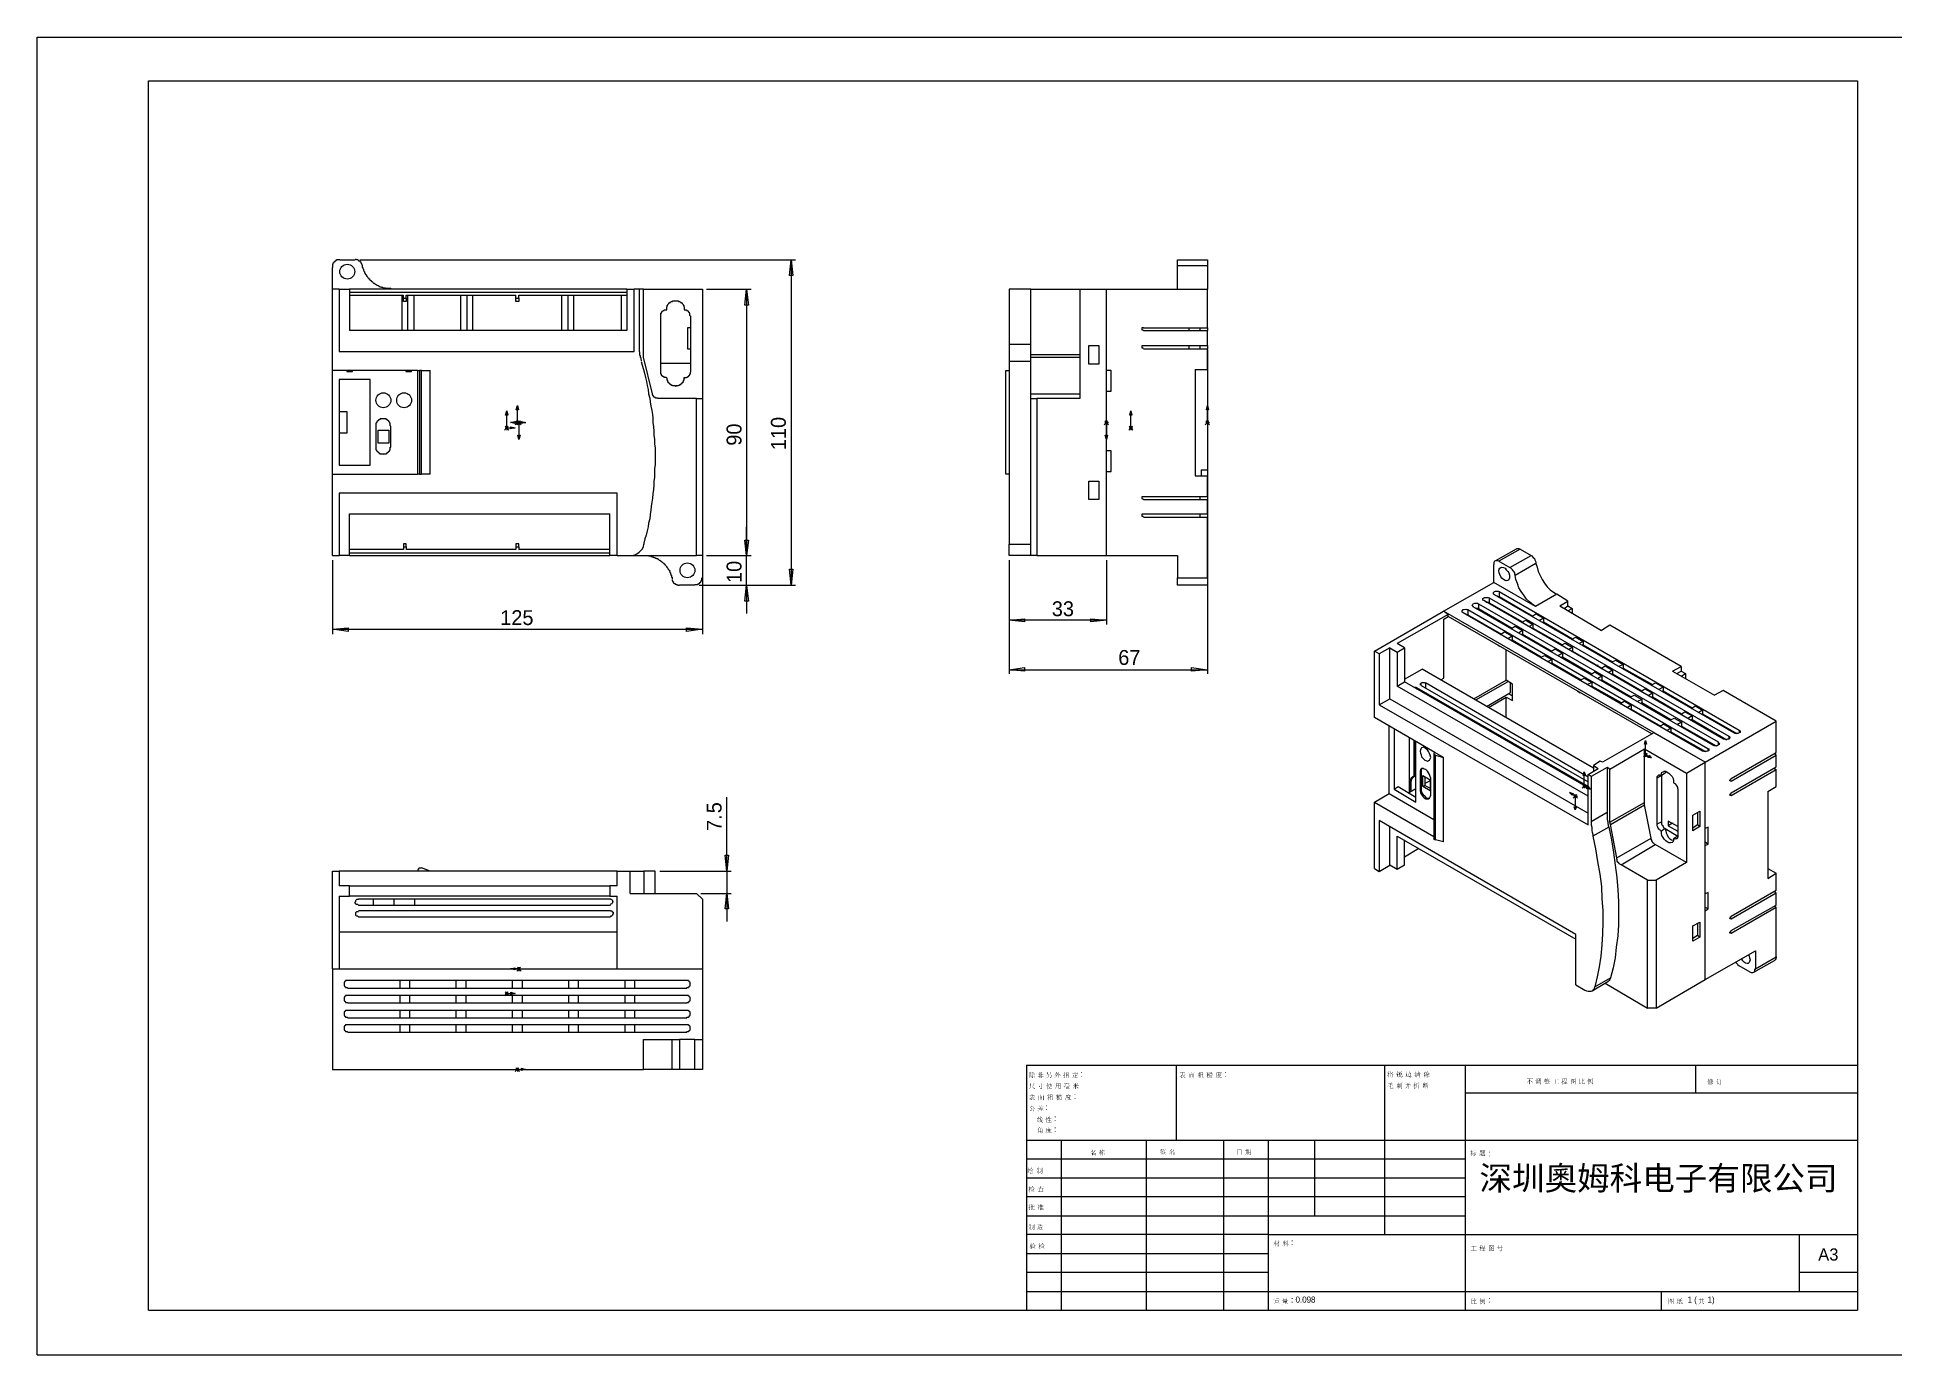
# Model space of a CAD drawing. Header units: millimetres. Extents: x 0 to 297, y 0 to 210.
import ezdxf

# ---------------------------------------------------------------- set-up
doc = ezdxf.new("R2010")
doc.units = ezdxf.units.MM
doc.layers.get('0').update_dxf_attribs({"color": 254})
for name, color, linetype in [('1', 7, 'Continuous'), ('2', 5, 'Continuous'), ('3', 9, 'Continuous')]:
    doc.layers.add(name, color=color, linetype=linetype)

msp = doc.modelspace()

# ---------------------------------------------------------------- texts
at = {"insert": (229.685255, 30.026143), "char_height": 3.8, "width": 61.50148535, "attachment_point": 1}
msp.add_mtext('{\\fSimSun|b0|i0|c134|p2;深圳奧姆科电子有限公司}', dxfattribs=at)
at = {"layer": '1', "color": 0, "attachment_point": 1}
for s, insert, char_height in [('{\\fCentury Gothic+FPEF|b0|i0|c0;:}', (166.158333, 45.253317), 0.972651), ('{\\fCentury Gothic+FPEF|b0|i0|c0;:}', (189.088889, 45.253317), 0.972651), ('{\\fCentury Gothic+FPEF|b0|i0|c0;:}', (160.513889, 39.961651), 0.972651), ('{\\fCentury Gothic+FPEF|b0|i0|c0;:}', (165.1, 41.72554), 0.972651), ('{\\fCentury Gothic+FPEF|b0|i0|c0; }', (158.044444, 38.197762), 0.972651), ('{\\fCentury Gothic+FPEF|b0|i0|c0; }', (158.044444, 36.433873), 0.972651), ('{\\fCentury Gothic+FPEF|b0|i0|c0; }', (158.397222, 38.197762), 0.972651), ('{\\fCentury Gothic+FPEF|b0|i0|c0; }', (158.397222, 36.433873), 0.972651), ('{\\fCentury Gothic+FPEF|b0|i0|c0; }', (158.75, 38.197762), 0.972651), ('{\\fCentury Gothic+FPEF|b0|i0|c0; }', (158.75, 36.433873), 0.972651), ('{\\fCentury Gothic+FPEF|b0|i0|c0;:}', (161.925, 38.197762), 0.972651), ('{\\fCentury Gothic+FPEF|b0|i0|c0;:}', (161.925, 36.433873), 0.972651), ('{\\fCentury Gothic+FPEF|b0|i0|c0;:}', (231.069444, 32.553317), 0.972651), ('{\\fCentury Gothic+FPEF|b0|i0|c0;:}', (199.672222, 18.442206), 0.972651), ('{\\fCentury Gothic+FPEF|b0|i0|c0;A}', (283.633333, 16.945412), 1.945301), ('{\\fCentury Gothic+FPEF|b0|i0|c0;3}', (285.397222, 16.945412), 1.945301), ('{\\fCentury Gothic+FPEF|b0|i0|c0;:}', (199.672222, 9.269984), 0.972651), ('{\\fCentury Gothic+FPEF|b0|i0|c0; }', (200.025, 9.269984), 0.972651), ('{\\fCentury Gothic+FPEF|b0|i0|c0;0}', (200.377778, 9.269984), 0.972651), ('{\\fCentury Gothic+FPEF|b0|i0|c0;0}', (201.436111, 9.269984), 0.972651), ('{\\fCentury Gothic+FPEF|b0|i0|c0;9}', (202.141667, 9.269984), 0.972651), ('{\\fCentury Gothic+FPEF|b0|i0|c0;8}', (202.847222, 9.269984), 0.972651), ('{\\fCentury Gothic+FPEF|b0|i0|c0;:}', (231.069444, 9.269984), 0.972651), ('{\\fCentury Gothic+FPEF|b0|i0|c0; }', (262.466667, 9.269984), 0.972651), ('{\\fCentury Gothic+FPEF|b0|i0|c0;1}', (262.819444, 9.269984), 0.972651), ('{\\fCentury Gothic+FPEF|b0|i0|c0; }', (263.525, 9.269984), 0.972651), ('{\\fCentury Gothic+FPEF|b0|i0|c0;(}', (263.877778, 9.269984), 0.972651), ('{\\fCentury Gothic+FPEF|b0|i0|c0;1}', (265.994444, 9.269984), 0.972651), ('{\\fCentury Gothic+FPEF|b0|i0|c0;)}', (266.7, 9.269984), 0.972651), ('{\\fCentury Gothic+FPEF|b0|i0|c0;.}', (201.083333, 9.269984), 0.972651)]:
    msp.add_mtext(s, dxfattribs=dict(at, insert=insert, char_height=char_height))
at = {"layer": '3', "char_height": 2.370836, "attachment_point": 7, "rotation": 90}
for s, insert in [('{\\fCentury Gothic+FPEF|b0|i0|c0; }', (112.183333, 148.702889)), ('{\\fCentury Gothic+FPEF|b0|i0|c0;0}', (119.238889, 147.644556)), ('{\\fCentury Gothic+FPEF|b0|i0|c0; }', (119.238889, 149.761222)), ('{\\fCentury Gothic+FPEF|b0|i0|c0;0}', (112.183333, 146.586222)), ('{\\fCentury Gothic+FPEF|b0|i0|c0;9}', (112.183333, 144.822333)), ('{\\fCentury Gothic+FPEF|b0|i0|c0;1}', (119.238889, 145.880667)), ('{\\fCentury Gothic+FPEF|b0|i0|c0;1}', (119.238889, 144.116778)), ('{\\fCentury Gothic+FPEF|b0|i0|c0; }', (112.183333, 143.764)), ('{\\fCentury Gothic+FPEF|b0|i0|c0; }', (119.238889, 143.058444)), ('{\\fCentury Gothic+FPEF|b0|i0|c0; }', (112.183333, 126.477889)), ('{\\fCentury Gothic+FPEF|b0|i0|c0; }', (112.183333, 121.891778)), ('{\\fCentury Gothic+FPEF|b0|i0|c0; }', (109.008333, 88.025111)), ('{\\fCentury Gothic+FPEF|b0|i0|c0; }', (109.008333, 82.380667))]:
    msp.add_mtext(s, dxfattribs=dict(at, insert=insert))
at = {"layer": '3', "color": 0, "char_height": 2.370836, "attachment_point": 7, "rotation": 90}
for s, insert in [('{\\fCentury Gothic+FPEF|b0|i0|c0;0}', (112.183333, 124.714)), ('{\\fCentury Gothic+FPEF|b0|i0|c0;1}', (112.183333, 122.950111)), ('{\\fCentury Gothic+FPEF|b0|i0|c0;5}', (109.008333, 86.261222)), ('{\\fCentury Gothic+FPEF|b0|i0|c0;7}', (109.008333, 83.439)), ('{\\fCentury Gothic+FPEF|b0|i0|c0;.}', (109.008333, 85.202889))]:
    msp.add_mtext(s, dxfattribs=dict(at, insert=insert))
at = {"layer": '3', "char_height": 2.370836, "attachment_point": 1}
for insert in [(160.866667, 120.029281), (165.452778, 120.029281), (72.672222, 118.618169), (79.375, 118.618169), (171.097222, 112.268169), (175.683333, 112.268169)]:
    msp.add_mtext('{\\fCentury Gothic+FPEF|b0|i0|c0; }', dxfattribs=dict(at, insert=insert))
at = {"layer": '3', "color": 0, "char_height": 2.370836, "attachment_point": 1}
for s, insert in [('{\\fCentury Gothic+FPEF|b0|i0|c0;3}', (161.572222, 120.029281)), ('{\\fCentury Gothic+FPEF|b0|i0|c0;3}', (163.336111, 120.029281)), ('{\\fCentury Gothic+FPEF|b0|i0|c0;1}', (73.730556, 118.618169)), ('{\\fCentury Gothic+FPEF|b0|i0|c0;2}', (75.494444, 118.618169)), ('{\\fCentury Gothic+FPEF|b0|i0|c0;5}', (77.258333, 118.618169)), ('{\\fCentury Gothic+FPEF|b0|i0|c0;6}', (172.155556, 112.268169)), ('{\\fCentury Gothic+FPEF|b0|i0|c0;7}', (173.919444, 112.268169))]:
    msp.add_mtext(s, dxfattribs=dict(at, insert=insert))

# ---------------------------------------------------------------- hatches: boundary and pattern name
at = {"layer": '1'}
h = msp.add_hatch(color=0, dxfattribs=at)
h.paths.add_polyline_path([(158.616433, 45.018665), (158.533751, 45.062763), (158.417996, 44.836764), (158.338758, 44.730655), (158.247119, 44.649351), (158.252631, 44.638327), (158.364252, 44.709296), (158.451068, 44.792667), (158.577848, 44.974568), (158.624012, 44.875349), (158.682579, 44.792667), (158.754237, 44.723076), (158.842431, 44.665888), (158.908577, 44.715497), (158.908577, 44.726521), (158.805224, 44.765106), (158.726676, 44.820228), (158.655707, 44.895331), (158.588872, 44.991105)])
h.paths.add_polyline_path([(158.37941, 44.191843), (158.37941, 44.175306), (158.470361, 44.141544), (158.511702, 44.087112), (158.555799, 44.111227), (158.58336, 44.131209), (158.599897, 44.202867), (158.599897, 44.495011), (158.86448, 44.495011), (158.792822, 44.566669), (158.743213, 44.51706), (158.599897, 44.51706), (158.599897, 44.6714), (158.759749, 44.6714), (158.693603, 44.737546), (158.655018, 44.693448), (158.37941, 44.693448), (158.412483, 44.660375), (158.495166, 44.6714), (158.544775, 44.6714), (158.544775, 44.51706), (158.307752, 44.51706), (158.340825, 44.483987), (158.423508, 44.495011), (158.544775, 44.495011), (158.544775, 44.213891), (158.537196, 44.189086), (158.517214, 44.180818), (158.47105, 44.182196)])
h.paths.add_polyline_path([(158.412483, 44.439889), (158.384923, 44.382701), (158.340825, 44.31311), (158.214046, 44.169794), (158.219558, 44.15877), (158.37941, 44.291061), (158.446934, 44.353073), (158.489654, 44.373744)])
h.paths.add_polyline_path([(158.643994, 44.406816), (158.748725, 44.302086), (158.803846, 44.197355), (158.823828, 44.173239), (158.847943, 44.18633), (158.858968, 44.246964), (158.841742, 44.275903), (158.803846, 44.31311), (158.741835, 44.36203), (158.655018, 44.423353)])
h.paths.add_polyline_path([(158.010096, 44.087112), (158.065218, 44.114672), (158.065218, 44.95252), (158.22507, 44.95252), (158.131364, 44.704473), (158.19682, 44.60112), (158.22507, 44.522572), (158.22507, 44.464694), (158.208534, 44.423353), (158.163747, 44.406816), (158.081754, 44.423353), (158.081754, 44.406816), (158.140321, 44.369609), (158.169949, 44.324134), (158.258143, 44.384768), (158.291216, 44.461938), (158.280192, 44.555645), (158.23954, 44.617656), (158.153412, 44.704473), (158.285704, 44.935983), (158.324289, 44.958032), (158.263655, 45.018665), (158.22507, 44.974568), (158.065218, 44.974568), (158.010096, 45.013153), (158.012852, 44.831252), (158.015608, 44.583205), (158.012852, 44.314488)])
h = msp.add_hatch(color=0, dxfattribs=at)
h.paths.add_polyline_path([(159.651395, 44.087112), (159.717541, 44.120185), (159.717541, 44.235767), (159.717541, 44.416463), (159.717541, 44.661237), (159.717541, 44.969056), (159.745101, 45.002129), (159.651395, 45.046226), (159.654151, 44.9098), (159.656907, 44.831252), (159.342714, 44.831252), (159.375787, 44.798179), (159.458469, 44.809204), (159.656907, 44.809204), (159.656907, 44.610766), (159.381299, 44.610766), (159.414372, 44.577693), (159.497055, 44.588718), (159.656907, 44.588718), (159.656907, 44.384768), (159.320666, 44.384768), (159.353739, 44.351695), (159.436421, 44.362719), (159.656907, 44.362719), (159.654151, 44.237318)])
h.paths.add_polyline_path([(159.927002, 44.362719), (160.274268, 44.362719), (160.208122, 44.434377), (160.153001, 44.384768), (159.927002, 44.384768), (159.927002, 44.588718), (160.219147, 44.588718), (160.158513, 44.654863), (160.114416, 44.610766), (159.927002, 44.610766), (159.927002, 44.809204), (160.241195, 44.809204), (160.169537, 44.880862), (160.12544, 44.831252), (159.927002, 44.831252), (159.927002, 44.98008), (159.954563, 45.007641), (159.866369, 45.051738), (159.866369, 44.987746), (159.866369, 44.895331), (159.866369, 44.775011), (159.866369, 44.627303), (159.866369, 44.329646), (159.866369, 44.098136), (159.932515, 44.131209), (159.927692, 44.215958)])
h = msp.add_hatch(color=0, dxfattribs=at)
h.paths.add_polyline_path([(160.87377, 44.643839), (160.939916, 44.6714), (160.939916, 44.721009), (161.3864, 44.721009), (161.3864, 44.665888), (161.447034, 44.687936), (161.442211, 44.7906), (161.441522, 44.963544), (161.474594, 44.991105), (161.402937, 45.046226), (161.375376, 45.002129), (160.939916, 45.002129), (160.87377, 45.035202), (160.879282, 44.842277)])
h.paths.add_polyline_path([(160.939916, 44.985593), (161.3864, 44.985593), (161.3864, 44.737546), (160.939916, 44.737546)])
h.paths.add_polyline_path([(161.15489, 44.638327), (161.193475, 44.660375), (161.088744, 44.709985), (161.085988, 44.647973), (161.083232, 44.561157), (160.713917, 44.561157), (160.74699, 44.528084), (160.829673, 44.539108), (161.077719, 44.539108), (161.036378, 44.372366), (160.961964, 44.2635), (160.849654, 44.183574), (160.691869, 44.103648), (160.691869, 44.087112), (160.86688, 44.157392), (161.000549, 44.23594), (161.049211, 44.28641), (161.088055, 44.354451), (161.117596, 44.439028), (161.138353, 44.539108), (161.458058, 44.539108), (161.441522, 44.361341), (161.424985, 44.257988), (161.401558, 44.211135), (161.369864, 44.197355), (161.31612, 44.202867), (161.221035, 44.224915), (161.221035, 44.208379), (161.317498, 44.157392), (161.347815, 44.098136), (161.408449, 44.122941), (161.452546, 44.164282), (161.469082, 44.204762), (161.485619, 44.277281), (161.502155, 44.382873), (161.518692, 44.522572), (161.551765, 44.550132), (161.485619, 44.605254), (161.452546, 44.561157), (161.143865, 44.561157)])
h = msp.add_hatch(color=0, dxfattribs=at)
h.paths.add_polyline_path([(162.696969, 44.654863), (162.81617, 44.568736), (162.889895, 44.495011), (162.92848, 44.459182), (162.950529, 44.489499), (162.94226, 44.548065), (162.900919, 44.59423), (162.821682, 44.634193), (162.696969, 44.682424), (162.696969, 44.969056), (162.741067, 45.002129), (162.636336, 45.051738), (162.639092, 44.975946), (162.641848, 44.875349), (162.641848, 44.274525), (162.636336, 44.087112), (162.702482, 44.120185), (162.697659, 44.193221), (162.696969, 44.291061)])
h.paths.add_polyline_path([(162.267022, 45.051738), (162.242906, 44.931849), (162.189851, 44.770619), (162.116126, 44.60112), (162.029999, 44.472962), (162.046535, 44.461938), (162.11337, 44.532907), (162.184339, 44.632815), (162.246351, 44.571492), (162.283558, 44.522572), (162.307674, 44.493633), (162.327655, 44.506035), (162.333167, 44.572181), (162.295271, 44.608699), (162.195364, 44.649351), (162.228437, 44.709985), (162.261509, 44.787155), (162.448923, 44.787155), (162.400691, 44.612144), (162.327655, 44.445402), (162.208455, 44.288305), (162.018975, 44.147745), (162.029999, 44.131209), (162.179516, 44.219403), (162.300094, 44.324134), (162.395179, 44.452981), (162.465459, 44.610766), (162.490178, 44.687161), (162.514379, 44.742369), (162.537548, 44.775872), (162.559166, 44.787155), (162.481996, 44.853301), (162.44341, 44.809204), (162.267022, 44.809204), (162.322143, 44.941495), (162.36624, 44.996617)])
h = msp.add_hatch(color=0, dxfattribs=at)
h.paths.add_polyline_path([(163.83115, 44.721009), (163.851821, 44.658997), (163.913832, 44.638327), (164.228025, 44.638327), (164.295549, 44.654863), (164.338268, 44.704473), (164.294171, 44.754082), (164.286592, 44.798179), (164.283147, 44.858813), (164.26661, 44.858813), (164.259031, 44.771308), (164.255586, 44.721009), (164.239049, 44.696204), (164.205976, 44.687936), (163.952417, 44.687936), (163.905564, 44.700339), (163.891784, 44.737546), (163.891784, 44.809204), (164.02752, 44.8471), (164.134318, 44.880862), (164.204598, 44.905666), (164.250074, 44.913935), (164.183928, 44.985593), (164.135007, 44.948385), (164.057148, 44.90291), (163.891784, 44.831252), (163.891784, 44.969056), (163.935881, 45.002129), (163.83115, 45.046226), (163.83115, 45.007038), (163.83115, 44.939428), (163.83115, 44.843913)])
h.paths.add_polyline_path([(164.222513, 44.489499), (164.261098, 44.51706), (164.194952, 44.577693), (164.150855, 44.539108), (163.902808, 44.539108), (163.825638, 44.572181), (163.828394, 44.469517), (163.83115, 44.346183), (163.825638, 44.092624), (163.886272, 44.120185), (163.886272, 44.18633), (164.161879, 44.18633), (164.161879, 44.103648), (164.228025, 44.131209), (164.224838, 44.184091), (164.223202, 44.260744), (164.222599, 44.362202)])
h.paths.add_polyline_path([(163.886272, 44.51706), (164.161879, 44.51706), (164.161879, 44.373744), (163.886272, 44.373744)])
h.paths.add_polyline_path([(163.886272, 44.351695), (164.161879, 44.351695), (164.161879, 44.208379), (163.886272, 44.208379)])
h.paths.add_polyline_path([(163.566567, 44.82574), (163.368129, 44.82574), (163.401202, 44.792667), (163.483884, 44.803691), (163.566567, 44.803691), (163.566567, 44.572181), (163.443232, 44.519127), (163.373641, 44.495011), (163.434275, 44.428865), (163.483884, 44.465383), (163.566567, 44.522572), (163.566567, 44.241452), (163.558988, 44.206312), (163.539006, 44.191843), (163.496976, 44.192532), (163.417739, 44.197355), (163.417739, 44.180818), (163.492842, 44.149123), (163.522469, 44.092624), (163.596884, 44.142233), (163.621688, 44.224915), (163.621688, 44.555645), (163.765004, 44.654863), (163.75398, 44.6714), (163.621688, 44.599742), (163.621688, 44.803691), (163.798077, 44.803691), (163.737443, 44.875349), (163.687834, 44.82574), (163.621688, 44.82574), (163.621688, 44.974568), (163.660273, 45.002129), (163.561055, 45.051738), (163.563811, 44.955276)])
h = msp.add_hatch(color=0, dxfattribs=at)
h.paths.add_polyline_path([(165.088582, 44.489499), (165.121655, 44.51706), (165.022437, 44.566669), (165.0059, 44.412329), (164.945266, 44.252476), (164.895657, 44.175995), (164.829511, 44.103648), (164.840535, 44.087112), (164.972827, 44.213891), (165.018302, 44.280726), (165.055509, 44.368231), (165.109253, 44.281415), (165.171265, 44.219403), (165.246368, 44.174617), (165.342141, 44.142233), (165.477878, 44.126386), (165.667358, 44.114672), (165.696297, 44.160148), (165.750041, 44.180818), (165.750041, 44.197355), (165.546091, 44.18633), (165.320093, 44.208379), (165.320093, 44.423353), (165.639798, 44.423353), (165.562627, 44.506035), (165.501994, 44.445402), (165.320093, 44.445402), (165.320093, 44.654863), (165.683895, 44.654863), (165.601213, 44.732033), (165.546091, 44.6714), (164.895657, 44.6714), (164.92873, 44.638327), (165.011412, 44.654863), (165.264971, 44.654863), (165.264971, 44.224915), (165.16024, 44.280037), (165.066534, 44.39028)])
h.paths.add_polyline_path([(165.215362, 45.046226), (165.256014, 44.976635), (165.275996, 44.919447), (165.291843, 44.886374), (165.320093, 44.90291), (165.340074, 44.943562), (165.331117, 44.98008), (165.288398, 45.013842)])
h.paths.add_polyline_path([(165.573652, 44.743058), (165.584676, 44.737546), (165.667358, 44.81196), (165.733504, 44.836764), (165.667358, 44.919447), (165.617749, 44.869837), (164.972827, 44.869837), (164.972827, 44.924959), (164.956291, 44.924959), (164.932175, 44.842277), (164.895657, 44.792667), (164.866718, 44.756149), (164.879121, 44.732033), (164.939754, 44.732033), (164.964559, 44.771997), (164.972827, 44.853301), (165.628773, 44.853301)])
h = msp.add_hatch(color=0, dxfattribs=at)
h.dxf.hatch_style = 2
h.paths.add_polyline_path([(182.247048, 44.18633), (182.247048, 44.434377), (182.384852, 44.588718), (182.459955, 44.410262), (182.555728, 44.285549), (182.662526, 44.198733), (182.781727, 44.136721), (182.818245, 44.177373), (182.875433, 44.197355), (182.875433, 44.213891), (182.763123, 44.231117), (182.671484, 44.269013), (182.592935, 44.319311), (182.522656, 44.39028), (182.710069, 44.511547), (182.754166, 44.51706), (182.682508, 44.588718), (182.608783, 44.501901), (182.506119, 44.406816), (182.448241, 44.50259), (182.4069, 44.610766), (182.864409, 44.610766), (182.781727, 44.693448), (182.721093, 44.632815), (182.4069, 44.632815), (182.4069, 44.754082), (182.748654, 44.754082), (182.671484, 44.831252), (182.621874, 44.776131), (182.4069, 44.776131), (182.4069, 44.891886), (182.8148, 44.891886), (182.737629, 44.969056), (182.676996, 44.913935), (182.4069, 44.913935), (182.4069, 44.985593), (182.439973, 45.018665), (182.346267, 45.05725), (182.351779, 44.913935), (181.982465, 44.913935), (182.015537, 44.880862), (182.09822, 44.891886), (182.351779, 44.891886), (182.351779, 44.776131), (182.054123, 44.776131), (182.087195, 44.743058), (182.169878, 44.754082), (182.351779, 44.754082), (182.351779, 44.632815), (181.921831, 44.632815), (181.954904, 44.599742), (182.037586, 44.610766), (182.324218, 44.610766), (182.153341, 44.423353), (182.04172, 44.344805), (181.905294, 44.274525), (181.910807, 44.257988), (182.058946, 44.315866), (182.186414, 44.39028), (182.186414, 44.224915), (182.179524, 44.183574), (182.164366, 44.15877), (182.213975, 44.092624), (182.316639, 44.167727), (182.473046, 44.2635), (182.462022, 44.280037)])
h = msp.add_hatch(color=0, dxfattribs=at)
h.paths.add_polyline_path([(183.747015, 44.395792), (183.917892, 44.395792), (183.917892, 44.208379), (183.747015, 44.208379)])
h.paths.add_polyline_path([(183.70843, 44.787155), (183.515504, 44.787155), (183.449359, 44.820228), (183.452115, 44.666577), (183.454871, 44.46745), (183.452115, 44.259366), (183.449359, 44.092624), (183.515504, 44.120185), (183.515504, 44.18633), (184.154914, 44.18633), (184.154914, 44.10916), (184.215548, 44.136721), (184.210725, 44.410262), (184.210036, 44.754082), (184.243109, 44.776131), (184.176963, 44.831252), (184.14389, 44.787155), (183.735991, 44.787155), (183.824185, 44.919447), (183.86277, 44.935983), (183.802136, 44.969056), (184.320279, 44.969056), (184.243109, 45.046226), (184.187987, 44.991105), (183.35014, 44.991105), (183.383213, 44.958032), (183.465895, 44.969056), (183.763551, 44.969056)])
h.paths.add_polyline_path([(183.515504, 44.770619), (183.691893, 44.770619), (183.691893, 44.208379), (183.515504, 44.208379)])
h.paths.add_polyline_path([(183.973013, 44.770619), (184.154914, 44.770619), (184.154914, 44.208379), (183.973013, 44.208379)])
h.paths.add_polyline_path([(183.747015, 44.770619), (183.917892, 44.770619), (183.917892, 44.605254), (183.747015, 44.605254)])
h.paths.add_polyline_path([(183.747015, 44.588718), (183.917892, 44.588718), (183.917892, 44.417841), (183.747015, 44.417841)])
h = msp.add_hatch(color=0, dxfattribs=at)
h.paths.add_polyline_path([(185.324152, 44.947007), (185.577711, 44.947007), (185.577711, 44.709985), (185.324152, 44.709985)])
h.paths.add_polyline_path([(185.324152, 44.687936), (185.577711, 44.687936), (185.577711, 44.456426), (185.324152, 44.456426)])
h.paths.add_polyline_path([(185.324152, 44.439889), (185.577711, 44.439889), (185.577711, 44.15877), (185.324152, 44.15877)])
h.paths.add_polyline_path([(185.269031, 44.15877), (185.11469, 44.15877), (185.147763, 44.125697), (185.230445, 44.136721), (185.765124, 44.136721), (185.693466, 44.208379), (185.643857, 44.15877), (185.632833, 44.15877), (185.632833, 44.919447), (185.665906, 44.95252), (185.616296, 45.002129), (185.577711, 44.969056), (185.335176, 44.969056), (185.269031, 45.007641), (185.269031, 44.886374)])
h.paths.add_polyline_path([(184.822546, 44.95252), (184.817034, 44.941495), (184.872156, 44.814716), (184.889381, 44.771997), (184.910741, 44.770619), (184.930722, 44.788533), (184.938301, 44.814716), (184.921765, 44.869837), (184.888692, 44.90291)])
h.paths.add_polyline_path([(185.043032, 44.572181), (185.131227, 44.456426), (185.155342, 44.410951), (185.175324, 44.406816), (185.190482, 44.424731), (185.197373, 44.450914), (185.1643, 44.511547), (185.118135, 44.548754), (185.043032, 44.59423), (185.043032, 44.6714), (185.230445, 44.6714), (185.158787, 44.743058), (185.109178, 44.693448), (185.043032, 44.693448), (185.043032, 44.737546), (185.136739, 44.836764), (185.224933, 44.919447), (185.153275, 44.98008), (185.116757, 44.888441), (185.043032, 44.759594), (185.043032, 44.985593), (185.081617, 45.02969), (184.987911, 45.068275), (184.987911, 45.020043), (184.987911, 44.947007), (184.987911, 44.693448), (184.789473, 44.693448), (184.822546, 44.660375), (184.855619, 44.6714), (184.987911, 44.6714), (184.910741, 44.478474), (184.789473, 44.296573), (184.800498, 44.285549), (184.861131, 44.347561), (184.905228, 44.401304), (184.987911, 44.51706), (184.987911, 44.373141), (184.987911, 44.254543), (184.987911, 44.159717), (184.987911, 44.087112), (185.048544, 44.114672), (185.043032, 44.197355)])
h = msp.add_hatch(color=0, dxfattribs=at)
h.paths.add_polyline_path([(186.603633, 45.002129), (186.592609, 44.991105), (186.63395, 44.913246), (186.658754, 44.847789), (186.670468, 44.807137), (186.686315, 44.803691), (186.713876, 44.842277), (186.708364, 44.90291), (186.672535, 44.944251)])
h.paths.add_polyline_path([(187.121775, 44.120185), (187.147269, 44.15877), (187.193433, 44.180818), (187.193433, 44.191843), (187.014288, 44.180818), (186.901289, 44.18633), (186.828253, 44.2008), (186.780022, 44.219403), (186.69734, 44.2635), (186.69734, 44.605254), (186.730412, 44.627303), (186.675291, 44.682424), (186.642218, 44.643839), (186.520951, 44.643839), (186.554024, 44.610766), (186.592609, 44.62179), (186.642218, 44.62179), (186.642218, 44.257988), (186.531975, 44.191843), (186.587096, 44.142233), (186.620858, 44.193221), (186.642218, 44.219403), (186.669779, 44.23594), (186.691827, 44.232495), (186.730412, 44.208379), (186.846168, 44.147745), (186.887681, 44.136463), (186.946764, 44.127764), (187.024451, 44.122165)])
h.paths.add_polyline_path([(186.934362, 44.858813), (186.835143, 44.858813), (186.862704, 44.919447), (186.895777, 44.941495), (186.813095, 44.985593), (186.779333, 44.85399), (186.7249, 44.726521), (186.741437, 44.721009), (186.824119, 44.836764), (186.934362, 44.836764), (186.934362, 44.682424), (186.719388, 44.682424), (186.752461, 44.649351), (186.835143, 44.660375), (187.204458, 44.660375), (187.138312, 44.726521), (187.088702, 44.682424), (186.989484, 44.682424), (186.989484, 44.836764), (187.176897, 44.836764), (187.110751, 44.90291), (187.066654, 44.858813), (186.989484, 44.858813), (186.989484, 44.991105), (187.017044, 45.018665), (186.92885, 45.05725), (186.931606, 44.986971)])
h.paths.add_polyline_path([(186.80207, 44.257988), (186.857192, 44.285549), (186.857192, 44.329646), (187.050117, 44.329646), (187.050117, 44.274525), (187.105239, 44.296573), (187.105239, 44.395792), (187.105239, 44.51706), (187.138312, 44.539108), (187.08319, 44.59423), (187.044605, 44.555645), (186.857192, 44.555645), (186.80207, 44.588718), (186.807583, 44.434377)])
h.paths.add_polyline_path([(186.857192, 44.539108), (187.050117, 44.539108), (187.050117, 44.351695), (186.857192, 44.351695)])
h.paths.add_polyline_path([(186.245343, 44.947007), (186.234319, 44.935983), (186.28944, 44.809204), (186.306666, 44.766484), (186.328025, 44.765106), (186.345251, 44.789222), (186.350074, 44.82574), (186.322513, 44.876038)])
h.paths.add_polyline_path([(186.443781, 44.583205), (186.509926, 44.472962), (186.529908, 44.431621), (186.554024, 44.439889), (186.566426, 44.473651), (186.554024, 44.511547), (186.513371, 44.553578), (186.443781, 44.599742), (186.443781, 44.687936), (186.609145, 44.687936), (186.542999, 44.74857), (186.504414, 44.704473), (186.443781, 44.704473), (186.443781, 44.743058), (186.531975, 44.842277), (186.592609, 44.897398), (186.526463, 44.95252), (186.443781, 44.765106), (186.443781, 44.991105), (186.471341, 45.018665), (186.383147, 45.05725), (186.388659, 44.935983), (186.388659, 44.704473), (186.228807, 44.704473), (186.261879, 44.6714), (186.294952, 44.687936), (186.383147, 44.687936), (186.325269, 44.477096), (186.234319, 44.274525), (186.245343, 44.269013), (186.329403, 44.387524), (186.388659, 44.506035), (186.387798, 44.369265), (186.385903, 44.255232), (186.384008, 44.16187), (186.383147, 44.087112), (186.443781, 44.120185), (186.443781, 44.224915)])
h = msp.add_hatch(color=0, dxfattribs=at)
h.paths.add_polyline_path([(188.048478, 44.528084), (188.1036, 44.555645), (188.1036, 44.577693), (188.33511, 44.577693), (188.33511, 44.539108), (188.395744, 44.561157), (188.390921, 44.618345), (188.390232, 44.721009), (188.599694, 44.721009), (188.528036, 44.792667), (188.478426, 44.743058), (188.390232, 44.743058), (188.390232, 44.798179), (188.423305, 44.831252), (188.329598, 44.875349), (188.33511, 44.743058), (188.1036, 44.743058), (188.1036, 44.803691), (188.136673, 44.836764), (188.048478, 44.880862), (188.048478, 44.743058), (187.861065, 44.743058), (187.894138, 44.709985), (187.932723, 44.721009), (188.048478, 44.721009), (188.048478, 44.616278)])
h.paths.add_polyline_path([(188.428817, 44.439889), (188.472914, 44.461938), (188.412281, 44.522572), (188.373695, 44.489499), (187.938235, 44.489499), (187.971308, 44.456426), (188.009893, 44.46745), (188.048478, 44.46745), (188.197307, 44.269013), (188.023674, 44.169794), (187.800432, 44.103648), (187.800432, 44.087112), (188.023674, 44.138099), (188.230379, 44.230428), (188.370939, 44.152568), (188.544572, 44.103648), (188.568688, 44.136721), (188.621742, 44.153257), (188.621742, 44.169794), (188.422616, 44.200111), (188.268965, 44.2635), (188.340623, 44.337226)])
h.paths.add_polyline_path([(188.081551, 44.46745), (188.368183, 44.46745), (188.230379, 44.296573), (188.151831, 44.371676)])
h.paths.add_polyline_path([(188.1036, 44.721009), (188.33511, 44.721009), (188.33511, 44.599742), (188.1036, 44.599742)])
h.paths.add_polyline_path([(187.783895, 44.963544), (187.788718, 44.871215), (187.789407, 44.754082), (187.782517, 44.612833), (187.767359, 44.450914), (187.73153, 44.276592), (187.662628, 44.098136), (187.673652, 44.087112), (187.772871, 44.257988), (187.805255, 44.366853), (187.833504, 44.500523), (187.845907, 44.674845), (187.850041, 44.90291), (188.61623, 44.90291), (188.544572, 44.969056), (188.494963, 44.919447), (188.208331, 44.919447), (188.231758, 44.960099), (188.230379, 44.996617), (188.193172, 45.030379), (188.114624, 45.068275), (188.1036, 45.05725), (188.158721, 44.98008), (188.18077, 44.919447), (187.861065, 44.919447)])
h = msp.add_hatch(color=0, dxfattribs=at)
h.paths.add_polyline_path([(215.807191, 44.556952), (215.978068, 44.556952), (215.90641, 44.634122), (215.862313, 44.579), (215.807191, 44.579), (215.807191, 44.683731), (215.840264, 44.711292), (215.741045, 44.755389), (215.743801, 44.685798), (215.746558, 44.579), (215.31661, 44.579), (215.349683, 44.545927), (215.432365, 44.556952), (215.746558, 44.556952), (215.746558, 44.308905), (215.739667, 44.278588), (215.724509, 44.264808), (215.676278, 44.266186), (215.570169, 44.275832), (215.570169, 44.253783), (215.670076, 44.224844), (215.707972, 44.171101), (215.782387, 44.211064), (215.807191, 44.292368)])
h.paths.add_polyline_path([(215.459926, 44.523879), (215.448901, 44.512854), (215.504023, 44.375051), (215.521937, 44.33302), (215.54812, 44.336466), (215.575681, 44.380563), (215.559144, 44.441196), (215.521937, 44.478403)])
h.paths.add_polyline_path([(215.603242, 45.069582), (215.641827, 45.086118), (215.559144, 45.146752), (215.476462, 44.975875), (215.41445, 44.88148), (215.327634, 44.78295), (215.338658, 44.771926), (215.415828, 44.838071), (215.476462, 44.904217), (215.504712, 44.842895), (215.520559, 44.793974), (215.532962, 44.768481), (215.553632, 44.771926), (215.581193, 44.810511), (215.559144, 44.86012), (215.487486, 44.920754), (215.526071, 44.970363), (215.807191, 44.970363), (215.715552, 44.847029), (215.603242, 44.744365), (215.469572, 44.665128), (215.327634, 44.606561), (215.333146, 44.595537), (215.465438, 44.629299), (215.581193, 44.683731), (215.676278, 44.746432), (215.746558, 44.804999), (215.840264, 44.904217), (215.877471, 44.936601), (215.922946, 44.948314), (215.845776, 45.025485), (215.807191, 44.9869), (215.542608, 44.9869)])
h.paths.add_polyline_path([(215.029978, 44.93729), (215.083721, 44.849096), (215.11266, 44.777438), (215.129885, 44.734719), (215.151245, 44.733341), (215.173294, 44.788462), (215.156757, 44.854608), (215.116105, 44.893193), (215.046514, 44.948314)])
h.paths.add_polyline_path([(215.233927, 44.171101), (215.294561, 44.204174), (215.294561, 44.288923), (215.294561, 44.353002), (215.294561, 44.418028), (215.294561, 44.554885), (215.294561, 44.763054), (215.294561, 45.042021), (215.327634, 45.080606), (215.233927, 45.130216), (215.234789, 45.063122), (215.236683, 44.961406), (215.238578, 44.825583), (215.239439, 44.65617), (215.101636, 44.529391), (215.043758, 44.478403), (215.002417, 44.452221), (215.068563, 44.391587), (215.089233, 44.433617), (215.134709, 44.496318), (215.239439, 44.623097), (215.238578, 44.467982), (215.236683, 44.341289), (215.234789, 44.242501)])
h = msp.add_hatch(color=0, dxfattribs=at)
h.paths.add_polyline_path([(216.948868, 44.854608), (217.257549, 44.854608), (217.257549, 44.62861), (216.948868, 44.62861)])
h.paths.add_polyline_path([(216.915795, 45.119191), (216.957137, 45.027552), (216.981941, 44.948314), (217.002612, 44.898705), (217.031551, 44.915242), (217.051532, 44.957272), (217.042575, 45.003436), (216.999856, 45.05649), (216.932332, 45.130216)])
h.paths.add_polyline_path([(217.213452, 45.135728), (217.185202, 45.036509), (217.119745, 44.871144), (216.948868, 44.871144), (216.882722, 44.915242), (216.885479, 44.8112), (216.888235, 44.727828), (216.882722, 44.551439), (216.948868, 44.573488), (216.948868, 44.606561), (217.00399, 44.606561), (216.967472, 44.441196), (216.910283, 44.325441), (216.828979, 44.248271), (216.72287, 44.187637), (216.728382, 44.176613), (216.855851, 44.229668), (216.95438, 44.303393), (217.023971, 44.423971), (217.064624, 44.606561), (217.130769, 44.606561), (217.130769, 44.292368), (217.147306, 44.23518), (217.196915, 44.215198), (217.31267, 44.215198), (217.367792, 44.22071), (217.389841, 44.237247), (217.428426, 44.27032), (217.388462, 44.299258), (217.373304, 44.336466), (217.373304, 44.441196), (217.351255, 44.441196), (217.338164, 44.346112), (217.329207, 44.292368), (217.311292, 44.272387), (217.28511, 44.264808), (217.229988, 44.264808), (217.195537, 44.281344), (217.185891, 44.330953), (217.185891, 44.606561), (217.257549, 44.606561), (217.257549, 44.562464), (217.318183, 44.590025), (217.314996, 44.617844), (217.313359, 44.667884), (217.312757, 44.739628), (217.31267, 44.832559), (217.356768, 44.854608), (217.290622, 44.920754), (217.241012, 44.871144), (217.147306, 44.871144), (217.229988, 44.997924), (217.271329, 45.052356), (217.31267, 45.086118)])
h.paths.add_polyline_path([(216.684285, 44.358514), (216.684285, 44.579), (216.860674, 44.579), (216.80004, 44.650658), (216.750431, 44.601049), (216.684285, 44.601049), (216.684285, 44.771926), (216.844137, 44.771926), (216.783504, 44.838071), (216.733894, 44.788462), (216.551993, 44.788462), (216.586444, 44.849785), (216.629163, 44.931778), (216.866186, 44.931778), (216.80004, 45.008948), (216.744919, 44.953827), (216.634676, 44.953827), (216.667749, 45.025485), (216.717358, 45.086118), (216.623651, 45.135728), (216.552682, 44.883547), (216.452775, 44.689243), (216.469311, 44.678219), (216.540969, 44.771926), (216.623651, 44.771926), (216.623651, 44.601049), (216.469311, 44.601049), (216.502384, 44.567976), (216.585066, 44.579), (216.623651, 44.579), (216.623651, 44.369538), (216.616761, 44.330953), (216.601603, 44.308905), (216.651212, 44.237247), (216.700821, 44.304082), (216.816577, 44.408124), (216.80004, 44.42466)])
h = msp.add_hatch(color=0, dxfattribs=at)
h.paths.add_polyline_path([(218.509469, 45.075094), (218.542542, 45.102655), (218.443323, 45.146752), (218.443323, 45.039265), (218.443323, 44.898705), (218.195276, 44.898705), (218.228349, 44.865632), (218.311031, 44.876657), (218.443323, 44.876657), (218.418432, 44.724642), (218.36822, 44.590714), (218.29217, 44.474355), (218.189764, 44.375051), (218.195276, 44.364026), (218.317147, 44.454977), (218.409561, 44.570732), (218.472004, 44.711292), (218.503957, 44.876657), (218.702394, 44.876657), (218.687753, 44.727828), (218.676212, 44.612073), (218.666738, 44.529391), (218.658297, 44.479782), (218.638316, 44.422593), (218.6142, 44.402611), (218.560456, 44.4033), (218.465372, 44.42466), (218.45986, 44.408124), (218.539786, 44.367471), (218.586639, 44.314417), (218.674834, 44.369538), (218.701016, 44.419148), (218.718931, 44.50183), (218.728233, 44.557727), (218.739601, 44.634811), (218.753037, 44.733599), (218.76854, 44.854608), (218.796101, 44.882169), (218.735467, 44.93729), (218.696882, 44.898705), (218.503957, 44.898705), (218.504646, 44.999302)])
h.paths.add_polyline_path([(218.007863, 45.102655), (218.056783, 45.036509), (218.085033, 44.970363), (218.105015, 44.928333), (218.12913, 44.931778), (218.156691, 44.981387), (218.123618, 45.036509), (218.081588, 45.07096), (218.018887, 45.113679)])
h.paths.add_polyline_path([(218.112594, 44.419148), (218.112594, 44.749877), (218.156691, 44.777438), (218.096058, 44.838071), (218.05196, 44.788462), (217.886596, 44.788462), (217.919669, 44.755389), (218.002351, 44.771926), (218.057472, 44.771926), (218.057472, 44.419148), (217.966522, 44.36127), (217.892108, 44.319929), (217.952742, 44.264808), (218.0244, 44.353002), (218.060918, 44.385386), (218.085033, 44.397099), (218.107082, 44.381941), (218.145667, 44.341978), (218.195965, 44.296502), (218.266934, 44.259295), (218.358574, 44.233802), (218.470884, 44.22071), (218.60731, 44.217954), (218.785077, 44.215198), (218.805747, 44.251716), (218.867759, 44.275832), (218.867759, 44.292368), (218.652785, 44.281344), (218.41025, 44.286856), (218.297251, 44.298569), (218.217325, 44.330953), (218.156691, 44.372984)])
h = msp.add_hatch(color=0, dxfattribs=at)
h.paths.add_polyline_path([(219.739341, 44.634122), (220.108655, 44.634122), (220.108655, 44.551439), (219.739341, 44.551439)])
h.paths.add_polyline_path([(219.739341, 44.529391), (220.108655, 44.529391), (220.108655, 44.42466), (219.739341, 44.42466)])
h.paths.add_polyline_path([(219.678707, 44.700268), (219.681463, 44.596915), (219.684219, 44.435684), (219.681463, 44.276521), (219.678707, 44.171101), (219.739341, 44.204174), (219.739341, 44.408124), (220.108655, 44.408124), (220.108655, 44.292368), (220.096941, 44.272387), (220.064558, 44.264808), (219.959827, 44.27032), (219.959827, 44.253783), (220.059045, 44.224844), (220.092118, 44.171101), (220.141728, 44.208997), (220.158264, 44.275832), (220.158264, 44.623097), (220.202361, 44.645146), (220.130703, 44.70578), (220.086606, 44.65617), (219.744853, 44.65617)])
h.paths.add_polyline_path([(219.877144, 45.008948), (219.612561, 45.008948), (219.645634, 44.975875), (219.728316, 44.9869), (219.877144, 44.9869), (219.877144, 44.898705), (219.667683, 44.898705), (219.700755, 44.865632), (219.783438, 44.876657), (219.877144, 44.876657), (219.877144, 44.771926), (219.585, 44.771926), (219.618073, 44.738853), (219.700755, 44.749877), (220.290556, 44.749877), (220.207874, 44.827047), (220.14724, 44.771926), (219.932266, 44.771926), (219.932266, 44.876657), (220.185825, 44.876657), (220.125191, 44.942802), (220.075582, 44.898705), (219.932266, 44.898705), (219.932266, 44.9869), (220.240946, 44.9869), (220.169288, 45.069582), (220.114167, 45.008948), (219.932266, 45.008948), (219.932266, 45.080606), (219.965339, 45.108167), (219.877144, 45.146752), (219.877144, 45.094387)])
h.paths.add_polyline_path([(219.596025, 44.887681), (219.579488, 44.893193), (219.535046, 44.745571), (219.50094, 44.634122), (219.477169, 44.55988), (219.463733, 44.523879), (219.419636, 44.490806), (219.387941, 44.491495), (219.331441, 44.496318), (219.331441, 44.479782), (219.414124, 44.441196), (219.426526, 44.400544), (219.414124, 44.330953), (219.4093, 44.264808), (219.441684, 44.231735), (219.476135, 44.226911), (219.485781, 44.242759), (219.483025, 44.282722), (219.480269, 44.34749), (219.496806, 44.474269), (219.509208, 44.518711), (219.529879, 44.602427), (219.558818, 44.725417)])
h.paths.add_polyline_path([(219.331441, 44.871144), (219.325929, 44.86012), (219.382429, 44.785706), (219.414124, 44.727828), (219.431349, 44.689932), (219.452709, 44.689243), (219.47269, 44.711292), (219.480269, 44.749877), (219.443062, 44.804309)])
h.paths.add_polyline_path([(219.43066, 45.113679), (219.419636, 45.102655), (219.468556, 45.028241), (219.496806, 44.970363), (219.517476, 44.933845), (219.546415, 44.942802), (219.562263, 44.971741), (219.557439, 45.008948), (219.518854, 45.055112)])
h = msp.add_hatch(color=0, dxfattribs=at)
h.paths.add_polyline_path([(221.437745, 45.102655), (221.355063, 45.146752), (221.239308, 44.920754), (221.16007, 44.814645), (221.068431, 44.733341), (221.073943, 44.722316), (221.185564, 44.793285), (221.27238, 44.876657), (221.39916, 45.058558), (221.445324, 44.959339), (221.503891, 44.876657), (221.575549, 44.807066), (221.663743, 44.749877), (221.729889, 44.799486), (221.729889, 44.810511), (221.626536, 44.849096), (221.547988, 44.904217), (221.477019, 44.97932), (221.410184, 45.075094)])
h.paths.add_polyline_path([(221.200722, 44.275832), (221.200722, 44.259295), (221.291673, 44.225533), (221.333014, 44.171101), (221.377111, 44.195217), (221.404672, 44.215198), (221.421209, 44.286856), (221.421209, 44.579), (221.685792, 44.579), (221.614134, 44.650658), (221.564525, 44.601049), (221.421209, 44.601049), (221.421209, 44.755389), (221.581061, 44.755389), (221.514915, 44.821535), (221.47633, 44.777438), (221.200722, 44.777438), (221.233795, 44.744365), (221.316478, 44.755389), (221.366087, 44.755389), (221.366087, 44.601049), (221.129064, 44.601049), (221.162137, 44.567976), (221.24482, 44.579), (221.366087, 44.579), (221.366087, 44.29788), (221.358508, 44.273076), (221.338526, 44.264808), (221.292362, 44.266186)])
h.paths.add_polyline_path([(221.233795, 44.523879), (221.206235, 44.46669), (221.162137, 44.397099), (221.035358, 44.253783), (221.04087, 44.242759), (221.200722, 44.375051), (221.268246, 44.437062), (221.310966, 44.457733)])
h.paths.add_polyline_path([(221.465306, 44.490806), (221.570037, 44.386075), (221.625158, 44.281344), (221.64514, 44.257228), (221.669255, 44.27032), (221.68028, 44.330953), (221.663054, 44.359892), (221.625158, 44.397099), (221.563147, 44.44602), (221.47633, 44.507342)])
h.paths.add_polyline_path([(220.831408, 44.171101), (220.88653, 44.198662), (220.88653, 45.036509), (221.046382, 45.036509), (220.952676, 44.788462), (221.018132, 44.685109), (221.046382, 44.606561), (221.046382, 44.548683), (221.029846, 44.507342), (220.985059, 44.490806), (220.903066, 44.507342), (220.903066, 44.490806), (220.961633, 44.453599), (220.991261, 44.408124), (221.079455, 44.468757), (221.112528, 44.545927), (221.101504, 44.639634), (221.060852, 44.701646), (220.974724, 44.788462), (221.107016, 45.019972), (221.145601, 45.042021), (221.084967, 45.102655), (221.046382, 45.058558), (220.88653, 45.058558), (220.831408, 45.097143), (220.834164, 44.915242), (220.83692, 44.667195), (220.834164, 44.398477)])
h = msp.add_hatch(color=0, dxfattribs=at)
h.paths.add_polyline_path([(158.754237, 43.146281), (158.792822, 43.173842), (158.732188, 43.234476), (158.688091, 43.190379), (158.236094, 43.190379), (158.169949, 43.228964), (158.172963, 43.058345), (158.173394, 42.918216), (158.170724, 42.808059), (158.164437, 42.727358), (158.139632, 42.604712), (158.098291, 42.506872), (158.036968, 42.417988), (157.954975, 42.324971), (157.965999, 42.308434), (158.0914, 42.429702), (158.175461, 42.550969), (158.220247, 42.703242), (158.236094, 42.909259), (158.42902, 42.909259), (158.462093, 42.748717), (158.528239, 42.600578), (158.63986, 42.467598), (158.809358, 42.347019), (158.8507, 42.393184), (158.908577, 42.402141), (158.908577, 42.418677), (158.734944, 42.481378), (158.610921, 42.573018), (158.519281, 42.710132), (158.456581, 42.909259), (158.693603, 42.909259), (158.693603, 42.837601), (158.759749, 42.85965), (158.754926, 42.947844), (158.754237, 43.019502)])
h.paths.add_polyline_path([(158.236094, 43.16833), (158.693603, 43.16833), (158.693603, 42.925795), (158.236094, 42.925795)])
h = msp.add_hatch(color=0, dxfattribs=at)
h.paths.add_polyline_path([(159.712029, 42.429702), (159.712029, 42.407653), (159.810558, 42.366312), (159.871881, 42.308434), (159.938027, 42.358044), (159.965588, 42.418677), (159.965588, 42.958868), (160.263244, 42.958868), (160.186074, 43.036038), (160.130952, 42.980917), (159.965588, 42.980917), (159.965588, 43.190379), (159.99866, 43.228964), (159.89393, 43.278573), (159.896686, 43.223452), (159.899442, 43.184867), (159.899442, 43.115965), (159.899442, 42.980917), (159.320666, 42.980917), (159.353739, 42.947844), (159.436421, 42.958868), (159.899442, 42.958868), (159.899442, 42.468287), (159.891863, 42.43108), (159.871881, 42.418677), (159.818826, 42.420055)])
h.paths.add_polyline_path([(159.508079, 42.876186), (159.502567, 42.865162), (159.544597, 42.799016), (159.574225, 42.749406), (159.618322, 42.6557), (159.635547, 42.623316), (159.656907, 42.628139), (159.684468, 42.683261), (159.678956, 42.717023), (159.656907, 42.754919), (159.603164, 42.805217)])
h = msp.add_hatch(color=0, dxfattribs=at)
h.paths.add_polyline_path([(161.10528, 42.947844), (161.265133, 42.947844), (161.262377, 42.874119), (161.259621, 42.771455), (161.10528, 42.771455)])
h.paths.add_polyline_path([(161.320254, 42.947844), (161.474594, 42.947844), (161.474594, 42.771455), (161.314742, 42.771455), (161.317498, 42.872052)])
h.paths.add_polyline_path([(161.524204, 42.931308), (161.562789, 42.958868), (161.502155, 43.008478), (161.469082, 42.969893), (161.320254, 42.969893), (161.320254, 43.085648), (161.628935, 43.085648), (161.551765, 43.157306), (161.502155, 43.107696), (161.320254, 43.107696), (161.320254, 43.212427), (161.347815, 43.239988), (161.259621, 43.278573), (161.265133, 43.162818), (161.265133, 43.107696), (160.989525, 43.107696), (161.022598, 43.074624), (161.10528, 43.085648), (161.265133, 43.085648), (161.265133, 42.969893), (161.10528, 42.969893), (161.050159, 43.008478), (161.055671, 42.843113), (161.050159, 42.688773), (161.10528, 42.710821), (161.10528, 42.749406), (161.259621, 42.749406), (161.242395, 42.626761), (161.221035, 42.52892), (161.16867, 42.59231), (161.116305, 42.688773), (161.10528, 42.677749), (161.15489, 42.563371), (161.204499, 42.490335), (161.10528, 42.402141), (161.027421, 42.3608), (160.928891, 42.319459), (160.934404, 42.302922), (161.038445, 42.335995), (161.121817, 42.369068), (161.237572, 42.45175), (161.391912, 42.358044), (161.551765, 42.308434), (161.577947, 42.342196), (161.628935, 42.363556), (161.628935, 42.380092), (161.513869, 42.384915), (161.419473, 42.402141), (161.338169, 42.438659), (161.265133, 42.495847), (161.294071, 42.608158), (161.314742, 42.749406), (161.474594, 42.749406), (161.474594, 42.694285), (161.529716, 42.721846), (161.524204, 42.826577)])
h.paths.add_polyline_path([(160.906843, 42.942332), (160.939916, 42.96438), (160.87377, 42.997453), (160.945428, 43.146281), (160.978501, 43.204159), (161.011574, 43.228964), (160.923379, 43.278573), (160.813136, 42.986429), (160.664308, 42.754919), (160.675332, 42.743894), (160.767661, 42.834845), (160.851721, 42.942332), (160.851721, 42.473799), (160.846209, 42.324971), (160.906843, 42.352531)])
h = msp.add_hatch(color=0, dxfattribs=at)
h.paths.add_polyline_path([(162.616272, 42.942332), (162.891879, 42.942332), (162.891879, 42.721846), (162.616272, 42.721846)])
h.paths.add_polyline_path([(162.71549, 42.435214), (162.71549, 42.413165), (162.809886, 42.375958), (162.858806, 42.313946), (162.902904, 42.338062), (162.930464, 42.358044), (162.945623, 42.385604), (162.952513, 42.429702), (162.952513, 43.173842), (162.991098, 43.201403), (162.924952, 43.267549), (162.875343, 43.217939), (162.307591, 43.217939), (162.235933, 43.262037), (162.238689, 43.146281), (162.241445, 42.96438), (162.236622, 42.761809), (162.219397, 42.600578), (162.177366, 42.463464), (162.098129, 42.330483), (162.174007, 42.39749), (162.228354, 42.483445), (162.267197, 42.58387), (162.291055, 42.699797), (162.56115, 42.699797), (162.56115, 42.555103), (162.56115, 42.352531), (162.621784, 42.37458), (162.618597, 42.416094), (162.616961, 42.483445), (162.616358, 42.577668), (162.616272, 42.699797), (162.891879, 42.699797), (162.891879, 42.440726), (162.8843, 42.418677), (162.864318, 42.413165), (162.814709, 42.417988)])
h.paths.add_polyline_path([(162.296567, 43.195891), (162.56115, 43.195891), (162.56115, 42.96438), (162.296567, 42.96438)])
h.paths.add_polyline_path([(162.616272, 43.195891), (162.891879, 43.195891), (162.891879, 42.96438), (162.616272, 42.96438)])
h.paths.add_polyline_path([(162.296567, 42.942332), (162.56115, 42.942332), (162.56115, 42.721846), (162.291055, 42.721846), (162.293811, 42.796949)])
h = msp.add_hatch(color=0, dxfattribs=at)
h.paths.add_polyline_path([(163.882744, 42.688773), (163.882744, 42.611603), (163.552015, 42.595066), (163.585088, 42.561993), (163.634697, 42.57853), (163.882744, 42.589554), (163.882744, 42.517896), (163.485869, 42.495847), (163.51343, 42.468287), (163.557527, 42.479311), (163.882744, 42.495847), (163.882744, 42.402141), (163.899969, 42.352531), (163.954402, 42.335995), (164.312692, 42.335995), (164.367813, 42.347019), (164.417423, 42.396629), (164.380216, 42.417299), (164.367813, 42.446238), (164.362301, 42.545457), (164.345765, 42.545457), (164.34232, 42.463464), (164.33474, 42.418677), (164.313381, 42.393873), (164.279619, 42.385604), (163.981963, 42.385604), (163.944756, 42.397318), (163.932353, 42.429702), (163.932353, 42.50136), (164.33474, 42.52892), (164.263082, 42.589554), (164.202449, 42.539945), (163.932353, 42.523408), (163.932353, 42.595066), (164.25757, 42.611603), (164.1804, 42.677749), (164.130791, 42.628139), (163.932353, 42.611603), (163.932353, 42.694285), (164.037084, 42.698419), (164.125279, 42.710821), (164.263082, 42.716334), (164.202449, 42.793504), (164.160419, 42.774211), (164.097718, 42.754919), (164.009523, 42.738382), (163.904792, 42.721846), (163.764233, 42.705309), (163.574063, 42.688773), (163.574063, 42.672236), (163.621519, 42.67327), (163.689129, 42.67637), (163.776376, 42.681538)])
h.paths.add_polyline_path([(163.491381, 43.157306), (163.524454, 43.124233), (163.607136, 43.140769), (164.389862, 43.140769), (164.318204, 43.206915), (164.268594, 43.157306), (163.954402, 43.157306), (163.978517, 43.199336), (163.965426, 43.228964), (163.871719, 43.284085), (163.860695, 43.278573), (163.889634, 43.234476), (163.910305, 43.206915), (163.926841, 43.157306)])
h.paths.add_polyline_path([(163.673282, 42.870674), (163.733916, 42.892722), (163.733916, 42.925795), (164.130791, 42.925795), (164.130791, 42.881698), (164.191424, 42.909259), (164.186601, 42.96438), (164.185912, 43.036038), (164.218985, 43.058087), (164.163864, 43.107696), (164.130791, 43.074624), (163.739428, 43.074624), (163.673282, 43.102184), (163.678794, 42.986429)])
h.paths.add_polyline_path([(163.733916, 43.052575), (164.130791, 43.052575), (164.130791, 42.942332), (163.733916, 42.942332)])
h.paths.add_polyline_path([(164.274107, 42.710821), (164.285131, 42.699797), (164.33474, 42.756297), (164.367813, 42.787992), (164.422935, 42.81004), (164.356789, 42.876186), (164.312692, 42.832089), (163.563039, 42.832089), (163.563039, 42.88721), (163.546502, 42.88721), (163.517564, 42.804528), (163.480357, 42.754919), (163.459686, 42.72598), (163.480357, 42.705309), (163.517564, 42.703931), (163.546502, 42.727358), (163.563039, 42.81004), (164.323716, 42.81004)])
h = msp.add_hatch(color=0, dxfattribs=at)
h.paths.add_polyline_path([(165.046469, 43.190379), (165.035445, 43.179354), (165.104347, 43.073245), (165.140176, 42.991941), (165.157402, 42.946466), (165.178761, 42.942332), (165.211834, 42.991941), (165.20081, 43.063599), (165.152578, 43.11252)])
h.paths.add_polyline_path([(165.338614, 42.903747), (164.908666, 42.903747), (164.941739, 42.870674), (165.024421, 42.881698), (165.289004, 42.881698), (165.223547, 42.757675), (165.129152, 42.633651), (165.016842, 42.517896), (164.892129, 42.418677), (164.897641, 42.402141), (165.162225, 42.600578), (165.260754, 42.71151), (165.338614, 42.826577), (165.338614, 42.645623), (165.338614, 42.499293), (165.338614, 42.387069), (165.338614, 42.308434), (165.404759, 42.341507), (165.404759, 42.400074), (165.404759, 42.479311), (165.404759, 42.881698), (165.421296, 42.881698), (165.479863, 42.729425), (165.5591, 42.606091), (165.654873, 42.506872), (165.763049, 42.424189), (165.796122, 42.464153), (165.862268, 42.479311), (165.862268, 42.495847), (165.734111, 42.548902), (165.614221, 42.639163), (165.512246, 42.750096), (165.443344, 42.881698), (165.845732, 42.881698), (165.763049, 42.958868), (165.702416, 42.903747), (165.476417, 42.903747), (165.574947, 43.0071), (165.685879, 43.135257), (165.729976, 43.151794), (165.63627, 43.223452), (165.561167, 43.067733), (165.448857, 42.903747), (165.404759, 42.903747), (165.404759, 43.201403), (165.454369, 43.239988), (165.338614, 43.284085), (165.338614, 43.151794)])
h = msp.add_hatch(color=0, dxfattribs=at)
h.dxf.hatch_style = 2
h.paths.add_polyline_path([(215.477817, 43.011139), (215.477817, 43.215089), (215.659718, 43.24265), (215.780985, 43.259186), (215.703815, 43.341869), (215.611486, 43.295704), (215.46128, 43.253674), (215.097478, 43.198553), (215.10299, 43.176504), (215.231148, 43.188906), (215.417183, 43.209577), (215.417183, 43.000115), (215.097478, 42.978066), (215.141575, 42.939481), (215.18016, 42.956018), (215.417183, 42.978066), (215.417183, 42.796165), (215.014796, 42.75758), (215.064405, 42.718995), (215.114015, 42.741044), (215.417183, 42.768605), (215.417183, 42.515046), (215.439232, 42.46268), (215.51089, 42.443388), (215.858155, 42.443388), (215.918789, 42.454412), (215.949106, 42.471637), (215.979423, 42.509533), (215.94635, 42.521936), (215.929813, 42.559143), (215.920167, 42.61702), (215.918789, 42.691435), (215.89674, 42.691435), (215.888472, 42.583948), (215.880204, 42.52607), (215.858844, 42.501265), (215.825082, 42.492997), (215.543963, 42.492997), (215.494353, 42.506777), (215.477817, 42.553631), (215.477817, 42.779629), (215.957374, 42.818214), (215.863667, 42.900896), (215.803034, 42.829238), (215.477817, 42.801678), (215.477817, 42.983579), (215.841619, 43.016652), (215.753424, 43.093822), (215.692791, 43.027676)])
h = msp.add_hatch(color=0, dxfattribs=at)
h.paths.add_polyline_path([(217.132124, 42.509533), (217.132124, 42.487485), (217.219629, 42.453723), (217.269928, 42.39929), (217.330562, 42.4489), (217.35261, 42.515046), (217.35261, 43.292259), (217.380171, 43.31982), (217.297489, 43.358405), (217.297489, 43.159968), (217.297489, 42.531582), (217.290598, 42.508844), (217.27544, 42.498509), (217.22652, 42.499887)])
h.paths.add_polyline_path([(217.165197, 43.159968), (217.19827, 43.19304), (217.110075, 43.237138), (217.112831, 43.084864), (217.115588, 42.911921), (217.112831, 42.742422), (217.110075, 42.597728), (217.170709, 42.630801), (217.165197, 42.763093)])
h.paths.add_polyline_path([(216.828956, 42.812702), (216.883388, 42.783074), (216.91715, 42.741044), (216.972272, 42.774117), (216.99432, 42.840263), (216.99432, 43.022164), (217.021881, 43.044212), (216.972272, 43.093822), (216.933687, 43.060749), (216.795883, 43.060749), (216.795883, 43.187528), (217.065978, 43.187528), (216.99432, 43.259186), (216.944711, 43.209577), (216.795883, 43.209577), (216.795883, 43.297771), (216.823443, 43.325332), (216.740761, 43.363917), (216.746273, 43.264698), (216.746273, 43.209577), (216.470666, 43.209577), (216.503739, 43.176504), (216.542324, 43.187528), (216.746273, 43.187528), (216.746273, 43.060749), (216.613982, 43.060749), (216.553348, 43.08831), (216.55886, 42.917433), (216.553348, 42.746556), (216.613982, 42.774117), (216.613982, 43.0387), (216.746273, 43.0387), (216.746273, 42.845775), (216.602957, 42.647337), (216.521653, 42.556387), (216.448617, 42.481973), (216.454129, 42.465436), (216.616738, 42.597728), (216.746273, 42.746556), (216.746273, 42.581191), (216.740761, 42.393778), (216.801395, 42.415827), (216.795883, 42.548119), (216.795883, 42.746556), (216.898547, 42.656295), (216.955735, 42.586704), (216.984674, 42.548808), (217.005344, 42.548119), (217.014302, 42.572923), (217.010857, 42.614264), (216.99432, 42.64217), (216.952979, 42.676276), (216.886833, 42.716584), (216.795883, 42.763093), (216.795883, 43.0387), (216.939199, 43.0387), (216.939199, 42.851287), (216.934376, 42.829238), (216.91715, 42.823726), (216.828956, 42.829238)])
h = msp.add_hatch(color=0, dxfattribs=at)
h.paths.add_polyline_path([(218.189134, 43.093822), (218.420645, 43.093822), (218.420645, 42.823726), (218.189134, 42.823726)])
h.paths.add_polyline_path([(218.073379, 43.341869), (218.127123, 43.2709), (218.156062, 43.204065), (218.173287, 43.155833), (218.194647, 43.148943), (218.222207, 43.19304), (218.221518, 43.226113), (218.200159, 43.259186), (218.154683, 43.300527), (218.084404, 43.358405)])
h.paths.add_polyline_path([(218.134013, 42.823726), (217.830844, 42.823726), (217.863917, 42.790653), (217.9466, 42.801678), (218.134013, 42.801678), (218.106194, 42.672314), (218.047886, 42.564655), (217.959605, 42.477666), (217.841869, 42.410315), (217.841869, 42.393778), (217.984496, 42.455962), (218.089916, 42.543984), (218.158129, 42.658878), (218.189134, 42.801678), (218.420645, 42.801678), (218.419784, 42.66818), (218.417889, 42.556387), (218.415994, 42.465264), (218.415133, 42.393778), (218.481279, 42.421339), (218.478092, 42.484643), (218.476455, 42.5681), (218.475853, 42.673262), (218.475766, 42.801678), (218.778935, 42.801678), (218.701765, 42.878848), (218.652155, 42.823726), (218.475766, 42.823726), (218.475766, 43.093822), (218.734838, 43.093822), (218.66318, 43.159968), (218.61357, 43.110358), (218.38206, 43.110358), (218.508839, 43.286747), (218.547424, 43.303283), (218.464742, 43.358405), (218.43098, 43.267454), (218.360011, 43.110358), (217.902502, 43.110358), (217.935575, 43.077285), (218.018258, 43.093822), (218.134013, 43.093822)])
h = msp.add_hatch(color=0, dxfattribs=at)
h.paths.add_polyline_path([(219.891067, 42.393778), (219.957213, 42.421339), (219.9517, 42.548119), (219.9517, 42.972554), (220.133601, 42.972554), (220.061943, 43.044212), (220.006822, 42.994603), (219.692629, 42.994603), (219.692629, 43.226113), (219.92414, 43.253674), (220.089504, 43.270211), (220.023358, 43.347381), (219.98417, 43.325677), (219.91656, 43.301905), (219.821045, 43.276067), (219.698141, 43.248162), (219.631996, 43.286747), (219.631996, 43.153766), (219.631996, 42.983579), (219.620282, 42.809257), (219.587898, 42.663874), (219.528643, 42.539161), (219.444582, 42.426851), (219.455607, 42.410315), (219.551553, 42.507466), (219.623727, 42.633557), (219.671097, 42.788586), (219.692629, 42.972554), (219.891067, 42.972554), (219.891067, 42.581191), (219.891067, 42.504021)])
h.paths.add_polyline_path([(219.163463, 42.829238), (219.213072, 42.741044), (219.254413, 42.782385), (219.3619, 42.840263), (219.3619, 42.548119), (219.353632, 42.510912), (219.328827, 42.498509), (219.282663, 42.502643), (219.20756, 42.515046), (219.202048, 42.498509), (219.292998, 42.454412), (219.317803, 42.393778), (219.394973, 42.45579), (219.422534, 42.542606), (219.422534, 42.862311), (219.576874, 42.944994), (219.576874, 42.96153), (219.422534, 42.906408), (219.422534, 43.099334), (219.59341, 43.099334), (219.532777, 43.16548), (219.48868, 43.121382), (219.422534, 43.121382), (219.422534, 43.286747), (219.461119, 43.314308), (219.3619, 43.358405), (219.3619, 43.248162), (219.3619, 43.121382), (219.163463, 43.121382), (219.196535, 43.08831), (219.246145, 43.099334), (219.3619, 43.099334), (219.3619, 42.889872), (219.229608, 42.843019)])
h = msp.add_hatch(color=0, dxfattribs=at)
h.paths.add_polyline_path([(220.773673, 43.226113), (220.801922, 43.145498), (220.823282, 43.082797), (220.836373, 43.049724), (220.861867, 43.066261), (220.874269, 43.106913), (220.861867, 43.143431)])
h.paths.add_polyline_path([(221.060305, 43.248162), (221.034811, 43.164791), (220.988647, 43.044212), (220.999671, 43.033188), (221.04928, 43.103468), (221.082353, 43.148943), (221.131963, 43.19304)])
h.paths.add_polyline_path([(220.966598, 42.911921), (221.02172, 42.84233), (221.060305, 42.768605), (221.089932, 42.723818), (221.115426, 42.741044), (221.122316, 42.782385), (221.104402, 42.823726), (221.052036, 42.867823), (220.966598, 42.928457), (220.966598, 42.978066), (221.154011, 42.978066), (221.093377, 43.044212), (221.04928, 43.000115), (220.966598, 43.000115), (220.966598, 43.286747), (220.994159, 43.314308), (220.905964, 43.358405), (220.90872, 43.195797), (220.911476, 43.000115), (220.735088, 43.000115), (220.76816, 42.967042), (220.806746, 42.978066), (220.883916, 42.978066), (220.826727, 42.804434), (220.7406, 42.647337), (220.751624, 42.641825), (220.848087, 42.760336), (220.911476, 42.878848), (220.90872, 42.703837), (220.905964, 42.570167), (220.966598, 42.597728), (220.966598, 42.725885)])
h.paths.add_polyline_path([(220.674454, 42.570167), (220.641381, 42.537094), (220.702015, 42.487485), (220.735088, 42.531582), (221.087865, 42.531582), (221.021719, 42.597728), (220.977622, 42.548119), (220.729575, 42.548119), (220.729575, 43.24265), (220.762648, 43.275723), (220.668942, 43.325332), (220.671698, 43.139986), (220.674454, 43.016652)])
h.paths.add_polyline_path([(221.380009, 42.410315), (221.446155, 42.443388), (221.441332, 42.545362), (221.440643, 42.614264), (221.440643, 42.972554), (221.572935, 42.972554), (221.501277, 43.044212), (221.451667, 42.994603), (221.231181, 42.994603), (221.231181, 43.226113), (221.316878, 43.240669), (221.383455, 43.251607), (221.430394, 43.259445), (221.45718, 43.264698), (221.53435, 43.270211), (221.479228, 43.341869), (221.374497, 43.286747), (221.231181, 43.253674), (221.17606, 43.286747), (221.181572, 42.978066), (221.178127, 42.829927), (221.170548, 42.718995), (221.115426, 42.553631), (221.062372, 42.481284), (220.988647, 42.404803), (220.999671, 42.393778), (221.111292, 42.484729), (221.181572, 42.592216), (221.218779, 42.745178), (221.231181, 42.972554), (221.385522, 42.972554), (221.382766, 42.66663)])
h = msp.add_hatch(color=0, dxfattribs=at)
h.paths.add_polyline_path([(237.707383, 43.703655), (237.745968, 43.731215), (237.674311, 43.7698), (237.756993, 43.940677), (238.153868, 43.940677), (238.071186, 44.023359), (238.00504, 43.962726), (237.216802, 43.962726), (237.249875, 43.929653), (237.36563, 43.940677), (237.674311, 43.940677), (237.582671, 43.747063), (237.470361, 43.582387), (237.340825, 43.445961), (237.21129, 43.33434), (237.216802, 43.317804), (237.45658, 43.494193), (237.64675, 43.720191), (237.64675, 43.356389), (237.643994, 43.229609), (237.641238, 43.086293), (237.712896, 43.113854), (237.708072, 43.19378), (237.707383, 43.30678)])
h.paths.add_polyline_path([(237.795578, 43.687118), (237.940272, 43.541046), (238.027088, 43.428047), (238.076698, 43.361901), (238.109771, 43.361901), (238.122173, 43.398419), (238.109771, 43.455608), (238.081779, 43.495915), (238.022265, 43.550692), (237.930712, 43.619939), (237.806602, 43.703655)])
h = msp.add_hatch(color=0, dxfattribs=at)
h.paths.add_polyline_path([(238.665175, 44.001311), (238.714095, 43.935854), (238.742345, 43.874531), (238.762327, 43.836635), (238.786442, 43.835946), (238.814003, 43.885556), (238.802979, 43.915872), (238.775418, 43.946189), (238.731321, 43.979262), (238.670687, 44.012335)])
h.paths.add_polyline_path([(238.764394, 43.290243), (238.764394, 43.654045), (238.808491, 43.687118), (238.747857, 43.74224), (238.709272, 43.703655), (238.554932, 43.703655), (238.588005, 43.670582), (238.670687, 43.681606), (238.714784, 43.681606), (238.714784, 43.290243), (238.698248, 43.229609), (238.747857, 43.168976), (238.802979, 43.25028), (238.90771, 43.389462), (238.896686, 43.405998)])
h.paths.add_polyline_path([(238.814003, 43.091806), (238.825028, 43.080781), (238.904437, 43.173971), (238.960075, 43.288865), (238.990909, 43.426497), (238.995904, 43.587899), (238.995904, 43.935165), (239.161269, 43.935165), (239.161269, 43.786337), (239.023465, 43.786337), (239.056538, 43.753264), (239.13922, 43.7698), (239.161269, 43.7698), (239.161269, 43.648533), (238.995904, 43.648533), (239.028977, 43.61546), (239.111659, 43.626484), (239.387267, 43.626484), (239.321121, 43.69263), (239.277024, 43.648533), (239.210878, 43.648533), (239.210878, 43.7698), (239.359706, 43.7698), (239.299073, 43.830434), (239.260488, 43.786337), (239.210878, 43.786337), (239.210878, 43.874531), (239.243951, 43.902092), (239.172293, 43.935165), (239.392779, 43.935165), (239.392779, 43.207561), (239.385889, 43.182756), (239.370731, 43.174488), (239.325944, 43.175866), (239.227415, 43.185512), (239.227415, 43.163464), (239.326633, 43.131769), (239.359706, 43.075269), (239.425852, 43.113854), (239.442389, 43.18), (239.442389, 43.913116), (239.475462, 43.935165), (239.42034, 43.995799), (239.381755, 43.957214), (239.001416, 43.957214), (238.940783, 43.990286), (238.943539, 43.878665), (238.946295, 43.791849), (238.946295, 43.680228), (238.946295, 43.494193), (238.913222, 43.282664)])
h.paths.add_polyline_path([(239.067562, 43.235122), (239.122684, 43.25717), (239.122684, 43.317804), (239.249463, 43.317804), (239.249463, 43.25717), (239.304585, 43.284731), (239.299762, 43.359145), (239.299073, 43.483168), (239.326633, 43.505217), (239.277024, 43.554826), (239.243951, 43.521753), (239.122684, 43.521753), (239.067562, 43.560339), (239.073074, 43.394974)])
h.paths.add_polyline_path([(239.122684, 43.505217), (239.249463, 43.505217), (239.249463, 43.339852), (239.122684, 43.339852)])
h = msp.add_hatch(color=0, dxfattribs=at)
h.paths.add_polyline_path([(240.367107, 43.7698), (240.40018, 43.786337), (240.339547, 43.841458), (240.300962, 43.802873), (240.218279, 43.802873), (240.218279, 43.869019), (240.44979, 43.869019), (240.383644, 43.946189), (240.339547, 43.891068), (240.218279, 43.891068), (240.218279, 43.97375), (240.240328, 43.995799), (240.163158, 44.028872), (240.16867, 43.891068), (239.926135, 43.891068), (239.959208, 43.857995), (240.04189, 43.869019), (240.16867, 43.869019), (240.16867, 43.802873), (240.063939, 43.802873), (240.008817, 43.824922), (240.01433, 43.714679), (240.008817, 43.604436), (240.063939, 43.626484), (240.063939, 43.648533), (240.141109, 43.648533), (240.039134, 43.529333), (239.904087, 43.439071), (239.909599, 43.422535), (240.055671, 43.49626), (240.16867, 43.598924), (240.163158, 43.422535), (240.223791, 43.450095), (240.218968, 43.51693), (240.218279, 43.604436), (240.285803, 43.558271), (240.328522, 43.516241), (240.354705, 43.495571), (240.37262, 43.516241), (240.371931, 43.548625), (240.350571, 43.576875), (240.300962, 43.596857), (240.218279, 43.620972), (240.218279, 43.648533), (240.317498, 43.648533), (240.317498, 43.620972), (240.37262, 43.637509)])
h.paths.add_polyline_path([(240.063939, 43.780825), (240.16867, 43.780825), (240.16867, 43.670582), (240.063939, 43.670582)])
h.paths.add_polyline_path([(240.218279, 43.780825), (240.317498, 43.780825), (240.317498, 43.670582), (240.218279, 43.670582)])
h.paths.add_polyline_path([(240.537984, 43.852483), (240.697837, 43.852483), (240.673032, 43.732593), (240.631691, 43.637509), (240.574502, 43.728459)])
h.paths.add_polyline_path([(240.537984, 44.034384), (240.475283, 43.829056), (240.40018, 43.681606), (240.416717, 43.670582), (240.52696, 43.835946), (240.546252, 43.720191), (240.598618, 43.604436), (240.47046, 43.509351), (240.317498, 43.439071), (240.32301, 43.422535), (240.495954, 43.484546), (240.631691, 43.571363), (240.708861, 43.503839), (240.802567, 43.46112), (240.827372, 43.494193), (240.868713, 43.510729), (240.868713, 43.527266), (240.764671, 43.543113), (240.664764, 43.604436), (240.727464, 43.716057), (240.752958, 43.852483), (240.874225, 43.852483), (240.797055, 43.918628), (240.747446, 43.869019), (240.549008, 43.869019), (240.576569, 43.946189), (240.615154, 43.984774)])
h.paths.add_polyline_path([(240.152133, 43.135903), (239.904087, 43.135903), (239.937159, 43.10283), (240.019842, 43.113854), (240.874225, 43.113854), (240.791543, 43.207561), (240.725397, 43.135903), (240.422229, 43.135903), (240.422229, 43.251658), (240.703349, 43.251658), (240.631691, 43.328828), (240.582081, 43.273707), (240.422229, 43.273707), (240.422229, 43.38395), (240.763982, 43.38395), (240.692324, 43.466632), (240.637203, 43.405998), (239.992281, 43.405998), (240.025354, 43.372925), (240.108036, 43.38395), (240.367107, 43.38395), (240.367107, 43.135903), (240.201743, 43.135903), (240.201743, 43.290243), (240.234816, 43.312292), (240.146621, 43.345365), (240.149377, 43.267505)])
h = msp.add_hatch(color=0, dxfattribs=at)
h.dxf.hatch_style = 2
h.paths.add_polyline_path([(241.409566, 43.89658), (241.442639, 43.863507), (241.525321, 43.874531), (241.795416, 43.874531), (241.795416, 43.196536), (241.354444, 43.196536), (241.387517, 43.163464), (241.470199, 43.174488), (242.302534, 43.174488), (242.219852, 43.25717), (242.164731, 43.196536), (241.85605, 43.196536), (241.85605, 43.874531), (242.247413, 43.874531), (242.170243, 43.951701), (242.120633, 43.89658)])
h = msp.add_hatch(color=0, dxfattribs=at)
h.paths.add_polyline_path([(243.161107, 43.631997), (243.216229, 43.654045), (243.216229, 43.703655), (243.524909, 43.703655), (243.524909, 43.654045), (243.585543, 43.670582), (243.58072, 43.761532), (243.580031, 43.918628), (243.618616, 43.946189), (243.557982, 44.001311), (243.524909, 43.968238), (243.221741, 43.968238), (243.161107, 44.001311), (243.161107, 43.81941)])
h.paths.add_polyline_path([(243.216229, 43.946189), (243.524909, 43.946189), (243.524909, 43.725703), (243.216229, 43.725703)])
h.paths.add_polyline_path([(243.105986, 43.576875), (243.139059, 43.543802), (243.177644, 43.554826), (243.343008, 43.554826), (243.343008, 43.372925), (243.128034, 43.372925), (243.161107, 43.339852), (243.199692, 43.356389), (243.343008, 43.356389), (243.343008, 43.157951), (243.045352, 43.157951), (243.078425, 43.124878), (243.161107, 43.135903), (243.673738, 43.135903), (243.607592, 43.207561), (243.557982, 43.157951), (243.392618, 43.157951), (243.392618, 43.356389), (243.624128, 43.356389), (243.557982, 43.422535), (243.513885, 43.372925), (243.392618, 43.372925), (243.392618, 43.554826), (243.646177, 43.554826), (243.580031, 43.620972), (243.535934, 43.576875)])
h.paths.add_polyline_path([(242.896524, 43.924141), (242.896524, 43.725703), (242.692574, 43.725703), (242.725647, 43.69263), (242.764232, 43.703655), (242.8855, 43.703655), (242.861384, 43.605125), (242.824866, 43.494193), (242.769745, 43.370169), (242.698087, 43.246146), (242.703599, 43.235122), (242.810397, 43.37637), (242.896524, 43.554826), (242.896524, 43.40152), (242.896524, 43.270951), (242.896524, 43.161052), (242.896524, 43.069757), (242.957158, 43.10283), (242.953971, 43.161827), (242.952335, 43.264749), (242.951732, 43.412113), (242.951646, 43.604436), (243.034328, 43.488681), (243.059133, 43.451474), (243.083937, 43.472144), (243.092894, 43.512796), (243.072913, 43.549314), (243.024682, 43.585143), (242.951646, 43.620972), (242.951646, 43.703655), (243.128034, 43.703655), (243.061889, 43.7698), (243.012279, 43.725703), (242.951646, 43.725703), (242.951646, 43.935165), (243.042596, 43.947567), (243.100474, 43.951701), (243.045352, 44.028872), (242.992987, 43.998555), (242.907548, 43.968238), (242.725647, 43.918628), (242.725647, 43.902092), (242.827622, 43.915183)])
h = msp.add_hatch(color=0, dxfattribs=at)
h.paths.add_polyline_path([(245.013852, 43.951701), (245.041413, 43.979262), (244.980779, 44.028872), (244.947706, 43.990286), (244.302784, 43.990286), (244.236639, 44.028872), (244.236639, 43.869019), (244.236639, 43.246146), (244.236639, 43.075269), (244.297272, 43.10283), (244.297272, 43.168976), (244.958731, 43.168976), (244.958731, 43.086293), (245.019364, 43.119366), (245.013852, 43.268194)])
h.paths.add_polyline_path([(244.297272, 43.968238), (244.501222, 43.968238), (244.48882, 43.908982), (244.451613, 43.824922), (244.34137, 43.637509), (244.352394, 43.631997), (244.428186, 43.714679), (244.49571, 43.813898), (244.529472, 43.728459), (244.583904, 43.643021), (244.459192, 43.54518), (244.297272, 43.455608)])
h.paths.add_polyline_path([(244.297272, 43.191024), (244.297272, 43.439071), (244.458503, 43.51004), (244.611465, 43.609948), (244.725842, 43.518997), (244.865024, 43.46112), (244.88914, 43.492815), (244.942194, 43.516241), (244.942194, 43.532778), (244.768561, 43.561028), (244.644538, 43.643021), (244.754781, 43.764288), (244.791988, 43.802873), (244.837463, 43.824922), (244.765805, 43.902092), (244.732732, 43.857995), (244.523271, 43.857995), (244.550831, 43.902092), (244.589416, 43.929653), (244.512246, 43.968238), (244.958731, 43.968238), (244.958731, 43.191024)])
h.paths.add_polyline_path([(244.512246, 43.835946), (244.732732, 43.835946), (244.670032, 43.745685), (244.611465, 43.676094), (244.561856, 43.739484)])
h.paths.add_polyline_path([(244.539807, 43.521753), (244.534295, 43.505217), (244.619733, 43.444583), (244.672099, 43.400486), (244.700348, 43.380505), (244.716196, 43.405998), (244.712062, 43.448028), (244.683123, 43.477656), (244.625934, 43.497638)])
h.paths.add_polyline_path([(244.451613, 43.367413), (244.451613, 43.350877), (244.613532, 43.291621), (244.705172, 43.240634), (244.749958, 43.215829), (244.765805, 43.240634), (244.752025, 43.286109), (244.705172, 43.323316), (244.609398, 43.347432)])
h = msp.add_hatch(color=0, dxfattribs=at)
h.paths.add_polyline_path([(245.624378, 43.736727), (245.624378, 43.262682), (245.607842, 43.207561), (245.657451, 43.135903), (245.697845, 43.171215), (245.761493, 43.211695), (245.848912, 43.258376), (245.96062, 43.312292), (245.955107, 43.328828), (245.6795, 43.235122), (245.6795, 43.637509), (245.971644, 43.637509), (245.899986, 43.709167), (245.850376, 43.659557), (245.6795, 43.659557), (245.6795, 43.935165), (245.718085, 43.968238), (245.618866, 44.017847), (245.621622, 43.897958)])
h.paths.add_polyline_path([(246.015741, 43.808385), (246.015741, 43.224097), (246.037101, 43.162086), (246.103936, 43.141415), (246.318909, 43.141415), (246.390567, 43.157951), (246.415372, 43.176555), (246.440177, 43.207561), (246.411238, 43.229609), (246.390567, 43.268194), (246.380921, 43.325383), (246.379543, 43.41151), (246.357495, 43.41151), (246.349226, 43.296444), (246.340958, 43.235122), (246.323044, 43.205494), (246.296861, 43.196536), (246.125984, 43.196536), (246.083954, 43.208939), (246.070863, 43.246146), (246.070863, 43.571363), (246.187307, 43.645088), (246.274812, 43.714679), (246.344403, 43.764977), (246.401592, 43.786337), (246.318909, 43.869019), (246.282391, 43.811141), (246.225203, 43.736727), (246.152167, 43.660935), (246.070863, 43.593411), (246.070863, 43.940677), (246.11496, 43.97375), (246.010229, 44.023359)])
h = msp.add_hatch(color=0, dxfattribs=at)
h.paths.add_polyline_path([(247.442066, 43.670582), (247.475139, 43.698142), (247.408993, 43.753264), (247.37592, 43.709167), (247.254653, 43.709167), (247.286347, 43.811831), (247.309774, 43.885556), (247.508212, 43.885556), (247.442066, 43.951701), (247.392456, 43.902092), (247.111337, 43.902092), (247.144409, 43.869019), (247.182995, 43.885556), (247.243628, 43.885556), (247.194019, 43.687118), (247.078264, 43.433559), (247.089288, 43.422535), (247.188507, 43.565851), (247.238116, 43.455608), (247.250518, 43.427358), (247.271189, 43.444583), (247.283591, 43.480412), (247.271189, 43.516241), (247.194019, 43.582387), (247.243628, 43.687118), (247.386944, 43.687118), (247.353871, 43.558271), (247.320798, 43.450095), (247.22158, 43.273707), (247.149922, 43.195158), (247.061727, 43.124878), (247.067239, 43.113854), (247.216067, 43.207561), (247.274634, 43.273707), (247.337335, 43.372925), (247.395901, 43.501083)])
h.paths.add_polyline_path([(247.574357, 43.505217), (247.574357, 43.775312), (247.612942, 43.808385), (247.524748, 43.852483), (247.524748, 43.720191), (247.524748, 43.488681), (247.524748, 43.418401), (247.524748, 43.30678), (247.57987, 43.339852), (247.575046, 43.443205)])
h.paths.add_polyline_path([(247.6846, 43.830434), (247.6846, 43.224097), (247.676332, 43.189646), (247.651528, 43.18), (247.603296, 43.180689), (247.53026, 43.185512), (247.53026, 43.168976), (247.613631, 43.135214), (247.651528, 43.080781), (247.716295, 43.130391), (247.739722, 43.213073), (247.739722, 43.951701), (247.772795, 43.979262), (247.679088, 44.017847), (247.681844, 43.911738)])
h.paths.add_polyline_path([(246.979045, 43.075269), (247.045191, 43.10283), (247.039679, 43.262682), (247.039679, 43.703655), (247.067239, 43.736727), (247.012118, 43.758776), (247.043813, 43.834568), (247.100312, 43.968238), (247.133385, 43.984774), (247.045191, 44.034384), (247.020386, 43.939299), (246.979045, 43.81941), (246.921167, 43.679539), (246.846753, 43.527266), (246.857778, 43.521753), (246.912899, 43.589277), (246.984557, 43.698142), (246.984557, 43.273707), (246.981801, 43.193091)])
h = msp.add_hatch(color=0, dxfattribs=at)
h.paths.add_polyline_path([(266.268052, 43.778163), (266.270808, 43.695481), (266.273564, 43.645871), (266.273564, 43.287581), (266.268052, 43.160802), (266.323173, 43.188363), (266.323173, 43.712017), (266.345222, 43.734066)])
h.paths.add_polyline_path([(266.527123, 43.783675), (266.758633, 43.783675), (266.637366, 43.645871), (266.576043, 43.706505)])
h.paths.add_polyline_path([(266.527123, 43.965576), (266.460977, 43.783675), (266.350734, 43.601774), (266.361758, 43.59075), (266.436172, 43.672054), (266.510587, 43.778163), (266.551928, 43.689968), (266.609805, 43.618311), (266.494739, 43.523226), (266.350734, 43.436409), (266.356246, 43.419873), (266.505763, 43.494287), (266.642878, 43.585238), (266.742097, 43.51358), (266.797218, 43.484641), (266.868876, 43.46397), (266.895059, 43.493598), (266.946047, 43.519092), (266.946047, 43.530116), (266.857852, 43.534939), (266.786194, 43.552165), (266.670439, 43.618311), (266.731762, 43.678944), (266.780682, 43.723041), (266.857852, 43.767139), (266.791706, 43.838797), (266.758633, 43.800212), (266.521611, 43.800212), (266.567086, 43.87876), (266.604293, 43.915967)])
h.paths.add_polyline_path([(266.64839, 43.502555), (266.516099, 43.370264), (266.345222, 43.260021), (266.345222, 43.243484), (266.468556, 43.297228), (266.57122, 43.359239), (266.649079, 43.40816), (266.714536, 43.436409)])
h.paths.add_polyline_path([(266.736585, 43.397824), (266.658037, 43.306185), (266.554684, 43.226948), (266.443752, 43.160802), (266.345222, 43.111192), (266.345222, 43.094656), (266.478203, 43.144954), (266.582245, 43.199387), (266.661482, 43.247618), (266.720048, 43.287581), (266.808243, 43.326166)])
h.paths.add_polyline_path([(266.841316, 43.287581), (266.774481, 43.221436), (266.653903, 43.138753), (266.475447, 43.061583), (266.234979, 43.000949), (266.234979, 42.984413), (266.527123, 43.045047), (266.64839, 43.087766), (266.753121, 43.138753), (266.841316, 43.187674), (266.912974, 43.215923)])
h.paths.add_polyline_path([(266.168833, 43.700993), (266.223955, 43.82226), (266.253582, 43.879449), (266.279076, 43.915967), (266.201906, 43.960064), (266.113712, 43.695481), (266.055834, 43.578347), (265.98142, 43.452946), (265.997956, 43.441922), (266.13576, 43.634847), (266.13576, 43.111192), (266.133004, 43.069162), (266.130248, 42.989925), (266.18537, 43.017486), (266.18537, 43.651383), (266.21293, 43.673432)])
h = msp.add_hatch(color=0, dxfattribs=at)
h.paths.add_polyline_path([(267.536508, 43.910455), (267.590252, 43.844998), (267.619191, 43.783675), (267.639172, 43.7382), (267.663288, 43.734066), (267.690849, 43.783675), (267.687404, 43.816748), (267.663288, 43.849821), (267.613679, 43.884272), (267.547533, 43.926991)])
h.paths.add_polyline_path([(267.6688, 43.188363), (267.6688, 43.568701), (267.701873, 43.596262), (267.646751, 43.651383), (267.602654, 43.607286), (267.431778, 43.607286), (267.46485, 43.574213), (267.547533, 43.585238), (267.608166, 43.585238), (267.608166, 43.204899), (267.59163, 43.127729), (267.652264, 43.067095), (267.69016, 43.124973), (267.740458, 43.199387), (267.867238, 43.353727), (267.850701, 43.370264)])
h.paths.add_polyline_path([(267.883774, 43.111192), (267.883774, 43.089144), (267.978859, 43.059516), (268.032602, 43.000949), (268.098748, 43.045047), (268.115284, 43.111192), (268.115284, 43.794699), (268.379868, 43.794699), (268.30821, 43.866357), (268.253088, 43.816748), (267.768019, 43.816748), (267.801092, 43.783675), (267.883774, 43.794699), (268.054651, 43.794699), (268.054651, 43.138753), (268.047761, 43.111192), (268.032602, 43.100168), (267.987127, 43.101546)])
h = msp.add_hatch(color=0, dxfattribs=at)
h.dxf.hatch_style = 2
h.paths.add_polyline_path([(158.285704, 40.628976), (158.285704, 40.877023), (158.423508, 41.031363), (158.498611, 40.852907), (158.594384, 40.728194), (158.701182, 40.641378), (158.820383, 40.579366), (158.856901, 40.620018), (158.914089, 40.64), (158.914089, 40.656536), (158.801779, 40.673762), (158.71014, 40.711658), (158.631591, 40.761956), (158.561312, 40.832925), (158.748725, 40.954193), (158.792822, 40.959705), (158.721164, 41.031363), (158.647439, 40.944546), (158.544775, 40.849462), (158.486897, 40.945235), (158.445556, 41.053411), (158.903065, 41.053411), (158.820383, 41.136094), (158.759749, 41.07546), (158.445556, 41.07546), (158.445556, 41.196727), (158.78731, 41.196727), (158.71014, 41.273898), (158.66053, 41.218776), (158.445556, 41.218776), (158.445556, 41.334531), (158.853456, 41.334531), (158.776285, 41.411701), (158.715652, 41.35658), (158.445556, 41.35658), (158.445556, 41.428238), (158.478629, 41.461311), (158.384923, 41.499896), (158.390435, 41.35658), (158.021121, 41.35658), (158.054193, 41.323507), (158.136876, 41.334531), (158.390435, 41.334531), (158.390435, 41.218776), (158.092779, 41.218776), (158.125851, 41.185703), (158.208534, 41.196727), (158.390435, 41.196727), (158.390435, 41.07546), (157.960487, 41.07546), (157.99356, 41.042387), (158.076242, 41.053411), (158.362874, 41.053411), (158.191997, 40.865998), (158.080376, 40.78745), (157.94395, 40.71717), (157.949463, 40.700634), (158.097602, 40.758511), (158.22507, 40.832925), (158.22507, 40.667561), (158.21818, 40.62622), (158.203022, 40.601415), (158.252631, 40.535269), (158.355295, 40.610372), (158.511702, 40.706146), (158.500678, 40.722682)])
h = msp.add_hatch(color=0, dxfattribs=at)
h.paths.add_polyline_path([(158.164437, 38.888883), (158.305685, 39.04598), (158.451068, 39.252686), (158.495166, 39.269222), (158.406971, 39.34088), (158.364941, 39.240972), (158.30224, 39.120394), (158.230582, 39.008773), (158.175461, 38.938493), (158.12654, 38.901286), (158.081754, 38.888883), (158.131364, 38.800689), (158.208534, 38.833762), (158.255904, 38.842116), (158.347716, 38.850987), (158.482936, 38.860892), (158.66053, 38.872347), (158.693603, 38.800689), (158.714274, 38.775195), (158.743213, 38.795177), (158.756304, 38.841341), (158.732188, 38.899908), (158.657774, 38.98259), (158.533751, 39.098345), (158.522726, 39.087321), (158.597141, 38.98259), (158.655018, 38.894396)])
h.paths.add_polyline_path([(158.296728, 39.682633), (158.264344, 39.584104), (158.203022, 39.456635), (158.111382, 39.316075), (157.982535, 39.175515), (157.988048, 39.164491), (158.090539, 39.244159), (158.183729, 39.342947), (158.268651, 39.461372), (158.346338, 39.599951), (158.395947, 39.622)])
h.paths.add_polyline_path([(158.577848, 39.671609), (158.500678, 39.69917), (158.54133, 39.542074), (158.610921, 39.401514), (158.701871, 39.281624), (158.809358, 39.18654), (158.845876, 39.223747), (158.903065, 39.236149), (158.903065, 39.252686), (158.769395, 39.314008), (158.66053, 39.412538), (158.581982, 39.531049), (158.544775, 39.649561)])
h = msp.add_hatch(color=0, dxfattribs=at)
h.paths.add_polyline_path([(159.524615, 39.69917), (159.579048, 39.641292), (159.61281, 39.583415), (159.637614, 39.549653), (159.662419, 39.561366), (159.674821, 39.597195), (159.662419, 39.633024), (159.616944, 39.670231), (159.530127, 39.715706)])
h.paths.add_polyline_path([(159.789199, 39.511757), (160.246707, 39.511757), (160.175049, 39.583415), (160.12544, 39.533805), (159.904954, 39.533805), (160.015197, 39.649561), (160.04827, 39.666097), (159.965588, 39.726731), (159.936649, 39.648871), (159.882905, 39.533805), (159.375787, 39.533805), (159.40886, 39.500732), (159.447445, 39.511757), (159.728565, 39.511757), (159.701004, 39.384977), (159.430909, 39.384977), (159.463982, 39.351904), (159.502567, 39.362929), (159.701004, 39.362929), (159.651395, 39.236149), (159.326178, 39.236149), (159.359251, 39.203076), (159.397836, 39.2141), (159.645883, 39.2141), (159.505323, 39.008084), (159.315154, 38.839274), (159.320666, 38.822738), (159.437454, 38.902492), (159.539774, 38.993614), (159.627624, 39.097139), (159.701004, 39.2141), (160.257732, 39.2141), (160.186074, 39.285758), (160.136464, 39.236149), (159.712029, 39.236149), (159.756126, 39.362929), (160.164025, 39.362929), (160.092367, 39.434587), (160.042758, 39.384977), (159.761638, 39.384977), (159.773351, 39.438032)])
h.paths.add_polyline_path([(159.618322, 39.070784), (159.651395, 39.037712), (159.684468, 39.048736), (159.838808, 39.048736), (159.838808, 38.82825), (159.463982, 38.82825), (159.497055, 38.795177), (159.579737, 38.806201), (160.263244, 38.806201), (160.186074, 38.883371), (160.130952, 38.82825), (159.899442, 38.82825), (159.899442, 39.048736), (160.153001, 39.048736), (160.086855, 39.114882), (160.042758, 39.070784)])
h = msp.add_hatch(color=0, dxfattribs=at)
h.paths.add_polyline_path([(159.785671, 40.838437), (159.956548, 40.838437), (159.956548, 40.651024), (159.785671, 40.651024)])
h.paths.add_polyline_path([(159.747086, 41.2298), (159.55416, 41.2298), (159.488015, 41.262873), (159.490771, 41.109222), (159.493527, 40.910095), (159.490771, 40.702012), (159.488015, 40.535269), (159.55416, 40.56283), (159.55416, 40.628976), (160.19357, 40.628976), (160.19357, 40.551806), (160.254204, 40.579366), (160.249381, 40.852907), (160.248692, 41.196727), (160.281765, 41.218776), (160.215619, 41.273898), (160.182546, 41.2298), (159.774647, 41.2298), (159.862841, 41.362092), (159.901426, 41.378628), (159.840792, 41.411701), (160.358935, 41.411701), (160.281765, 41.488872), (160.226643, 41.43375), (159.388796, 41.43375), (159.421869, 41.400677), (159.504551, 41.411701), (159.802207, 41.411701)])
h.paths.add_polyline_path([(159.55416, 41.213264), (159.730549, 41.213264), (159.730549, 40.651024), (159.55416, 40.651024)])
h.paths.add_polyline_path([(160.011669, 41.213264), (160.19357, 41.213264), (160.19357, 40.651024), (160.011669, 40.651024)])
h.paths.add_polyline_path([(159.785671, 41.213264), (159.956548, 41.213264), (159.956548, 41.047899), (159.785671, 41.047899)])
h.paths.add_polyline_path([(159.785671, 41.031363), (159.956548, 41.031363), (159.956548, 40.860486), (159.785671, 40.860486)])
h = msp.add_hatch(color=0, dxfattribs=at)
h.paths.add_polyline_path([(161.362808, 41.389653), (161.616367, 41.389653), (161.616367, 41.15263), (161.362808, 41.15263)])
h.paths.add_polyline_path([(161.362808, 41.130582), (161.616367, 41.130582), (161.616367, 40.899071), (161.362808, 40.899071)])
h.paths.add_polyline_path([(161.362808, 40.882535), (161.616367, 40.882535), (161.616367, 40.601415), (161.362808, 40.601415)])
h.paths.add_polyline_path([(161.307687, 40.601415), (161.153346, 40.601415), (161.186419, 40.568342), (161.269101, 40.579366), (161.80378, 40.579366), (161.732122, 40.651024), (161.682513, 40.601415), (161.671489, 40.601415), (161.671489, 41.362092), (161.704562, 41.395165), (161.654952, 41.444774), (161.616367, 41.411701), (161.373832, 41.411701), (161.307687, 41.450286), (161.307687, 41.329019)])
h.paths.add_polyline_path([(160.861202, 41.395165), (160.85569, 41.384141), (160.910812, 41.257361), (160.928037, 41.214642), (160.949397, 41.213264), (160.969378, 41.231178), (160.976957, 41.257361), (160.960421, 41.312483), (160.927348, 41.345556)])
h.paths.add_polyline_path([(161.081688, 41.014826), (161.169883, 40.899071), (161.193998, 40.853596), (161.21398, 40.849462), (161.229138, 40.867376), (161.236029, 40.893559), (161.202956, 40.954193), (161.156791, 40.9914), (161.081688, 41.036875), (161.081688, 41.114045), (161.269101, 41.114045), (161.197443, 41.185703), (161.147834, 41.136094), (161.081688, 41.136094), (161.081688, 41.180191), (161.175395, 41.27941), (161.263589, 41.362092), (161.191931, 41.422726), (161.155413, 41.331086), (161.081688, 41.20224), (161.081688, 41.428238), (161.120273, 41.472335), (161.026567, 41.51092), (161.026567, 41.462689), (161.026567, 41.389653), (161.026567, 41.136094), (160.828129, 41.136094), (160.861202, 41.103021), (160.894275, 41.114045), (161.026567, 41.114045), (160.949397, 40.92112), (160.828129, 40.739219), (160.839154, 40.728194), (160.899787, 40.790206), (160.943884, 40.84395), (161.026567, 40.959705), (161.026567, 40.815786), (161.026567, 40.697189), (161.026567, 40.602362), (161.026567, 40.529757), (161.0872, 40.557318), (161.081688, 40.64)])
h = msp.add_hatch(color=0, dxfattribs=at)
h.paths.add_polyline_path([(162.642289, 41.444774), (162.631265, 41.43375), (162.672606, 41.355891), (162.69741, 41.290434), (162.709124, 41.249782), (162.724971, 41.246337), (162.752532, 41.284922), (162.74702, 41.345556), (162.711191, 41.386897)])
h.paths.add_polyline_path([(163.160431, 40.56283), (163.185925, 40.601415), (163.232089, 40.623464), (163.232089, 40.634488), (163.052944, 40.623464), (162.939945, 40.628976), (162.866909, 40.643445), (162.818678, 40.662049), (162.735996, 40.706146), (162.735996, 41.047899), (162.769068, 41.069948), (162.713947, 41.125069), (162.680874, 41.086484), (162.559607, 41.086484), (162.59268, 41.053411), (162.631265, 41.064436), (162.680874, 41.064436), (162.680874, 40.700634), (162.570631, 40.634488), (162.625752, 40.584878), (162.659514, 40.635866), (162.680874, 40.662049), (162.708435, 40.678585), (162.730483, 40.67514), (162.769068, 40.651024), (162.884824, 40.590391), (162.926337, 40.579108), (162.98542, 40.570409), (163.063107, 40.564811)])
h.paths.add_polyline_path([(162.973018, 41.301458), (162.873799, 41.301458), (162.90136, 41.362092), (162.934433, 41.384141), (162.851751, 41.428238), (162.817989, 41.296635), (162.763556, 41.169167), (162.780093, 41.163655), (162.862775, 41.27941), (162.973018, 41.27941), (162.973018, 41.125069), (162.758044, 41.125069), (162.791117, 41.091997), (162.873799, 41.103021), (163.243114, 41.103021), (163.176968, 41.169167), (163.127358, 41.125069), (163.02814, 41.125069), (163.02814, 41.27941), (163.215553, 41.27941), (163.149407, 41.345556), (163.10531, 41.301458), (163.02814, 41.301458), (163.02814, 41.43375), (163.0557, 41.461311), (162.967506, 41.499896), (162.970262, 41.429616)])
h.paths.add_polyline_path([(162.840726, 40.700634), (162.895848, 40.728194), (162.895848, 40.772292), (163.088773, 40.772292), (163.088773, 40.71717), (163.143895, 40.739219), (163.143895, 40.838437), (163.143895, 40.959705), (163.176968, 40.981753), (163.121846, 41.036875), (163.083261, 40.99829), (162.895848, 40.99829), (162.840726, 41.031363), (162.846239, 40.877023)])
h.paths.add_polyline_path([(162.895848, 40.981753), (163.088773, 40.981753), (163.088773, 40.79434), (162.895848, 40.79434)])
h.paths.add_polyline_path([(162.283999, 41.389653), (162.272975, 41.378628), (162.328096, 41.251849), (162.345322, 41.20913), (162.366681, 41.207752), (162.383907, 41.231867), (162.38873, 41.268385), (162.361169, 41.318684)])
h.paths.add_polyline_path([(162.482437, 41.025851), (162.548582, 40.915608), (162.568564, 40.874266), (162.59268, 40.882535), (162.605082, 40.916297), (162.59268, 40.954193), (162.552027, 40.996223), (162.482437, 41.042387), (162.482437, 41.130582), (162.647801, 41.130582), (162.581655, 41.191215), (162.54307, 41.147118), (162.482437, 41.147118), (162.482437, 41.185703), (162.570631, 41.284922), (162.631265, 41.340043), (162.565119, 41.395165), (162.482437, 41.207752), (162.482437, 41.43375), (162.509997, 41.461311), (162.421803, 41.499896), (162.427315, 41.378628), (162.427315, 41.147118), (162.267463, 41.147118), (162.300535, 41.114045), (162.333608, 41.130582), (162.421803, 41.130582), (162.363925, 40.919742), (162.272975, 40.71717), (162.283999, 40.711658), (162.368059, 40.830169), (162.427315, 40.948681), (162.426454, 40.81191), (162.424559, 40.697878), (162.422664, 40.604516), (162.421803, 40.529757), (162.482437, 40.56283), (162.482437, 40.667561)])
h = msp.add_hatch(color=0, dxfattribs=at)
h.paths.add_polyline_path([(164.087134, 40.970729), (164.142256, 40.99829), (164.142256, 41.020339), (164.373766, 41.020339), (164.373766, 40.981753), (164.4344, 41.003802), (164.429577, 41.060991), (164.428888, 41.163655), (164.63835, 41.163655), (164.566692, 41.235312), (164.517082, 41.185703), (164.428888, 41.185703), (164.428888, 41.240825), (164.461961, 41.273898), (164.368254, 41.317995), (164.373766, 41.185703), (164.142256, 41.185703), (164.142256, 41.246337), (164.175329, 41.27941), (164.087134, 41.323507), (164.087134, 41.185703), (163.899721, 41.185703), (163.932794, 41.15263), (163.971379, 41.163655), (164.087134, 41.163655), (164.087134, 41.058924)])
h.paths.add_polyline_path([(164.467473, 40.882535), (164.51157, 40.904583), (164.450937, 40.965217), (164.412351, 40.932144), (163.976891, 40.932144), (164.009964, 40.899071), (164.048549, 40.910095), (164.087134, 40.910095), (164.235963, 40.711658), (164.06233, 40.612439), (163.839088, 40.546293), (163.839088, 40.529757), (164.06233, 40.580744), (164.269035, 40.673073), (164.409595, 40.595214), (164.583228, 40.546293), (164.607344, 40.579366), (164.660398, 40.595903), (164.660398, 40.612439), (164.461272, 40.642756), (164.307621, 40.706146), (164.379279, 40.779871)])
h.paths.add_polyline_path([(164.120207, 40.910095), (164.406839, 40.910095), (164.269035, 40.739219), (164.190487, 40.814322)])
h.paths.add_polyline_path([(164.142256, 41.163655), (164.373766, 41.163655), (164.373766, 41.042387), (164.142256, 41.042387)])
h.paths.add_polyline_path([(163.822551, 41.406189), (163.827374, 41.313861), (163.828063, 41.196727), (163.821173, 41.055479), (163.806015, 40.893559), (163.770186, 40.719237), (163.701284, 40.540781), (163.712308, 40.529757), (163.811527, 40.700634), (163.843911, 40.809499), (163.87216, 40.943168), (163.884563, 41.11749), (163.888697, 41.345556), (164.654886, 41.345556), (164.583228, 41.411701), (164.533619, 41.362092), (164.246987, 41.362092), (164.270414, 41.402744), (164.269035, 41.439262), (164.231828, 41.473024), (164.15328, 41.51092), (164.142256, 41.499896), (164.197377, 41.422726), (164.219426, 41.362092), (163.899721, 41.362092)])
h = msp.add_hatch(color=0, dxfattribs=at)
h.paths.add_polyline_path([(159.820965, 37.639373), (160.135157, 37.666934), (160.063499, 37.738592), (160.008378, 37.677958), (159.820965, 37.661421), (159.816141, 37.776488), (159.815452, 37.870883), (159.848525, 37.903956), (159.749307, 37.948053), (159.765843, 37.655909), (159.600478, 37.644885), (159.633551, 37.611812), (159.6556, 37.628348), (159.765843, 37.639373), (159.766532, 37.549111), (159.771355, 37.47952), (159.545357, 37.457472), (159.583942, 37.424399), (159.600478, 37.440935), (159.771355, 37.457472), (159.792715, 37.32518), (159.826477, 37.225961), (159.672825, 37.113651), (159.506772, 37.038548), (159.512284, 37.022012), (159.619082, 37.055085), (159.705209, 37.088157), (159.854037, 37.17084), (159.932586, 37.081956), (160.019402, 37.022012), (160.093816, 36.984805), (160.135157, 36.972402), (160.151005, 36.983427), (160.146182, 37.010987), (160.135157, 37.088157), (160.138602, 37.147413), (160.146182, 37.231473), (160.129645, 37.231473), (160.108975, 37.152925), (160.096572, 37.099182), (160.071767, 37.078511), (160.030426, 37.082645), (159.968415, 37.127432), (159.898135, 37.209425), (159.968415, 37.270059), (160.01389, 37.314156), (160.085548, 37.358253), (160.002866, 37.424399), (159.949811, 37.344473), (159.876086, 37.264546), (159.847836, 37.358253), (159.831989, 37.468496), (160.162718, 37.490545), (160.080036, 37.562203), (160.024914, 37.507081), (159.831989, 37.490545)])
h.paths.add_polyline_path([(159.881598, 37.870883), (159.936031, 37.812317), (159.969793, 37.766152), (159.994597, 37.737213), (160.019402, 37.749616), (160.030426, 37.777866), (160.024914, 37.810249), (159.982884, 37.846768), (159.88711, 37.88742)])
h.paths.add_polyline_path([(159.42409, 37.920493), (159.395151, 37.846078), (159.341407, 37.722055), (159.306353, 37.65789), (159.27595, 37.613879), (159.250715, 37.589505), (159.231164, 37.584251), (159.275261, 37.512593), (159.363456, 37.55669), (159.468187, 37.578739), (159.357944, 37.429911), (159.299377, 37.371344), (159.253213, 37.341717), (159.313846, 37.259034), (159.357944, 37.288662), (159.418577, 37.314156), (159.497126, 37.33896), (159.600478, 37.363765), (159.600478, 37.380302), (159.431669, 37.352741), (159.324871, 37.341717), (159.436492, 37.470563), (159.523308, 37.578739), (159.583942, 37.652464), (159.628039, 37.688982), (159.556381, 37.744104), (159.484723, 37.600788), (159.302822, 37.584251), (159.376547, 37.700695), (159.429602, 37.788201), (159.465431, 37.8447), (159.50126, 37.876395)])
h.paths.add_polyline_path([(159.231164, 37.143279), (159.264237, 37.071621), (159.300066, 37.089536), (159.368968, 37.115718), (159.4799, 37.148102), (159.644576, 37.192888), (159.644576, 37.209425), (159.506772, 37.183931), (159.418577, 37.17084), (159.337273, 37.157059)])
h = msp.add_hatch(color=0, dxfattribs=at)
h.paths.add_polyline_path([(159.560539, 36.108601), (159.814098, 36.108601), (159.731415, 35.965285), (159.494393, 35.965285), (159.472344, 35.987334)])
h.paths.add_polyline_path([(159.494393, 35.943237), (159.709367, 35.943237), (159.709367, 35.799921), (159.494393, 35.799921)])
h.paths.add_polyline_path([(159.764488, 35.943237), (160.007023, 35.943237), (160.007023, 35.799921), (159.764488, 35.799921)])
h.paths.add_polyline_path([(159.494393, 35.777872), (159.709367, 35.777872), (159.709367, 35.634556), (159.488881, 35.634556)])
h.paths.add_polyline_path([(159.764488, 35.777872), (160.007023, 35.777872), (160.007023, 35.634556), (159.764488, 35.634556)])
h.paths.add_polyline_path([(159.847171, 35.392021), (159.847171, 35.369973), (159.943633, 35.332766), (159.97395, 35.28729), (160.038718, 35.324497), (160.062145, 35.369973), (160.062145, 35.921188), (160.10073, 35.948749), (160.029072, 36.014895), (159.984974, 35.965285), (159.758976, 35.965285), (159.83339, 36.043833), (159.874731, 36.08104), (159.929853, 36.097577), (159.852683, 36.180259), (159.814098, 36.13065), (159.571563, 36.13065), (159.599124, 36.174747), (159.648733, 36.196796), (159.555027, 36.257429), (159.514374, 36.158211), (159.444783, 36.042455), (159.354522, 35.925322), (159.251858, 35.832994), (159.268395, 35.821969), (159.439271, 35.948749), (159.438238, 35.806122), (159.435137, 35.692434), (159.42997, 35.607684), (159.422735, 35.551874), (159.356589, 35.408558), (159.235322, 35.292803), (159.246346, 35.281778), (159.337297, 35.339656), (159.411711, 35.41407), (159.464765, 35.50502), (159.488881, 35.612507), (159.709367, 35.612507), (159.708506, 35.497527), (159.706611, 35.407869), (159.704716, 35.341981), (159.703855, 35.298315), (159.764488, 35.3369), (159.764488, 35.372212), (159.764488, 35.429228), (159.764488, 35.508982), (159.764488, 35.612507), (160.007023, 35.612507), (160.007023, 35.419582), (159.998755, 35.382375), (159.97395, 35.369973), (159.92503, 35.37893)])
h = msp.add_hatch(color=0, dxfattribs=at)
h.paths.add_polyline_path([(160.95379, 35.722751), (161.008912, 35.750311), (161.008912, 35.77236), (161.240422, 35.77236), (161.240422, 35.733775), (161.301056, 35.755823), (161.296233, 35.813012), (161.295544, 35.915676), (161.505006, 35.915676), (161.433348, 35.987334), (161.383738, 35.937724), (161.295544, 35.937724), (161.295544, 35.992846), (161.328617, 36.025919), (161.23491, 36.070016), (161.240422, 35.937724), (161.008912, 35.937724), (161.008912, 35.998358), (161.041985, 36.031431), (160.95379, 36.075528), (160.95379, 35.937724), (160.766377, 35.937724), (160.79945, 35.904652), (160.838035, 35.915676), (160.95379, 35.915676), (160.95379, 35.810945)])
h.paths.add_polyline_path([(161.334129, 35.634556), (161.378226, 35.656605), (161.317593, 35.717238), (161.279007, 35.684165), (160.843547, 35.684165), (160.87662, 35.651093), (160.915205, 35.662117), (160.95379, 35.662117), (161.102619, 35.463679), (160.928986, 35.364461), (160.705744, 35.298315), (160.705744, 35.281778), (160.928986, 35.332766), (161.135691, 35.425094), (161.276251, 35.347235), (161.449884, 35.298315), (161.474, 35.331388), (161.527054, 35.347924), (161.527054, 35.364461), (161.327928, 35.394777), (161.174277, 35.458167), (161.245935, 35.531892)])
h.paths.add_polyline_path([(160.986863, 35.662117), (161.273495, 35.662117), (161.135691, 35.49124), (161.057143, 35.566343)])
h.paths.add_polyline_path([(161.008912, 35.915676), (161.240422, 35.915676), (161.240422, 35.794408), (161.008912, 35.794408)])
h.paths.add_polyline_path([(160.689207, 36.158211), (160.69403, 36.065882), (160.694719, 35.948749), (160.687829, 35.8075), (160.672671, 35.64558), (160.636842, 35.471259), (160.56794, 35.292803), (160.578964, 35.281778), (160.678183, 35.452655), (160.710567, 35.56152), (160.738816, 35.69519), (160.751219, 35.869512), (160.755353, 36.097577), (161.521542, 36.097577), (161.449884, 36.163723), (161.400275, 36.114113), (161.113643, 36.114113), (161.13707, 36.154765), (161.135691, 36.191283), (161.098484, 36.225045), (161.019936, 36.262941), (161.008912, 36.251917), (161.064033, 36.174747), (161.086082, 36.114113), (160.766377, 36.114113)])
h = msp.add_hatch(color=0, dxfattribs=at)
h.paths.add_polyline_path([(161.192168, 37.650397), (161.010267, 37.650397), (161.055742, 37.758573), (161.092949, 37.804737), (160.988218, 37.854347), (160.97995, 37.779933), (160.955145, 37.655909), (160.913804, 37.522929), (160.872463, 37.418887), (160.883487, 37.407862), (161.004754, 37.628348), (161.192168, 37.628348), (161.192168, 37.374789), (160.971682, 37.374789), (161.004754, 37.341717), (161.087437, 37.352741), (161.192168, 37.352741), (161.192168, 37.055085), (160.866951, 37.055085), (160.900024, 37.022012), (160.982706, 37.038548), (161.544945, 37.038548), (161.473287, 37.115718), (161.412654, 37.055085), (161.252801, 37.055085), (161.252801, 37.352741), (161.4788, 37.352741), (161.401629, 37.429911), (161.346508, 37.374789), (161.252801, 37.374789), (161.252801, 37.628348), (161.511873, 37.628348), (161.440215, 37.705519), (161.385093, 37.650397), (161.252801, 37.650397), (161.252801, 37.865371), (161.291386, 37.898444), (161.186656, 37.937029), (161.187517, 37.893793), (161.189412, 37.83092), (161.191306, 37.749444)])
h.paths.add_polyline_path([(160.674025, 37.677958), (160.657489, 37.677958), (160.641641, 37.598721), (160.613392, 37.540154), (160.587898, 37.498124), (160.591343, 37.468496), (160.629928, 37.45196), (160.651288, 37.469185), (160.668513, 37.507081), (160.67747, 37.573916)])
h.paths.add_polyline_path([(160.789781, 37.733079), (160.789781, 37.870883), (160.828366, 37.903956), (160.729147, 37.948053), (160.731903, 37.854347), (160.734659, 37.777177), (160.734659, 37.192888), (160.731903, 37.090914), (160.729147, 36.972402), (160.795293, 36.999963), (160.79047, 37.088157), (160.789781, 37.159815), (160.789781, 37.716543), (160.855926, 37.622836), (160.872463, 37.593208), (160.888999, 37.584251), (160.904847, 37.595276), (160.91656, 37.622836), (160.911048, 37.65522), (160.888999, 37.68347)])
h = msp.add_hatch(color=0, dxfattribs=at)
h.paths.add_polyline_path([(168.488872, 32.485101), (168.532969, 32.507149), (168.455799, 32.578807), (168.417214, 32.53471), (168.069948, 32.53471), (168.130582, 32.61188), (168.174679, 32.628417), (168.080972, 32.694563), (168.020339, 32.563649), (167.943168, 32.441003), (167.852907, 32.337651), (167.76678, 32.259102), (167.783316, 32.242566), (167.923187, 32.352809), (168.058924, 32.512661), (168.417214, 32.512661), (168.33522, 32.403796), (168.240825, 32.3032), (168.142295, 32.215005), (168.047899, 32.143347), (167.99829, 32.159884), (167.99829, 32.115786), (167.854974, 32.032415), (167.695122, 31.961446), (167.700634, 31.94491), (167.853596, 31.995208), (167.99829, 32.066177), (167.99829, 31.933885), (167.99829, 31.862227), (167.99829, 31.74096), (168.058924, 31.768521), (168.058924, 31.823642), (168.472335, 31.823642), (168.472335, 31.757497), (168.532969, 31.790569), (168.527457, 31.922861), (168.527457, 32.077201), (168.56053, 32.104762), (168.494384, 32.159884), (168.461311, 32.115786), (168.086484, 32.115786), (168.290434, 32.270127), (168.389653, 32.365211)])
h.paths.add_polyline_path([(167.981753, 32.418955), (167.970729, 32.407931), (168.032052, 32.336273), (168.064436, 32.281151), (168.081661, 32.249456), (168.103021, 32.259102), (168.125069, 32.325248), (168.084417, 32.363833)])
h.paths.add_polyline_path([(168.058924, 32.093738), (168.472335, 32.093738), (168.472335, 31.845691), (168.058924, 31.845691)])
h = msp.add_hatch(color=0, dxfattribs=at)
h.paths.add_polyline_path([(169.832514, 32.325248), (169.843538, 32.319736), (169.89177, 32.377614), (169.931733, 32.418955), (169.997878, 32.452028), (169.931733, 32.529198), (169.882123, 32.485101), (169.589979, 32.485101), (169.645101, 32.600856), (169.683686, 32.650465), (169.601003, 32.700075), (169.572065, 32.606368), (169.534858, 32.496125), (169.419102, 32.259102), (169.430127, 32.248078), (169.50523, 32.339029), (169.584467, 32.463052), (169.887635, 32.463052)])
h.paths.add_polyline_path([(169.678174, 31.862227), (169.667149, 31.834667), (169.62443, 31.833978), (169.523833, 31.845691), (169.518321, 31.829155), (169.601003, 31.790569), (169.650613, 31.735448), (169.716759, 31.779545), (169.733295, 31.840179), (169.733295, 32.33076), (169.766368, 32.358321), (169.672661, 32.407931), (169.673523, 32.336617), (169.675418, 32.221895), (169.677312, 32.063766)])
h.paths.add_polyline_path([(169.551394, 32.25359), (169.530035, 32.17642), (169.496273, 32.082714), (169.375005, 31.878764), (169.38603, 31.862227), (169.497651, 31.990385), (169.601003, 32.17642), (169.634076, 32.203981)])
h.paths.add_polyline_path([(169.782905, 32.231542), (169.77188, 32.220517), (169.824935, 32.129567), (169.865587, 32.055153), (169.915196, 31.928373), (169.932422, 31.8953), (169.953781, 31.8953), (169.97583, 31.94491), (169.967562, 31.983495), (169.942757, 32.038616), (169.885568, 32.116475)])
h.paths.add_polyline_path([(169.292323, 32.259102), (169.341932, 32.201914), (169.375005, 32.132323), (169.400499, 32.090293), (169.430127, 32.110274), (169.437706, 32.156439), (169.408078, 32.198469), (169.292323, 32.275639), (169.292323, 32.358321), (169.452175, 32.358321), (169.380517, 32.424467), (169.330908, 32.374858), (169.292323, 32.374858), (169.292323, 32.567783), (169.388786, 32.587765), (169.452175, 32.595344), (169.402566, 32.672514), (169.328841, 32.630484), (169.242714, 32.600856), (169.0553, 32.556759), (169.0553, 32.540222), (169.237201, 32.556759), (169.237201, 32.374858), (169.038764, 32.374858), (169.071837, 32.341785), (169.110422, 32.358321), (169.231689, 32.358321), (169.149007, 32.137835), (169.091129, 32.033104), (169.033252, 31.94491), (169.038764, 31.928373), (169.146251, 32.052397), (169.237201, 32.209493), (169.237201, 32.050157), (169.237201, 31.918727), (169.237201, 31.814168), (169.237201, 31.735448), (169.297835, 31.757497), (169.294648, 31.832772), (169.293012, 31.942154), (169.292409, 32.084608)])
h = msp.add_hatch(color=0, dxfattribs=at)
h.paths.add_polyline_path([(178.991082, 32.774394), (178.897375, 32.570445), (178.834675, 32.471915), (178.776108, 32.394056), (178.792644, 32.388544), (178.891863, 32.493275), (178.980058, 32.60903), (179.024155, 32.60903), (179.06274, 32.515323), (179.073764, 32.449177), (179.081343, 32.424373), (179.101325, 32.416104), (179.13991, 32.449177), (179.144733, 32.478116), (179.128886, 32.515323), (179.046203, 32.60903), (179.288738, 32.60903), (179.222592, 32.675176), (179.172983, 32.625566), (178.991082, 32.625566), (179.033112, 32.6862), (179.079276, 32.730297)])
h.paths.add_polyline_path([(179.387957, 32.76337), (179.34386, 32.642103), (179.277714, 32.493275), (179.29425, 32.487762), (179.387957, 32.60903), (179.470639, 32.60903), (179.514736, 32.515323), (179.531273, 32.438153), (179.539541, 32.414726), (179.564346, 32.416104), (179.58915, 32.429196), (179.597419, 32.454689), (179.57537, 32.520835), (179.542297, 32.560798), (179.492688, 32.60903), (179.724198, 32.60903), (179.647028, 32.675176), (179.591906, 32.625566), (179.398981, 32.625566), (179.435499, 32.688267), (179.476151, 32.730297)])
h.paths.add_polyline_path([(179.266689, 32.427129), (179.37142, 32.322398), (179.514736, 32.228691), (179.593974, 32.190106), (179.669077, 32.168058), (179.684924, 32.205954), (179.746247, 32.223179), (179.746247, 32.239716), (179.586394, 32.261764), (179.500956, 32.290014), (179.415518, 32.338934), (179.33628, 32.3913), (179.277714, 32.443665), (179.316299, 32.460202), (179.239129, 32.515323), (179.211568, 32.469848), (179.167471, 32.416104), (179.024155, 32.283813), (178.920802, 32.217667), (178.776108, 32.151521), (178.776108, 32.134985), (178.913912, 32.183905), (179.035179, 32.245228), (179.1468, 32.323776)])
h.paths.add_polyline_path([(178.991082, 32.151521), (178.974545, 32.146009), (179.029667, 32.068839), (179.057228, 31.975132), (179.061362, 31.937236), (179.073764, 31.920011), (179.106837, 31.925523), (179.128886, 31.958596), (179.129575, 31.9834), (179.117861, 32.024742), (179.073075, 32.077796)])
h.paths.add_polyline_path([(179.184007, 32.195618), (179.172983, 32.184594), (179.21708, 32.118448), (179.233617, 32.041278), (179.244641, 31.96962), (179.25222, 31.945504), (179.272202, 31.942059), (179.305275, 31.975132), (179.310787, 32.002693), (179.299762, 32.04679), (179.262555, 32.108802)])
h.paths.add_polyline_path([(179.470639, 32.179082), (179.396914, 32.000626), (179.34386, 31.89245), (178.820205, 31.89245), (178.853278, 31.859377), (178.93596, 31.870401), (179.718686, 31.870401), (179.636004, 31.958596), (179.569858, 31.89245), (179.360396, 31.89245), (179.459615, 32.024742), (179.503712, 32.078485), (179.564346, 32.12396)])
h.paths.add_polyline_path([(179.035179, 32.239716), (179.068252, 32.206643), (179.150934, 32.217667), (179.437566, 32.217667), (179.365908, 32.278301), (179.321811, 32.239716)])
h = msp.add_hatch(color=0, dxfattribs=at)
h.paths.add_polyline_path([(181.020216, 32.570445), (181.064313, 32.592493), (180.987143, 32.664151), (180.948558, 32.620054), (180.601292, 32.620054), (180.661926, 32.697224), (180.706023, 32.713761), (180.612316, 32.779906), (180.551683, 32.648993), (180.474512, 32.526347), (180.384251, 32.422995), (180.298124, 32.344446), (180.31466, 32.32791), (180.454531, 32.438153), (180.590268, 32.598005), (180.948558, 32.598005), (180.866564, 32.48914), (180.772169, 32.388544), (180.673639, 32.300349), (180.579243, 32.228691), (180.529634, 32.245228), (180.529634, 32.20113), (180.386318, 32.117759), (180.226466, 32.04679), (180.231978, 32.030254), (180.38494, 32.080552), (180.529634, 32.151521), (180.529634, 32.019229), (180.529634, 31.947571), (180.529634, 31.826304), (180.590268, 31.853865), (180.590268, 31.908986), (181.003679, 31.908986), (181.003679, 31.842841), (181.064313, 31.875913), (181.058801, 32.008205), (181.058801, 32.162545), (181.091874, 32.190106), (181.025728, 32.245228), (180.992655, 32.20113), (180.617828, 32.20113), (180.821778, 32.355471), (180.920997, 32.450555)])
h.paths.add_polyline_path([(180.513097, 32.504299), (180.502073, 32.493275), (180.563396, 32.421617), (180.59578, 32.366495), (180.613005, 32.3348), (180.634365, 32.344446), (180.656413, 32.410592), (180.615761, 32.449177)])
h.paths.add_polyline_path([(180.590268, 32.179082), (181.003679, 32.179082), (181.003679, 31.931035), (180.590268, 31.931035)])
h = msp.add_hatch(color=0, dxfattribs=at)
h.paths.add_polyline_path([(191.209288, 32.679333), (191.69987, 32.679333), (191.69987, 32.359628), (191.209288, 32.359628)])
h.paths.add_polyline_path([(191.209288, 32.343092), (191.69987, 32.343092), (191.69987, 31.97929), (191.209288, 31.97929)])
h.paths.add_polyline_path([(191.148654, 31.830462), (191.209288, 31.874559), (191.209288, 31.957241), (191.69987, 31.957241), (191.69987, 31.841486), (191.760503, 31.874559), (191.760503, 32.095045), (191.760503, 32.657284), (191.799088, 32.679333), (191.72743, 32.739967), (191.688845, 32.701382), (191.220312, 32.701382), (191.148654, 32.739967), (191.148654, 32.500877), (191.148654, 32.282458), (191.148654, 32.066795)])
h = msp.add_hatch(color=0, dxfattribs=at)
h.paths.add_polyline_path([(192.536394, 32.574602), (192.707271, 32.574602), (192.707271, 32.464359), (192.536394, 32.464359)])
h.paths.add_polyline_path([(192.536394, 32.442311), (192.707271, 32.442311), (192.707271, 32.315531), (192.536394, 32.315531)])
h.paths.add_polyline_path([(192.536394, 32.293482), (192.707271, 32.293482), (192.707271, 32.161191), (192.536394, 32.161191)])
h.paths.add_polyline_path([(192.486784, 32.596651), (192.354493, 32.596651), (192.387566, 32.563578), (192.448199, 32.574602), (192.486784, 32.574602), (192.486784, 32.161191), (192.343468, 32.161191), (192.376541, 32.128118), (192.437175, 32.144654), (192.878147, 32.144654), (192.817514, 32.2108), (192.767904, 32.161191), (192.762392, 32.574602), (192.889172, 32.574602), (192.823026, 32.640748), (192.778929, 32.596651), (192.762392, 32.596651), (192.762392, 32.69587), (192.795465, 32.72343), (192.701758, 32.77304), (192.707271, 32.596651), (192.536394, 32.596651), (192.536394, 32.690357), (192.574979, 32.72343), (192.481272, 32.77304)])
h.paths.add_polyline_path([(192.536394, 32.122606), (192.508833, 32.053015), (192.464736, 31.97929), (192.337956, 31.841486), (192.348981, 31.835974), (192.455779, 31.920034), (192.574979, 32.045436), (192.613564, 32.061972)])
h.paths.add_polyline_path([(192.67971, 32.111581), (192.668686, 32.106069), (192.719673, 32.024076), (192.745856, 31.962753), (192.758947, 31.934503), (192.784441, 31.951729), (192.800288, 31.984802), (192.795465, 32.017875), (192.758258, 32.054393)])
h.paths.add_polyline_path([(192.977366, 32.673821), (193.181316, 32.673821), (193.181316, 32.458847), (192.977366, 32.458847)])
h.paths.add_polyline_path([(192.977366, 32.442311), (193.181316, 32.442311), (193.181316, 32.227337), (192.971854, 32.227337)])
h.paths.add_polyline_path([(193.032488, 31.913144), (193.026975, 31.891095), (193.102079, 31.864913), (193.131706, 31.813925), (193.18545, 31.83873), (193.214389, 31.863534), (193.230925, 31.907632), (193.230925, 32.651772), (193.26951, 32.673821), (193.203364, 32.734455), (193.164779, 32.690357), (192.982878, 32.690357), (192.916732, 32.72343), (192.919488, 32.595273), (192.922245, 32.409238), (192.915354, 32.227337), (192.900196, 32.111581), (192.875391, 32.025454), (192.83405, 31.951729), (192.772727, 31.886272), (192.690734, 31.824949), (192.701758, 31.808413), (192.794087, 31.86698), (192.878147, 31.946217), (192.93947, 32.057149), (192.971854, 32.205288), (193.181316, 32.205288), (193.181316, 31.940705), (193.173737, 31.913144), (193.153755, 31.90212), (193.111725, 31.903498)])
h = msp.add_hatch(color=0, dxfattribs=at)
h.paths.add_polyline_path([(158.148136, 29.406642), (158.181209, 29.373569), (158.258379, 29.384593), (158.522963, 29.384593), (158.456817, 29.445227), (158.418232, 29.406642)])
h.paths.add_polyline_path([(158.070966, 29.230253), (158.098527, 29.19718), (158.175697, 29.208204), (158.269404, 29.208204), (158.175697, 29.026303), (158.121265, 28.963603), (158.070966, 28.938109), (158.120576, 28.860939), (158.171563, 28.889878), (158.263892, 28.910548), (158.48989, 28.943621), (158.511938, 28.882987), (158.524341, 28.869896), (158.545011, 28.877475), (158.56706, 28.921572), (158.545011, 28.982206), (158.494713, 29.029059), (158.407208, 29.108986), (158.390671, 29.097961), (158.454061, 29.015279), (158.484378, 28.96567), (158.142624, 28.938109), (158.216349, 29.013901), (158.319013, 29.147571), (158.352086, 29.164107), (158.296965, 29.208204), (158.627694, 29.208204), (158.556036, 29.279862), (158.506426, 29.230253)])
h.paths.add_polyline_path([(158.291452, 29.809029), (158.247355, 29.683628), (158.186721, 29.566494), (158.108862, 29.454873), (158.010333, 29.35152), (158.015845, 29.340496), (158.132289, 29.432136), (158.219794, 29.527909), (158.330037, 29.70981), (158.378958, 29.605079), (158.440281, 29.516885), (158.51056, 29.445227), (158.589109, 29.390105), (158.621493, 29.422489), (158.666279, 29.434203), (158.666279, 29.445227), (158.57395, 29.486568), (158.48989, 29.544446), (158.411342, 29.624372), (158.341062, 29.737371), (158.379647, 29.75942)])
h.paths.add_polyline_path([(157.762286, 29.456251), (157.849102, 29.574763), (157.944187, 29.726347), (157.97726, 29.753907), (157.894577, 29.803517), (157.865639, 29.708432), (157.811895, 29.588543), (157.751261, 29.489324), (157.707164, 29.456251), (157.756774, 29.384593), (157.822919, 29.417666), (157.92765, 29.434203), (157.849102, 29.318447), (157.795359, 29.252302), (157.729213, 29.202692), (157.767798, 29.131034), (157.812584, 29.151016), (157.878041, 29.175131), (157.956589, 29.200625), (158.059942, 29.230253), (158.05443, 29.246789), (157.795359, 29.208204), (157.92765, 29.357722), (158.059942, 29.544446), (158.104039, 29.572006), (158.026869, 29.627128), (157.981394, 29.532043), (157.944187, 29.461763)])
h.paths.add_polyline_path([(157.707164, 28.998743), (157.745749, 28.927085), (157.784162, 28.950942), (157.85048, 28.981517), (157.945737, 29.019327), (158.070966, 29.064888), (158.059942, 29.081425), (157.931957, 29.045251), (157.82981, 29.019413), (157.754534, 29.00391)])
h = msp.add_hatch(color=0, dxfattribs=at)
h.paths.add_polyline_path([(159.830004, 29.180644), (159.830004, 29.092449), (159.885126, 29.114498), (159.879614, 29.213717), (159.879614, 29.594055), (159.912687, 29.621616), (159.830004, 29.660201), (159.830004, 29.58372), (159.830004, 29.4783), (159.830004, 29.343941)])
h.paths.add_polyline_path([(160.000881, 29.687762), (160.000881, 28.987718), (159.989168, 28.953267), (159.956784, 28.943621), (159.841029, 28.949133), (159.841029, 28.927085), (159.89615, 28.910548), (159.934735, 28.894012), (159.978833, 28.844402), (160.038088, 28.893323), (160.056003, 28.971182), (160.056003, 29.742883), (160.083563, 29.775956), (159.995369, 29.814541)])
h.paths.add_polyline_path([(159.455178, 29.605079), (159.300838, 29.605079), (159.338734, 29.658823), (159.372496, 29.687762), (159.284301, 29.731859), (159.262253, 29.63264), (159.236759, 29.563049), (159.190595, 29.456251), (159.201619, 29.445227), (159.295326, 29.583031), (159.455178, 29.583031), (159.455178, 29.42869), (159.135473, 29.42869), (159.168546, 29.395618), (159.251228, 29.412154), (159.455178, 29.412154), (159.455178, 29.268838), (159.300838, 29.268838), (159.240204, 29.307423), (159.245716, 29.125522), (159.240204, 28.932597), (159.300838, 28.96567), (159.300838, 29.246789), (159.455178, 29.246789), (159.455178, 29.026303), (159.452422, 28.95809), (159.449666, 28.844402), (159.515812, 28.877475), (159.5103, 28.998743), (159.5103, 29.246789), (159.670152, 29.246789), (159.670152, 29.059376), (159.662573, 29.024925), (159.642591, 29.015279), (159.604006, 29.015968), (159.548885, 29.020791), (159.548885, 29.004255), (159.604006, 28.976694), (159.620543, 28.95809), (159.637079, 28.927085), (159.701847, 28.969115), (159.725274, 29.031815), (159.725274, 29.230253), (159.752834, 29.257814), (159.692201, 29.307423), (159.66464, 29.268838), (159.5103, 29.268838), (159.5103, 29.412154), (159.780395, 29.412154), (159.703225, 29.4783), (159.653616, 29.42869), (159.5103, 29.42869), (159.5103, 29.583031), (159.747322, 29.583031), (159.675664, 29.660201), (159.620543, 29.605079), (159.5103, 29.605079), (159.5103, 29.737371), (159.548885, 29.775956), (159.449666, 29.809029), (159.452422, 29.747706), (159.455178, 29.665713)])
h = msp.add_hatch(color=0, dxfattribs=at)
h.paths.add_polyline_path([(228.964227, 32.113125), (228.953203, 32.107613), (229.033129, 31.96223), (229.079982, 31.854054), (229.105476, 31.792042), (229.135104, 31.804444), (229.152329, 31.854054), (229.140616, 31.903663), (229.120032, 31.934841), (229.083427, 31.979455), (229.03132, 32.038538)])
h.paths.add_polyline_path([(228.633498, 32.504488), (228.666571, 32.471415), (228.699644, 32.487951), (229.12408, 32.487951), (229.052422, 32.554097), (229.002812, 32.504488)])
h.paths.add_polyline_path([(228.68862, 31.760347), (228.68862, 31.738298), (228.760278, 31.71625), (228.815399, 31.650104), (228.881545, 31.694201), (228.903593, 31.760347), (228.903593, 32.239904), (229.195738, 32.239904), (229.118567, 32.311562), (229.063446, 32.256441), (228.567352, 32.256441), (228.600425, 32.223368), (228.63901, 32.239904), (228.84296, 32.239904), (228.84296, 31.765859), (228.83607, 31.748634), (228.820911, 31.743811), (228.775436, 31.747945)])
h.paths.add_polyline_path([(228.694132, 32.124149), (228.615584, 31.925712), (228.512231, 31.760347), (228.523255, 31.749323), (228.630053, 31.874035), (228.732717, 32.035955), (228.782326, 32.069028)])
h.paths.add_polyline_path([(228.451597, 32.190295), (228.489493, 32.146198), (228.523255, 32.085564), (228.54806, 32.045601), (228.572864, 32.063515), (228.584578, 32.104168), (228.567352, 32.140686), (228.521877, 32.175136), (228.451597, 32.217856), (228.451597, 32.322587), (228.622474, 32.322587), (228.550816, 32.394245), (228.506718, 32.344635), (228.451597, 32.344635), (228.451597, 32.548585), (228.48467, 32.576146), (228.390963, 32.620243), (228.393719, 32.492774), (228.396475, 32.344635), (228.220087, 32.344635), (228.253159, 32.311562), (228.291745, 32.322587), (228.396475, 32.322587), (228.320683, 32.078674), (228.220087, 31.876102), (228.236623, 31.859566), (228.324817, 31.988412), (228.396475, 32.129661), (228.393719, 31.851297), (228.390963, 31.63908), (228.457109, 31.66664), (228.453922, 31.729858), (228.452286, 31.837517), (228.451683, 31.990652)])
h = msp.add_hatch(color=0, dxfattribs=at)
h.paths.add_polyline_path([(229.835809, 32.521024), (230.028734, 32.521024), (230.028734, 32.394245), (229.835809, 32.394245)])
h.paths.add_polyline_path([(229.835809, 32.372196), (230.028734, 32.372196), (230.028734, 32.256441), (229.835809, 32.256441)])
h.paths.add_polyline_path([(230.083856, 32.504488), (230.122441, 32.526536), (230.056295, 32.581658), (230.023222, 32.537561), (229.841321, 32.537561), (229.775175, 32.570633), (229.780687, 32.38322), (229.775175, 32.184783), (229.835809, 32.212343), (229.835809, 32.234392), (230.028734, 32.234392), (230.028734, 32.190295), (230.089368, 32.22888), (230.084545, 32.339812)])
h.paths.add_polyline_path([(229.791712, 31.892639), (229.812382, 31.983589), (229.841321, 32.02493), (229.758639, 32.069028), (229.753816, 31.968431), (229.73659, 31.859566), (229.653908, 31.655616), (229.664932, 31.644592), (229.731767, 31.746567), (229.786199, 31.865078), (229.851656, 31.789975), (229.912979, 31.743811), (229.983259, 31.714872), (230.078343, 31.694201), (230.148537, 31.686105), (230.251287, 31.679043), (230.386077, 31.674047), (230.552389, 31.672153), (230.564102, 31.712805), (230.629559, 31.749323), (230.629559, 31.765859), (230.24922, 31.732786), (230.074898, 31.746567), (229.962588, 31.776883), (229.962588, 31.942248), (230.138977, 31.942248), (230.072831, 32.008394), (230.034246, 31.964297), (229.962588, 31.964297), (229.962588, 32.113125), (230.155514, 32.113125), (230.089368, 32.179271), (230.039758, 32.135173), (229.686981, 32.135173), (229.720054, 32.1021), (229.802736, 32.113125), (229.907467, 32.113125), (229.907467, 31.79342)])
h.paths.add_polyline_path([(230.524828, 32.157222), (230.524828, 32.355659), (230.557901, 32.377708), (230.497267, 32.43283), (230.458682, 32.388732), (230.304342, 32.388732), (230.348439, 32.478994), (230.376, 32.532048), (230.618534, 32.532048), (230.546876, 32.603706), (230.491755, 32.554097), (230.127953, 32.554097), (230.161026, 32.521024), (230.243708, 32.532048), (230.309854, 32.532048), (230.287805, 32.388732), (230.238196, 32.388732), (230.17205, 32.421805), (230.177562, 32.201319), (230.174806, 32.084186), (230.17205, 31.991857), (230.232684, 32.030442), (230.232684, 32.372196), (230.469706, 32.372196), (230.469706, 32.002882), (230.53034, 32.041467), (230.525517, 32.111747)])
h.paths.add_polyline_path([(230.320878, 32.30605), (230.318122, 32.184783), (230.315366, 32.080052), (230.29883, 31.989101), (230.265757, 31.914687), (230.198233, 31.843718), (230.089368, 31.776883), (230.100392, 31.760347), (230.212013, 31.809956), (230.282293, 31.859566), (230.353951, 31.980833), (230.36911, 32.080052), (230.376, 32.22888), (230.409073, 32.256441)])
h.paths.add_polyline_path([(230.370488, 31.991857), (230.449725, 31.89195), (230.491755, 31.820981), (230.51656, 31.787908), (230.541364, 31.804444), (230.541364, 31.87059), (230.492444, 31.917443), (230.381512, 31.99737)])
h = msp.add_hatch(color=0, dxfattribs=at)
h.paths.add_polyline_path([(158.43187, 26.862909), (158.397764, 26.737766), (158.345054, 26.626576), (158.27374, 26.528821), (158.183823, 26.443986), (158.194848, 26.432962), (158.286832, 26.497988), (158.364346, 26.576967), (158.427392, 26.669381), (158.475968, 26.774715), (158.523682, 26.668262), (158.584833, 26.580412), (158.660452, 26.511165), (158.751575, 26.460522), (158.780514, 26.497729), (158.834257, 26.510132), (158.834257, 26.526668), (158.726598, 26.555607), (158.634442, 26.60935), (158.556755, 26.687899), (158.492504, 26.791251), (158.525577, 26.8133)])
h.paths.add_polyline_path([(158.272018, 26.449498), (158.305091, 26.416425), (158.387773, 26.432962), (158.685429, 26.432962), (158.624796, 26.50462), (158.580698, 26.449498)])
h.paths.add_polyline_path([(158.260994, 26.30067), (158.293377, 26.167689), (158.305091, 26.080184), (158.316115, 26.036087), (158.343676, 26.041599), (158.364346, 26.078806), (158.360212, 26.124281), (158.331274, 26.194561), (158.27753, 26.306182)])
h.paths.add_polyline_path([(158.40431, 26.339255), (158.441517, 26.193872), (158.453919, 26.102232), (158.464943, 26.058135), (158.492504, 26.063647), (158.513864, 26.096031), (158.514553, 26.140817), (158.48148, 26.217988), (158.415334, 26.344767)])
h.paths.add_polyline_path([(158.740551, 26.366816), (158.657869, 26.399889), (158.612393, 26.186293), (158.542113, 25.947892), (158.161775, 25.947892), (158.194848, 25.914819), (158.27753, 25.931356), (158.823233, 25.931356), (158.751575, 26.008526), (158.696454, 25.947892), (158.55865, 25.947892), (158.637198, 26.109812), (158.707478, 26.317206)])
h.paths.add_polyline_path([(158.095629, 26.113257), (158.095629, 26.45501), (158.167287, 26.344767), (158.192092, 26.310316), (158.216896, 26.333743), (158.22103, 26.379218), (158.20036, 26.416425), (158.095629, 26.482571), (158.095629, 26.58179), (158.272018, 26.58179), (158.205872, 26.653448), (158.156263, 26.598326), (158.095629, 26.598326), (158.095629, 26.785739), (158.128702, 26.824324), (158.029483, 26.857397), (158.032239, 26.719594), (158.034995, 26.598326), (157.864119, 26.598326), (157.897191, 26.565253), (157.930264, 26.58179), (158.034995, 26.58179), (157.966093, 26.338566), (157.864119, 26.140817), (157.875143, 26.135305), (157.963337, 26.246926), (158.034995, 26.383352), (158.029483, 25.881746), (158.095629, 25.903795), (158.095629, 26.029196)])
h = msp.add_hatch(color=0, dxfattribs=at)
h.paths.add_polyline_path([(159.766473, 26.714081), (159.347549, 26.714081), (159.380622, 26.681008), (159.463304, 26.697545), (159.716863, 26.697545), (159.543231, 26.50462), (159.319988, 26.361304), (159.319988, 26.350279), (159.568035, 26.474992), (159.766473, 26.653448), (159.760961, 26.438474), (159.827106, 26.466034), (159.822283, 26.548717), (159.821594, 26.697545), (159.849155, 26.697545), (159.904018, 26.597293), (159.978002, 26.51151), (160.071622, 26.440196), (160.185396, 26.383352), (160.219847, 26.420559), (160.262566, 26.432962), (160.262566, 26.449498), (160.141644, 26.477403), (160.03519, 26.528046), (159.943206, 26.601427), (159.865691, 26.697545), (160.24603, 26.697545), (160.179884, 26.763691), (160.130275, 26.714081), (159.821594, 26.714081), (159.821594, 26.791251), (159.860179, 26.824324), (159.760961, 26.857397)])
h.paths.add_polyline_path([(159.590084, 26.229012), (160.003495, 26.229012), (160.003495, 26.091208), (159.590084, 26.091208)])
h.paths.add_polyline_path([(160.064129, 26.372328), (160.09169, 26.399889), (160.036568, 26.449498), (159.997983, 26.416425), (159.601108, 26.416425), (159.52945, 26.438474), (159.534962, 26.212475), (159.52945, 25.986477), (159.590084, 26.01955), (159.590084, 26.069159), (160.003495, 26.069159), (160.003495, 26.014038), (160.064129, 26.036087), (160.064129, 26.081648), (160.064129, 26.152531), (160.064129, 26.249252)])
h.paths.add_polyline_path([(159.590084, 26.394376), (160.003495, 26.394376), (160.003495, 26.251061), (159.590084, 26.251061)])
h.paths.add_polyline_path([(159.353061, 25.958916), (159.386134, 25.925843), (159.468816, 25.936868), (160.235006, 25.936868), (160.163348, 26.01955), (160.102714, 25.958916)])
h = msp.add_hatch(color=0, dxfattribs=at)
h.paths.add_polyline_path([(158.254127, 23.125702), (158.309248, 23.054044), (158.383662, 23.145683), (158.507686, 23.257993), (158.502174, 23.27453), (158.325785, 23.164287), (158.325785, 23.605259), (158.502174, 23.605259), (158.436028, 23.676917), (158.386418, 23.627308), (158.325785, 23.627308), (158.325785, 23.86433), (158.36437, 23.897403), (158.270663, 23.9415), (158.276175, 23.770624), (158.276175, 23.208384), (158.269285, 23.15464)])
h.paths.add_polyline_path([(158.524222, 23.158775), (158.546271, 23.087806), (158.617929, 23.07058), (158.744708, 23.07058), (158.797763, 23.083671), (158.838415, 23.125702), (158.810165, 23.146372), (158.794318, 23.191847), (158.788806, 23.307603), (158.772269, 23.307603), (158.761245, 23.175311), (158.745397, 23.128458), (158.717148, 23.114677), (158.623441, 23.114677), (158.593813, 23.12708), (158.584856, 23.164287), (158.584856, 23.511552), (158.671672, 23.570119), (158.733684, 23.616283), (158.821878, 23.665893), (158.755733, 23.737551), (158.68063, 23.634198), (158.584856, 23.539113), (158.584856, 23.858818), (158.623441, 23.891891), (158.524222, 23.935988), (158.524222, 23.78716)])
h.paths.add_polyline_path([(157.857252, 23.445406), (157.906861, 23.368236), (157.948202, 23.406821), (158.039153, 23.461943), (158.039153, 23.164287), (158.030885, 23.131903), (158.00608, 23.120189), (157.960605, 23.121568), (157.890325, 23.131214), (157.890325, 23.109165), (157.968184, 23.071269), (158.000568, 23.020971), (158.072226, 23.073336), (158.094274, 23.158775), (158.094274, 23.483992), (158.243102, 23.566674), (158.23759, 23.58321), (158.094274, 23.522577), (158.094274, 23.721014), (158.254127, 23.721014), (158.193493, 23.78716), (158.149396, 23.737551), (158.094274, 23.737551), (158.094274, 23.902915), (158.138372, 23.935988), (158.033641, 23.980085), (158.039153, 23.737551), (157.862764, 23.737551), (157.895837, 23.704478), (157.945446, 23.721014), (158.039153, 23.721014), (158.039153, 23.50604), (157.923398, 23.465388)])
h = msp.add_hatch(color=0, dxfattribs=at)
h.paths.add_polyline_path([(159.69346, 23.004434), (159.754094, 23.037507), (159.754094, 23.120189), (160.272236, 23.120189), (160.195066, 23.19736), (160.134432, 23.142238), (160.002141, 23.142238), (160.002141, 23.340676), (160.239163, 23.340676), (160.161993, 23.412334), (160.101359, 23.362724), (160.002141, 23.362724), (160.002141, 23.561162), (160.233651, 23.561162), (160.156481, 23.638332), (160.095847, 23.58321), (160.002141, 23.58321), (160.002141, 23.754087), (160.250187, 23.754087), (160.173017, 23.836769), (160.112384, 23.776136), (159.743069, 23.776136), (159.792679, 23.86433), (159.842288, 23.924964), (159.754094, 23.980085), (159.727911, 23.884312), (159.676924, 23.759599), (159.601821, 23.610771), (159.506047, 23.461943), (159.517071, 23.450919), (159.698972, 23.682429), (159.698972, 23.213896), (159.696216, 23.140171)])
h.paths.add_polyline_path([(159.947019, 23.754087), (159.947019, 23.58321), (159.754094, 23.58321), (159.754094, 23.754087)])
h.paths.add_polyline_path([(159.754094, 23.561162), (159.947019, 23.561162), (159.947019, 23.362724), (159.754094, 23.362724)])
h.paths.add_polyline_path([(159.754094, 23.340676), (159.947019, 23.340676), (159.947019, 23.142238), (159.754094, 23.142238)])
h.paths.add_polyline_path([(159.89741, 23.963549), (159.935995, 23.884312), (159.958043, 23.825745), (159.975269, 23.792672), (159.996628, 23.792672), (160.012476, 23.809898), (160.024189, 23.847794), (159.999385, 23.900848), (159.908434, 23.974573)])
h.paths.add_polyline_path([(159.33517, 23.935988), (159.318634, 23.919452), (159.3772, 23.825056), (159.406828, 23.759599), (159.424743, 23.718947), (159.450925, 23.715502), (159.470907, 23.740307), (159.478486, 23.781648), (159.470046, 23.809639), (159.444035, 23.844349), (159.399421, 23.886293)])
h.paths.add_polyline_path([(159.302097, 23.423358), (159.302097, 23.406821), (159.353085, 23.387529), (159.379267, 23.368236), (159.388914, 23.344121), (159.390292, 23.307603), (159.368243, 23.208384), (159.359975, 23.159464), (159.368243, 23.131214), (159.417852, 23.103653), (159.439901, 23.111921), (159.445413, 23.153262), (159.445413, 23.220097), (159.445413, 23.307603), (159.45661, 23.379088), (159.48951, 23.495016), (159.543082, 23.656419), (159.61629, 23.86433), (159.599753, 23.869842), (159.518966, 23.681568), (159.457816, 23.546003), (159.415269, 23.462115), (159.390292, 23.42887), (159.350329, 23.419913)])
h = msp.add_hatch(color=0, dxfattribs=at)
h.paths.add_polyline_path([(158.55865, 20.207332), (158.55865, 20.119137), (158.613771, 20.141186), (158.608259, 20.240405), (158.608259, 20.620743), (158.641332, 20.648304), (158.55865, 20.686889), (158.55865, 20.610408), (158.55865, 20.504988), (158.55865, 20.370629)])
h.paths.add_polyline_path([(158.729527, 20.71445), (158.729527, 20.014406), (158.717813, 19.979955), (158.685429, 19.970309), (158.569674, 19.975821), (158.569674, 19.953773), (158.624796, 19.937236), (158.663381, 19.9207), (158.707478, 19.87109), (158.766734, 19.920011), (158.784648, 19.99787), (158.784648, 20.769571), (158.812209, 20.802644), (158.724014, 20.841229)])
h.paths.add_polyline_path([(158.183823, 20.631767), (158.029483, 20.631767), (158.067379, 20.685511), (158.101141, 20.71445), (158.012947, 20.758547), (157.990898, 20.659328), (157.965404, 20.589737), (157.91924, 20.482939), (157.930264, 20.471915), (158.023971, 20.609719), (158.183823, 20.609719), (158.183823, 20.455378), (157.864119, 20.455378), (157.897191, 20.422306), (157.979874, 20.438842), (158.183823, 20.438842), (158.183823, 20.295526), (158.029483, 20.295526), (157.968849, 20.334111), (157.974362, 20.15221), (157.968849, 19.959285), (158.029483, 19.992358), (158.029483, 20.273477), (158.183823, 20.273477), (158.183823, 20.052991), (158.181067, 19.984778), (158.178311, 19.87109), (158.244457, 19.904163), (158.238945, 20.025431), (158.238945, 20.273477), (158.398797, 20.273477), (158.398797, 20.086064), (158.391218, 20.051613), (158.371237, 20.041967), (158.332652, 20.042656), (158.27753, 20.047479), (158.27753, 20.030943), (158.332652, 20.003382), (158.349188, 19.984778), (158.365724, 19.953773), (158.430492, 19.995803), (158.453919, 20.058503), (158.453919, 20.256941), (158.48148, 20.284502), (158.420846, 20.334111), (158.393285, 20.295526), (158.238945, 20.295526), (158.238945, 20.438842), (158.50904, 20.438842), (158.43187, 20.504988), (158.382261, 20.455378), (158.238945, 20.455378), (158.238945, 20.609719), (158.475968, 20.609719), (158.40431, 20.686889), (158.349188, 20.631767), (158.238945, 20.631767), (158.238945, 20.764059), (158.27753, 20.802644), (158.178311, 20.835717), (158.181067, 20.774394), (158.183823, 20.692401)])
h = msp.add_hatch(color=0, dxfattribs=at)
h.paths.add_polyline_path([(159.670782, 20.301038), (159.968438, 20.301038), (159.968438, 20.108113), (159.670782, 20.108113)])
h.paths.add_polyline_path([(159.61566, 20.019918), (159.670782, 20.041967), (159.670782, 20.086064), (159.968438, 20.086064), (159.968438, 20.014406), (160.029072, 20.047479), (160.024249, 20.146698), (160.02356, 20.27899), (160.062145, 20.30655), (159.995999, 20.361672), (159.957414, 20.323087), (159.670782, 20.323087), (159.61566, 20.35616), (159.61566, 20.174259), (159.61566, 20.086753)])
h.paths.add_polyline_path([(159.654245, 20.775083), (159.646666, 20.724785), (159.626685, 20.653816), (159.53849, 20.482939), (159.555027, 20.477427), (159.66527, 20.620743), (159.797561, 20.620743), (159.797561, 20.455378), (159.494393, 20.455378), (159.527466, 20.422306), (159.610148, 20.43333), (160.1779, 20.43333), (160.106242, 20.516012), (160.05112, 20.455378), (159.852683, 20.455378), (159.852683, 20.620743), (160.095218, 20.620743), (160.018047, 20.697913), (159.968438, 20.642792), (159.852683, 20.642792), (159.852683, 20.769571), (159.885756, 20.797132), (159.792049, 20.835717), (159.794805, 20.753724), (159.797561, 20.642792), (159.676294, 20.642792), (159.709367, 20.705492), (159.74244, 20.730986)])
h.paths.add_polyline_path([(159.301468, 20.786108), (159.355211, 20.720651), (159.38415, 20.659328), (159.402064, 20.622121), (159.428247, 20.626255), (159.455808, 20.681377), (159.444783, 20.71445), (159.417223, 20.747523), (159.318004, 20.802644)])
h.paths.add_polyline_path([(159.439271, 20.108113), (159.439271, 20.422306), (159.483369, 20.444354), (159.417223, 20.516012), (159.367613, 20.460891), (159.213273, 20.460891), (159.246346, 20.427818), (159.329028, 20.438842), (159.38415, 20.438842), (159.38415, 20.113625), (159.290443, 20.064705), (159.213273, 20.003382), (159.279419, 19.942748), (159.301468, 19.989602), (159.340053, 20.036455), (159.382083, 20.070906), (159.411711, 20.080552), (159.436515, 20.063327), (159.477856, 20.025431), (159.528155, 19.985467), (159.599124, 19.953773), (159.68594, 19.928279), (159.797561, 19.915188), (159.933987, 19.912431), (160.111754, 19.909675), (160.136559, 19.94826), (160.194436, 19.970309), (160.194436, 19.992358), (160.047847, 19.982022), (159.922963, 19.975821), (159.820816, 19.973754), (159.74244, 19.975821), (159.621861, 19.991669), (159.53849, 20.019918), (159.480612, 20.059882)])
h = msp.add_hatch(color=0, dxfattribs=at)
h.paths.add_polyline_path([(197.472196, 17.367014), (197.472196, 17.344965), (197.549366, 17.311892), (197.604488, 17.245746), (197.653408, 17.275374), (197.681658, 17.300868), (197.698194, 17.361501), (197.698194, 17.94579), (197.869071, 17.94579), (197.802925, 18.011936), (197.753316, 17.962326), (197.698194, 17.962326), (197.698194, 18.149739), (197.736779, 18.1773), (197.632048, 18.221397), (197.637561, 17.962326), (197.384001, 17.962326), (197.417074, 17.929253), (197.455659, 17.94579), (197.621024, 17.94579), (197.548849, 17.79076), (197.465306, 17.656402), (197.371427, 17.542714), (197.268246, 17.449696), (197.279271, 17.438672), (197.481153, 17.604036), (197.637561, 17.81901), (197.637561, 17.389062), (197.629292, 17.359434), (197.604488, 17.350477), (197.554878, 17.354611)])
h.paths.add_polyline_path([(197.17454, 17.835547), (197.273758, 17.697743), (197.303386, 17.655713), (197.32888, 17.675694), (197.333014, 17.723926), (197.312343, 17.763889), (197.257911, 17.804541), (197.17454, 17.857595), (197.17454, 17.940278), (197.367465, 17.940278), (197.295807, 18.011936), (197.246198, 17.962326), (197.17454, 17.962326), (197.17454, 18.149739), (197.207613, 18.1773), (197.108394, 18.221397), (197.108394, 17.962326), (196.89342, 17.962326), (196.926493, 17.929253), (196.959566, 17.940278), (197.108394, 17.940278), (197.017443, 17.668804), (196.89342, 17.455208), (196.904444, 17.444184), (197.025023, 17.593701), (197.108394, 17.747352), (197.108394, 17.462787), (197.108394, 17.240234), (197.17454, 17.267795), (197.17454, 17.334027), (197.17454, 17.450385), (197.17454, 17.617386)])
h = msp.add_hatch(color=0, dxfattribs=at)
h.paths.add_polyline_path([(198.602849, 17.389062), (198.602849, 17.730816), (198.668306, 17.668804), (198.713092, 17.615061), (198.742031, 17.590256), (198.762701, 17.615061), (198.766835, 17.657091), (198.746165, 17.686719), (198.695177, 17.714968), (198.602849, 17.747352), (198.602849, 17.81901), (198.812311, 17.81901), (198.740653, 17.890668), (198.691043, 17.841059), (198.602849, 17.841059), (198.602849, 18.144227), (198.635922, 18.171788), (198.547727, 18.210373), (198.547727, 17.841059), (198.360314, 17.841059), (198.393387, 17.807986), (198.431972, 17.81901), (198.531191, 17.81901), (198.448508, 17.607481), (198.332753, 17.433159), (198.338265, 17.422135), (198.4616, 17.559939), (198.547727, 17.714279), (198.547727, 17.461409), (198.547727, 17.245746), (198.608361, 17.284331), (198.603538, 17.340831)])
h.paths.add_polyline_path([(198.398899, 18.094618), (198.382363, 18.089106), (198.420259, 18.0016), (198.437484, 17.934765), (198.450575, 17.901003), (198.476069, 17.912717), (198.49674, 17.946479), (198.492606, 17.984375), (198.460222, 18.033295)])
h.paths.add_polyline_path([(198.856408, 18.083594), (198.845383, 18.072569), (198.899127, 18.000911), (198.928066, 17.94579), (198.948047, 17.920985), (198.972163, 17.94579), (198.979742, 17.98782), (198.966651, 18.017448), (198.925999, 18.046386)])
h.paths.add_polyline_path([(198.845383, 17.824522), (198.839871, 17.813498), (198.893615, 17.739084), (198.922554, 17.681206), (198.940468, 17.656402), (198.966651, 17.681206), (198.975608, 17.723926), (198.955626, 17.758376)])
h.paths.add_polyline_path([(199.076894, 17.5875), (198.696555, 17.526866), (198.746165, 17.493793), (198.779238, 17.515842), (199.076894, 17.565451), (199.076894, 17.251258), (199.14304, 17.278819), (199.138217, 17.40491), (199.137528, 17.576475), (199.308404, 17.609548), (199.231234, 17.670182), (199.192649, 17.609548), (199.137528, 17.598524), (199.137528, 18.144227), (199.1706, 18.1773), (199.076894, 18.210373), (199.076894, 17.923741)])
h.paths.add_polyline_path([(198.78475, 18.050521), (198.70758, 18.105642), (198.673129, 17.985753), (198.630409, 17.890668), (198.646946, 17.879644), (198.724116, 17.995399), (198.752366, 18.033295)])
h = msp.add_hatch(color=0, dxfattribs=at)
h.paths.add_polyline_path([(158.638434, 17.798741), (158.609495, 17.713303), (158.555752, 17.594792), (158.473069, 17.461811), (158.373851, 17.341233), (158.384875, 17.330208), (158.549551, 17.487305), (158.677019, 17.710547), (158.716379, 17.602112), (158.768659, 17.508664), (158.834374, 17.430719), (158.914042, 17.368793), (158.938846, 17.393598), (158.996724, 17.401866), (159.002236, 17.412891), (158.908185, 17.45027), (158.824469, 17.513487), (158.751089, 17.603577), (158.688043, 17.721571), (158.726628, 17.74362)])
h.paths.add_polyline_path([(158.467557, 17.390842), (158.50063, 17.357769), (158.583312, 17.374306), (158.864432, 17.374306), (158.798286, 17.440451), (158.743165, 17.390842)])
h.paths.add_polyline_path([(158.451021, 17.25855), (158.488228, 17.147618), (158.50063, 17.065625), (158.504764, 17.007747), (158.517167, 16.982943), (158.555752, 16.993967), (158.567465, 17.022217), (158.566776, 17.071137), (158.533703, 17.149685), (158.467557, 17.269575)])
h.paths.add_polyline_path([(158.5778, 17.297135), (158.616385, 17.186892), (158.636367, 17.122125), (158.643946, 17.065625), (158.65497, 17.027729), (158.682531, 17.02704), (158.706647, 17.052534), (158.710092, 17.098698), (158.67633, 17.180691), (158.588825, 17.30816)])
h.paths.add_polyline_path([(158.831359, 17.30816), (158.821024, 17.257689), (158.798286, 17.173112), (158.763146, 17.055462), (158.715604, 16.905773), (158.395899, 16.905773), (158.428972, 16.8727), (158.506142, 16.883724), (158.991212, 16.883724), (158.914042, 16.960894), (158.853408, 16.905773), (158.743165, 16.905773), (158.813445, 17.058046), (158.85892, 17.164844), (158.891993, 17.229612), (158.925066, 17.253038)])
h.paths.add_polyline_path([(158.054146, 17.69401), (158.087219, 17.660937), (158.169901, 17.671962), (158.313217, 17.671962), (158.274632, 17.297135), (158.158877, 17.297135), (158.19195, 17.545182), (158.225023, 17.572743), (158.14234, 17.61684), (158.137087, 17.567059), (158.129249, 17.499707), (158.118311, 17.413752), (158.103755, 17.30816), (158.070682, 17.291623), (158.125804, 17.236502), (158.158877, 17.275087), (158.351802, 17.275087), (158.340347, 17.173801), (158.330442, 17.093186), (158.321571, 17.033241), (158.313217, 16.993967), (158.292546, 16.946425), (158.263608, 16.927821), (158.213309, 16.931955), (158.125804, 16.944358), (158.120292, 16.927821), (158.21951, 16.887858), (158.252583, 16.839627), (158.313217, 16.8727), (158.362826, 16.944358), (158.372042, 16.982426), (158.382808, 17.046332), (158.394607, 17.135044), (158.406924, 17.247526), (158.445509, 17.275087), (158.379363, 17.33572), (158.357314, 17.297135), (158.329753, 17.297135), (158.368339, 17.655425), (158.406924, 17.677474), (158.34629, 17.738108), (158.313217, 17.69401)])
h.paths.add_polyline_path([(158.026585, 17.109722), (158.070682, 17.043576), (158.101774, 17.055979), (158.154054, 17.076649), (158.228037, 17.105588), (158.324241, 17.142795), (158.318729, 17.159332), (158.139584, 17.122125)])
h = msp.add_hatch(color=0, dxfattribs=at)
h.paths.add_polyline_path([(160.039182, 17.804253), (160.005076, 17.67911), (159.952366, 17.56792), (159.881052, 17.470165), (159.791135, 17.38533), (159.80216, 17.374306), (159.894144, 17.439332), (159.971658, 17.518311), (160.034704, 17.610725), (160.08328, 17.716059), (160.130994, 17.609606), (160.192145, 17.521756), (160.267764, 17.452509), (160.358887, 17.401866), (160.387826, 17.439073), (160.441569, 17.451476), (160.441569, 17.468012), (160.33391, 17.496951), (160.241754, 17.550694), (160.164067, 17.629243), (160.099816, 17.732595), (160.132889, 17.754644)])
h.paths.add_polyline_path([(159.87933, 17.390842), (159.912403, 17.357769), (159.995085, 17.374306), (160.292741, 17.374306), (160.232108, 17.445964), (160.18801, 17.390842)])
h.paths.add_polyline_path([(159.868306, 17.242014), (159.900689, 17.109033), (159.912403, 17.021528), (159.923427, 16.977431), (159.950988, 16.982943), (159.971658, 17.02015), (159.967524, 17.065625), (159.938586, 17.135905), (159.884842, 17.247526)])
h.paths.add_polyline_path([(160.011622, 17.280599), (160.048829, 17.135216), (160.061231, 17.043576), (160.072255, 16.999479), (160.099816, 17.004991), (160.121176, 17.037375), (160.121865, 17.082161), (160.088792, 17.159332), (160.022646, 17.286111)])
h.paths.add_polyline_path([(160.347863, 17.30816), (160.265181, 17.341233), (160.219705, 17.127637), (160.149425, 16.889236), (159.769087, 16.889236), (159.80216, 16.856163), (159.884842, 16.8727), (160.430545, 16.8727), (160.358887, 16.94987), (160.303766, 16.889236), (160.165962, 16.889236), (160.24451, 17.051156), (160.31479, 17.25855)])
h.paths.add_polyline_path([(159.702941, 17.054601), (159.702941, 17.396354), (159.774599, 17.286111), (159.799404, 17.25166), (159.824208, 17.275087), (159.828342, 17.320562), (159.807672, 17.357769), (159.702941, 17.423915), (159.702941, 17.523134), (159.87933, 17.523134), (159.813184, 17.594792), (159.763575, 17.53967), (159.702941, 17.53967), (159.702941, 17.727083), (159.736014, 17.765668), (159.636795, 17.798741), (159.639551, 17.660937), (159.642307, 17.53967), (159.471431, 17.53967), (159.504503, 17.506597), (159.537576, 17.523134), (159.642307, 17.523134), (159.573405, 17.27991), (159.471431, 17.082161), (159.482455, 17.076649), (159.570649, 17.18827), (159.642307, 17.324696), (159.636795, 16.82309), (159.702941, 16.845139), (159.702941, 16.97054)])
h = msp.add_hatch(color=0, dxfattribs=at)
h.dxf.hatch_style = 2
h.paths.add_polyline_path([(228.371576, 17.311247), (228.404649, 17.278174), (228.487332, 17.289198), (228.757427, 17.289198), (228.757427, 16.611203), (228.316455, 16.611203), (228.349528, 16.57813), (228.43221, 16.589155), (229.264545, 16.589155), (229.181863, 16.671837), (229.126741, 16.611203), (228.818061, 16.611203), (228.818061, 17.289198), (229.209424, 17.289198), (229.132253, 17.366368), (229.082644, 17.311247)])
h = msp.add_hatch(color=0, dxfattribs=at)
h.paths.add_polyline_path([(230.123118, 17.046663), (230.17824, 17.068712), (230.17824, 17.118321), (230.48692, 17.118321), (230.48692, 17.068712), (230.547554, 17.085248), (230.542731, 17.176199), (230.542042, 17.333295), (230.580627, 17.360856), (230.519993, 17.415977), (230.48692, 17.382905), (230.183752, 17.382905), (230.123118, 17.415977), (230.123118, 17.234076)])
h.paths.add_polyline_path([(230.17824, 17.360856), (230.48692, 17.360856), (230.48692, 17.14037), (230.17824, 17.14037)])
h.paths.add_polyline_path([(230.067997, 16.991542), (230.101069, 16.958469), (230.139655, 16.969493), (230.305019, 16.969493), (230.305019, 16.787592), (230.090045, 16.787592), (230.123118, 16.754519), (230.161703, 16.771056), (230.305019, 16.771056), (230.305019, 16.572618), (230.007363, 16.572618), (230.040436, 16.539545), (230.123118, 16.550569), (230.635748, 16.550569), (230.569602, 16.622227), (230.519993, 16.572618), (230.354628, 16.572618), (230.354628, 16.771056), (230.586139, 16.771056), (230.519993, 16.837201), (230.475896, 16.787592), (230.354628, 16.787592), (230.354628, 16.969493), (230.608187, 16.969493), (230.542042, 17.035639), (230.497944, 16.991542)])
h.paths.add_polyline_path([(229.858535, 17.338807), (229.858535, 17.14037), (229.654585, 17.14037), (229.687658, 17.107297), (229.726243, 17.118321), (229.84751, 17.118321), (229.823395, 17.019791), (229.786877, 16.908859), (229.731755, 16.784836), (229.660097, 16.660813), (229.665609, 16.649788), (229.772407, 16.791037), (229.858535, 16.969493), (229.858535, 16.816186), (229.858535, 16.685617), (229.858535, 16.575719), (229.858535, 16.484424), (229.919168, 16.517497), (229.915982, 16.576494), (229.914345, 16.679416), (229.913742, 16.82678), (229.913656, 17.019102), (229.996339, 16.903347), (230.021143, 16.86614), (230.045948, 16.886811), (230.054905, 16.927463), (230.034924, 16.963981), (229.986692, 16.99981), (229.913656, 17.035639), (229.913656, 17.118321), (230.090045, 17.118321), (230.023899, 17.184467), (229.97429, 17.14037), (229.913656, 17.14037), (229.913656, 17.349832), (230.004607, 17.362234), (230.062484, 17.366368), (230.007363, 17.443538), (229.954997, 17.413221), (229.869559, 17.382905), (229.687658, 17.333295), (229.687658, 17.316759), (229.789633, 17.32985)])
h = msp.add_hatch(color=0, dxfattribs=at)
h.paths.add_polyline_path([(231.975863, 17.366368), (232.003424, 17.393929), (231.94279, 17.443538), (231.909717, 17.404953), (231.264795, 17.404953), (231.198649, 17.443538), (231.198649, 17.283686), (231.198649, 16.660813), (231.198649, 16.489936), (231.259283, 16.517497), (231.259283, 16.583642), (231.920741, 16.583642), (231.920741, 16.50096), (231.981375, 16.534033), (231.975863, 16.682861)])
h.paths.add_polyline_path([(231.259283, 17.382905), (231.463233, 17.382905), (231.45083, 17.323649), (231.413623, 17.239589), (231.30338, 17.052175), (231.314405, 17.046663), (231.390197, 17.129345), (231.45772, 17.228564), (231.491482, 17.143126), (231.545915, 17.057687), (231.421202, 16.959847), (231.259283, 16.870274)])
h.paths.add_polyline_path([(231.259283, 16.605691), (231.259283, 16.853738), (231.420513, 16.924707), (231.573476, 17.024615), (231.687853, 16.933664), (231.827035, 16.875786), (231.85115, 16.907481), (231.904205, 16.930908), (231.904205, 16.947444), (231.730572, 16.975694), (231.606549, 17.057687), (231.716792, 17.178955), (231.753999, 17.21754), (231.799474, 17.239589), (231.727816, 17.316759), (231.694743, 17.272661), (231.485281, 17.272661), (231.512842, 17.316759), (231.551427, 17.344319), (231.474257, 17.382905), (231.920741, 17.382905), (231.920741, 16.605691)])
h.paths.add_polyline_path([(231.474257, 17.250613), (231.694743, 17.250613), (231.632042, 17.160351), (231.573476, 17.09076), (231.523866, 17.15415)])
h.paths.add_polyline_path([(231.501818, 16.93642), (231.496306, 16.919884), (231.581744, 16.85925), (231.634109, 16.815153), (231.662359, 16.795171), (231.678207, 16.820665), (231.674072, 16.862695), (231.645134, 16.892323), (231.587945, 16.912304)])
h.paths.add_polyline_path([(231.413623, 16.78208), (231.413623, 16.765543), (231.575543, 16.706288), (231.667182, 16.6553), (231.711969, 16.630496), (231.727816, 16.6553), (231.714036, 16.700776), (231.667182, 16.737983), (231.571409, 16.762098)])
h = msp.add_hatch(color=0, dxfattribs=at)
h.paths.add_polyline_path([(233.20375, 17.366368), (233.236823, 17.393929), (233.181701, 17.443538), (233.143116, 17.399441), (232.735217, 17.399441), (232.669071, 17.432514), (232.674583, 17.256125), (232.669071, 17.085248), (232.735217, 17.101785), (232.735217, 17.145882), (233.148628, 17.145882), (233.148628, 17.101785), (233.209262, 17.123833), (233.204439, 17.209961)])
h.paths.add_polyline_path([(232.735217, 17.382905), (233.148628, 17.382905), (233.148628, 17.167931), (232.735217, 17.167931)])
h.paths.add_polyline_path([(233.231311, 16.820665), (233.269896, 16.848226), (233.209262, 16.908859), (233.165165, 16.864762), (232.795851, 16.864762), (232.850972, 17.019102), (233.402188, 17.019102), (233.33053, 17.09076), (233.275408, 17.035639), (232.476146, 17.035639), (232.509219, 17.002566), (232.547804, 17.019102), (232.784826, 17.019102), (232.765534, 16.958469), (232.746241, 16.914372), (232.702144, 16.864762), (232.751753, 16.804128), (232.784826, 16.842714), (233.165165, 16.842714), (233.147595, 16.740394), (233.127958, 16.664947), (233.106254, 16.616371), (233.082483, 16.594667), (233.008069, 16.591911), (232.884045, 16.622227), (232.884045, 16.605691), (232.97224, 16.551947), (233.010825, 16.489936), (233.065946, 16.506472), (233.104531, 16.523009), (233.159653, 16.572618), (233.176275, 16.600523), (233.193415, 16.651166), (233.211588, 16.724547)])
h = msp.add_hatch(color=0, dxfattribs=at)
h.paths.add_polyline_path([(197.407405, 8.497314), (197.605842, 8.497314), (197.605842, 8.381559), (197.407405, 8.381559)])
h.paths.add_polyline_path([(197.104236, 8.304389), (197.159358, 8.33195), (197.159358, 8.35951), (197.357795, 8.35951), (197.357795, 8.238243), (197.01053, 8.238243), (197.043603, 8.20517), (197.126285, 8.216194), (197.357795, 8.216194), (197.357795, 8.083903), (196.905799, 8.083903), (196.938872, 8.05083), (197.021554, 8.067366), (197.870426, 8.067366), (197.787743, 8.155561), (197.721597, 8.083903), (197.407405, 8.083903), (197.407405, 8.216194), (197.771207, 8.216194), (197.694037, 8.287852), (197.638915, 8.238243), (197.407405, 8.238243), (197.407405, 8.35951), (197.605842, 8.35951), (197.605842, 8.320925), (197.666476, 8.337462), (197.661653, 8.453217), (197.660964, 8.602045), (197.699549, 8.629606), (197.633403, 8.69024), (197.589306, 8.651655), (197.407405, 8.651655), (197.407405, 8.750873), (197.870426, 8.750873), (197.787743, 8.833556), (197.721597, 8.76741), (197.407405, 8.76741), (197.407405, 8.877653), (197.52316, 8.885921), (197.605842, 8.894189), (197.716085, 8.899701), (197.655452, 8.971359), (197.576903, 8.946555), (197.440478, 8.92175), (197.251686, 8.897634), (197.021554, 8.877653), (197.021554, 8.861116), (197.16487, 8.860427), (197.357795, 8.872141), (197.357795, 8.76741), (196.905799, 8.76741), (196.938872, 8.734337), (197.021554, 8.750873), (197.357795, 8.750873), (197.357795, 8.651655), (197.175894, 8.651655), (197.104236, 8.684727), (197.109749, 8.491802)])
h.paths.add_polyline_path([(197.159358, 8.629606), (197.357795, 8.629606), (197.357795, 8.519363), (197.159358, 8.519363)])
h.paths.add_polyline_path([(197.159358, 8.497314), (197.357795, 8.497314), (197.357795, 8.381559), (197.159358, 8.381559)])
h.paths.add_polyline_path([(197.407405, 8.629606), (197.605842, 8.629606), (197.605842, 8.519363), (197.407405, 8.519363)])
h = msp.add_hatch(color=0, dxfattribs=at)
h.paths.add_polyline_path([(198.497488, 8.519363), (198.70695, 8.519363), (198.70695, 8.431168), (198.497488, 8.431168)])
h.paths.add_polyline_path([(198.762071, 8.519363), (198.971533, 8.519363), (198.971533, 8.431168), (198.762071, 8.431168)])
h.paths.add_polyline_path([(198.497488, 8.40912), (198.70695, 8.40912), (198.70695, 8.320925), (198.497488, 8.320925)])
h.paths.add_polyline_path([(198.762071, 8.40912), (198.971533, 8.40912), (198.971533, 8.320925), (198.762071, 8.320925)])
h.paths.add_polyline_path([(199.026655, 8.502826), (199.054216, 8.519363), (198.993582, 8.574484), (198.966021, 8.541411), (198.497488, 8.541411), (198.436854, 8.574484), (198.442367, 8.414632), (198.436854, 8.25478), (198.497488, 8.271316), (198.497488, 8.304389), (198.70695, 8.304389), (198.70695, 8.20517), (198.354172, 8.20517), (198.387245, 8.172097), (198.469927, 8.188634), (198.70695, 8.188634), (198.70695, 8.083903), (198.265978, 8.083903), (198.299051, 8.05083), (198.381733, 8.061854), (199.208556, 8.061854), (199.136898, 8.139024), (199.076264, 8.083903), (198.762071, 8.083903), (198.762071, 8.188634), (199.109337, 8.188634), (199.037679, 8.25478), (198.982558, 8.20517), (198.762071, 8.20517), (198.762071, 8.304389), (198.971533, 8.304389), (198.971533, 8.265804), (199.026655, 8.287852), (199.026655, 8.366401)])
h.paths.add_polyline_path([(198.514025, 8.916238), (198.971533, 8.916238), (198.971533, 8.84458), (198.514025, 8.84458)])
h.paths.add_polyline_path([(198.514025, 8.822531), (198.971533, 8.822531), (198.971533, 8.745361), (198.514025, 8.745361)])
h.paths.add_polyline_path([(199.026655, 8.905214), (199.059728, 8.927262), (198.993582, 8.976872), (198.960509, 8.938286), (198.514025, 8.938286), (198.453391, 8.971359), (198.456147, 8.909348), (198.458903, 8.822531), (198.453391, 8.657167), (198.514025, 8.684727), (198.514025, 8.723313), (198.971533, 8.723313), (198.971533, 8.679215), (199.026655, 8.701264), (199.026655, 8.776367)])
h.paths.add_polyline_path([(198.249441, 8.64063), (198.282514, 8.607557), (198.365196, 8.618582), (199.225092, 8.618582), (199.153434, 8.695752), (199.092801, 8.64063)])
h = msp.add_hatch(color=0, dxfattribs=at)
h.paths.add_polyline_path([(228.437722, 8.684727), (228.437722, 8.210682), (228.421186, 8.155561), (228.470795, 8.083903), (228.511189, 8.119215), (228.574837, 8.159695), (228.662256, 8.206376), (228.773964, 8.260292), (228.768451, 8.276828), (228.492844, 8.183122), (228.492844, 8.585509), (228.784988, 8.585509), (228.71333, 8.657167), (228.66372, 8.607557), (228.492844, 8.607557), (228.492844, 8.883165), (228.531429, 8.916238), (228.43221, 8.965847), (228.434966, 8.845958)])
h.paths.add_polyline_path([(228.829085, 8.756385), (228.829085, 8.172097), (228.850445, 8.110086), (228.91728, 8.089415), (229.132253, 8.089415), (229.203911, 8.105951), (229.228716, 8.124555), (229.253521, 8.155561), (229.224582, 8.177609), (229.203911, 8.216194), (229.194265, 8.273383), (229.192887, 8.35951), (229.170839, 8.35951), (229.16257, 8.244444), (229.154302, 8.183122), (229.136388, 8.153494), (229.110205, 8.144536), (228.939328, 8.144536), (228.897298, 8.156939), (228.884207, 8.194146), (228.884207, 8.519363), (229.000651, 8.593088), (229.088156, 8.662679), (229.157747, 8.712977), (229.214936, 8.734337), (229.132253, 8.817019), (229.095735, 8.759141), (229.038547, 8.684727), (228.965511, 8.608935), (228.884207, 8.541411), (228.884207, 8.888677), (228.928304, 8.92175), (228.823573, 8.971359)])
h = msp.add_hatch(color=0, dxfattribs=at)
h.paths.add_polyline_path([(230.25541, 8.618582), (230.288483, 8.646142), (230.222337, 8.701264), (230.189264, 8.657167), (230.067997, 8.657167), (230.099691, 8.759831), (230.123118, 8.833556), (230.321556, 8.833556), (230.25541, 8.899701), (230.2058, 8.850092), (229.924681, 8.850092), (229.957753, 8.817019), (229.996339, 8.833556), (230.056972, 8.833556), (230.007363, 8.635118), (229.891608, 8.381559), (229.902632, 8.370535), (230.001851, 8.513851), (230.05146, 8.403608), (230.063862, 8.375358), (230.084533, 8.392583), (230.096935, 8.428412), (230.084533, 8.464241), (230.007363, 8.530387), (230.056972, 8.635118), (230.200288, 8.635118), (230.167215, 8.506271), (230.134142, 8.398095), (230.034924, 8.221707), (229.963266, 8.143158), (229.875071, 8.072878), (229.880583, 8.061854), (230.029411, 8.155561), (230.087978, 8.221707), (230.150679, 8.320925), (230.209245, 8.449083)])
h.paths.add_polyline_path([(230.387701, 8.453217), (230.387701, 8.723313), (230.426286, 8.756385), (230.338092, 8.800483), (230.338092, 8.668191), (230.338092, 8.436681), (230.338092, 8.366401), (230.338092, 8.25478), (230.393214, 8.287852), (230.38839, 8.391205)])
h.paths.add_polyline_path([(230.497944, 8.778434), (230.497944, 8.172097), (230.489676, 8.137646), (230.464872, 8.128), (230.41664, 8.128689), (230.343604, 8.133512), (230.343604, 8.116976), (230.426975, 8.083214), (230.464872, 8.028781), (230.529639, 8.078391), (230.553066, 8.161073), (230.553066, 8.899701), (230.586139, 8.927262), (230.492432, 8.965847), (230.495188, 8.859738)])
h.paths.add_polyline_path([(229.792389, 8.023269), (229.858535, 8.05083), (229.853023, 8.210682), (229.853023, 8.651655), (229.880583, 8.684727), (229.825462, 8.706776), (229.857157, 8.782568), (229.913656, 8.916238), (229.946729, 8.932774), (229.858535, 8.982384), (229.83373, 8.887299), (229.792389, 8.76741), (229.734511, 8.627539), (229.660097, 8.475266), (229.671122, 8.469753), (229.726243, 8.537277), (229.797901, 8.646142), (229.797901, 8.221707), (229.795145, 8.141091)])
h = msp.add_hatch(color=0, dxfattribs=at)
h.paths.add_polyline_path([(260.592519, 8.899701), (260.62008, 8.927262), (260.559446, 8.976872), (260.526373, 8.938286), (259.881451, 8.938286), (259.815305, 8.976872), (259.815305, 8.817019), (259.815305, 8.194146), (259.815305, 8.023269), (259.875939, 8.05083), (259.875939, 8.116976), (260.537397, 8.116976), (260.537397, 8.034293), (260.598031, 8.067366), (260.592519, 8.216194)])
h.paths.add_polyline_path([(259.875939, 8.916238), (260.079889, 8.916238), (260.067486, 8.856982), (260.030279, 8.772922), (259.920036, 8.585509), (259.931061, 8.579997), (260.006853, 8.662679), (260.074376, 8.761898), (260.108138, 8.676459), (260.162571, 8.591021), (260.037858, 8.49318), (259.875939, 8.403608)])
h.paths.add_polyline_path([(259.875939, 8.139024), (259.875939, 8.387071), (260.037169, 8.45804), (260.190132, 8.557948), (260.304509, 8.466997), (260.443691, 8.40912), (260.467806, 8.440815), (260.520861, 8.464241), (260.520861, 8.480778), (260.347228, 8.509028), (260.223205, 8.591021), (260.333448, 8.712288), (260.370655, 8.750873), (260.41613, 8.772922), (260.344472, 8.850092), (260.311399, 8.805995), (260.101937, 8.805995), (260.129498, 8.850092), (260.168083, 8.877653), (260.090913, 8.916238), (260.537397, 8.916238), (260.537397, 8.139024)])
h.paths.add_polyline_path([(260.090913, 8.783946), (260.311399, 8.783946), (260.248698, 8.693685), (260.190132, 8.624094), (260.140522, 8.687484)])
h.paths.add_polyline_path([(260.118474, 8.469753), (260.112962, 8.453217), (260.1984, 8.392583), (260.250765, 8.348486), (260.279015, 8.328505), (260.294863, 8.353998), (260.290728, 8.396028), (260.26179, 8.425656), (260.204601, 8.445638)])
h.paths.add_polyline_path([(260.030279, 8.315413), (260.030279, 8.298877), (260.192199, 8.239621), (260.283838, 8.188634), (260.328625, 8.163829), (260.344472, 8.188634), (260.330692, 8.234109), (260.283838, 8.271316), (260.188065, 8.295432)])
h = msp.add_hatch(color=0, dxfattribs=at)
h.paths.add_polyline_path([(261.544798, 8.139024), (261.544798, 8.574484), (261.715675, 8.574484), (261.741169, 8.38776), (261.787333, 8.25478), (261.853479, 8.160384), (261.936161, 8.094927), (262.002307, 8.061165), (262.018844, 8.072878), (262.013331, 8.161073), (262.017465, 8.227908), (262.029868, 8.315413), (262.007819, 8.320925), (261.982325, 8.247889), (261.969234, 8.199658), (261.95132, 8.178987), (261.925137, 8.183122), (261.885174, 8.217572), (261.836942, 8.293365), (261.792845, 8.40912), (261.765284, 8.574484), (262.013331, 8.574484), (261.936161, 8.651655), (261.88104, 8.596533), (261.765284, 8.596533), (261.759772, 8.850092), (261.892753, 8.874897), (261.963722, 8.883165), (261.9086, 8.965847), (261.748748, 8.888677), (261.539286, 8.84458), (261.484165, 8.888677), (261.489677, 8.778434), (261.489677, 8.172097), (261.467628, 8.116976), (261.517238, 8.05083), (261.59992, 8.126622), (261.748748, 8.227219), (261.748748, 8.238243)])
h.paths.add_polyline_path([(261.704651, 8.84458), (261.715675, 8.596533), (261.544798, 8.596533), (261.544798, 8.817019)])
h.paths.add_polyline_path([(261.274703, 8.965847), (261.240941, 8.865939), (261.186508, 8.745361), (261.132076, 8.648898), (261.098314, 8.618582), (261.142411, 8.552436), (261.203045, 8.585509), (261.24852, 8.594466), (261.3188, 8.607557), (261.265229, 8.534005), (261.220959, 8.478022), (261.187025, 8.438575), (261.16446, 8.414632), (261.13621, 8.392583), (261.120363, 8.387071), (261.175484, 8.298877), (261.282282, 8.353309), (261.451092, 8.403608), (261.44558, 8.420144), (261.180996, 8.376047), (261.351873, 8.591021), (261.422153, 8.686794), (261.467628, 8.728825), (261.401482, 8.783946), (261.363586, 8.692307), (261.329824, 8.629606), (261.153436, 8.618582), (261.224404, 8.729514), (261.274703, 8.811507), (261.351873, 8.910726)])
h.paths.add_polyline_path([(261.070753, 8.188634), (261.11485, 8.116976), (261.163082, 8.142469), (261.236118, 8.172097), (261.327757, 8.20517), (261.440067, 8.238243), (261.434555, 8.25478), (261.306398, 8.22653), (261.219581, 8.210682)])
h = msp.add_hatch(color=0, dxfattribs=at)
h.paths.add_polyline_path([(264.89003, 8.734337), (265.149101, 8.734337), (265.149101, 8.420144), (264.89003, 8.420144)])
h.paths.add_polyline_path([(264.834908, 8.756385), (264.592373, 8.756385), (264.625446, 8.723313), (264.708128, 8.734337), (264.834908, 8.734337), (264.834908, 8.420144), (264.537252, 8.420144), (264.570325, 8.387071), (264.653007, 8.398095), (265.507391, 8.398095), (265.435733, 8.469753), (265.380611, 8.420144), (265.204222, 8.420144), (265.204222, 8.734337), (265.474318, 8.734337), (265.40266, 8.805995), (265.35305, 8.756385), (265.204222, 8.756385), (265.204222, 8.905214), (265.237295, 8.932774), (265.143589, 8.976872), (265.146345, 8.8935), (265.149101, 8.756385), (264.89003, 8.756385), (264.89003, 8.916238), (264.923102, 8.943799), (264.829396, 8.982384), (264.832152, 8.883854)])
h.paths.add_polyline_path([(264.879005, 8.370535), (264.843176, 8.311279), (264.774274, 8.227219), (264.675745, 8.130756), (264.548276, 8.034293), (264.5593, 8.017757), (264.713641, 8.116976), (264.803902, 8.183122), (264.923102, 8.28234), (264.9672, 8.298877)])
h.paths.add_polyline_path([(265.099491, 8.320925), (265.248319, 8.213438), (265.347538, 8.122488), (265.404038, 8.06461), (265.435733, 8.072878), (265.439867, 8.119732), (265.419196, 8.166585), (265.387157, 8.19561), (265.324112, 8.23342), (265.23006, 8.280532), (265.105003, 8.337462)])
at = {"layer": '2'}
h = msp.add_hatch(color=256, dxfattribs=at)
h.dxf.hatch_style = 2
h.paths.add_polyline_path([(74.760667, 150.368), (74.93, 149.690667), (74.591333, 149.690667)])
h = msp.add_hatch(color=256, dxfattribs=at)
h.dxf.hatch_style = 2
h.paths.add_polyline_path([(75.353333, 148.505333), (76.030667, 148.674667), (76.030667, 148.336)])
h = msp.add_hatch(color=256, dxfattribs=at)
h.dxf.hatch_style = 2
h.paths.add_polyline_path([(76.454, 151.214667), (76.623333, 150.537333), (76.284667, 150.537333)])
h = msp.add_hatch(color=256, dxfattribs=at)
h.dxf.hatch_style = 2
h.paths.add_polyline_path([(77.808667, 148.505333), (77.131333, 148.336), (77.131333, 148.674667)])
h = msp.add_hatch(color=256, dxfattribs=at)
h.dxf.hatch_style = 2
h.paths.add_polyline_path([(170.264667, 148.59), (170.204871, 148.565129), (170.18, 148.505333), (170.204871, 148.445538), (170.264667, 148.420667), (170.324462, 148.445537), (170.349333, 148.505333), (170.324463, 148.565129)])
h = msp.add_hatch(color=256, dxfattribs=at)
h.dxf.hatch_style = 2
h.paths.add_polyline_path([(174.159333, 150.368), (174.328667, 149.690667), (173.99, 149.690667)])
h = msp.add_hatch(color=256, dxfattribs=at)
h.dxf.hatch_style = 2
h.paths.add_polyline_path([(186.351333, 151.214667), (186.520667, 150.537333), (186.182, 150.537333)])
h = msp.add_hatch(color=256, dxfattribs=at)
h.dxf.hatch_style = 2
h.paths.add_polyline_path([(186.351333, 148.59), (186.291537, 148.565129), (186.266667, 148.505333), (186.291537, 148.445538), (186.351333, 148.420667), (186.411129, 148.445537), (186.436, 148.505333), (186.411129, 148.565129)])
h = msp.add_hatch(color=256, dxfattribs=at)
h.dxf.hatch_style = 2
h.paths.add_polyline_path([(76.115333, 147.658667), (75.438, 147.489333), (75.438, 147.828)])
h = msp.add_hatch(color=256, dxfattribs=at)
h.dxf.hatch_style = 2
h.paths.add_polyline_path([(76.708, 145.796), (76.538667, 146.473333), (76.877333, 146.473333)])
h = msp.add_hatch(color=256, dxfattribs=at)
h.dxf.hatch_style = 2
h.paths.add_polyline_path([(170.264667, 145.796), (170.095333, 146.473333), (170.434, 146.473333)])
h = msp.add_hatch(color=256, dxfattribs=at)
h.dxf.hatch_style = 2
h.paths.add_polyline_path([(174.159333, 147.743333), (174.099537, 147.718462), (174.074667, 147.658667), (174.099537, 147.598871), (174.159333, 147.574), (174.219129, 147.598871), (174.244, 147.658667), (174.219129, 147.718462)])
h = msp.add_hatch(color=256, dxfattribs=at)
h.dxf.hatch_style = 2
h.paths.add_polyline_path([(256.116667, 97.874667), (256.286, 97.282), (255.947333, 97.282)])
h = msp.add_hatch(color=256, dxfattribs=at)
h.dxf.hatch_style = 2
h.paths.add_polyline_path([(257.048, 95.080667), (256.54, 95.165333), (256.709333, 95.504)])
h = msp.add_hatch(color=256, dxfattribs=at)
h.dxf.hatch_style = 2
h.paths.add_polyline_path([(246.38, 92.879333), (246.549333, 92.286667), (246.210667, 92.286667)])
h = msp.add_hatch(color=256, dxfattribs=at)
h.dxf.hatch_style = 2
h.paths.add_polyline_path([(244.009333, 89.577333), (244.602, 89.408), (244.432667, 89.154)])
h = msp.add_hatch(color=256, dxfattribs=at)
h.dxf.hatch_style = 2
h.paths.add_polyline_path([(247.311333, 90.085333), (246.803333, 90.17), (246.972667, 90.508667)])
h = msp.add_hatch(color=256, dxfattribs=at)
h.dxf.hatch_style = 2
h.paths.add_polyline_path([(244.940667, 86.783333), (244.771333, 87.291333), (245.11, 87.291333)])
h = msp.add_hatch(color=256, dxfattribs=at)
h.dxf.hatch_style = 2
h.paths.add_polyline_path([(75.353333, 61.468), (76.030667, 61.637333), (76.030667, 61.298667)])
h = msp.add_hatch(color=256, dxfattribs=at)
h.dxf.hatch_style = 2
h.paths.add_polyline_path([(76.708, 61.552667), (76.648204, 61.527796), (76.623333, 61.468), (76.648204, 61.408204), (76.708, 61.383333), (76.767796, 61.408204), (76.792667, 61.468), (76.767796, 61.527796)])
h = msp.add_hatch(color=256, dxfattribs=at)
h.dxf.hatch_style = 2
h.paths.add_polyline_path([(74.760667, 57.658), (74.700871, 57.633129), (74.676, 57.573333), (74.700871, 57.513537), (74.760667, 57.488667), (74.820462, 57.513537), (74.845333, 57.573333), (74.820463, 57.633129)])
h = msp.add_hatch(color=256, dxfattribs=at)
h.dxf.hatch_style = 2
h.paths.add_polyline_path([(76.115333, 57.573333), (75.438, 57.404), (75.438, 57.742667)])
h = msp.add_hatch(color=256, dxfattribs=at)
h.dxf.hatch_style = 2
h.paths.add_polyline_path([(76.454, 45.550667), (76.394204, 45.525796), (76.369333, 45.466), (76.394204, 45.406204), (76.454, 45.381333), (76.513796, 45.406204), (76.538667, 45.466), (76.513796, 45.525796)])
h = msp.add_hatch(color=256, dxfattribs=at)
h.dxf.hatch_style = 2
h.paths.add_polyline_path([(77.808667, 45.466), (77.131333, 45.296667), (77.131333, 45.635333)])

# ---------------------------------------------------------------- linework, layer by layer
at = {"lineweight": 0}
for points in [[(0, 209.888667), (296.926, 209.888667)], [(0, 0), (0, 209.888667)], [(17.695333, 202.946), (289.898667, 202.946)], [(17.695333, 7.112), (17.695333, 202.946)], [(289.898667, 202.946), (289.898667, 7.112)], [(157.564667, 46.143333), (289.898667, 46.143333)], [(157.564667, 46.143333), (157.564667, 7.112)], [(181.440667, 34.120667), (181.440667, 46.143333)], [(214.545333, 46.143333), (214.545333, 19.134667)], [(227.414667, 46.143333), (227.414667, 7.112)], [(264.16, 41.656), (264.16, 46.143333)], [(289.898667, 41.656), (227.414667, 41.656)], [(289.898667, 34.120667), (157.564667, 34.120667)], [(163.068, 34.120667), (163.068, 7.112)], [(176.614667, 34.120667), (176.614667, 7.112)], [(188.891333, 34.120667), (188.891333, 7.112)], [(196.088, 7.112), (196.088, 34.120667)], [(203.454, 22.098), (203.454, 34.120667)], [(227.414667, 31.157333), (157.564667, 31.157333)], [(227.414667, 28.109333), (157.564667, 28.109333)], [(227.414667, 25.146), (157.564667, 25.146)], [(227.414667, 22.098), (157.564667, 22.098)], [(196.088, 19.134667), (157.564667, 19.134667)], [(196.088, 19.134667), (289.898667, 19.134667)], [(280.67, 10.075333), (280.67, 19.134667)], [(196.088, 16.086667), (157.564667, 16.086667)], [(196.088, 13.123333), (157.564667, 13.123333)], [(289.898667, 13.123333), (280.67, 13.123333)], [(157.564667, 10.075333), (289.898667, 10.075333)], [(258.656667, 7.112), (258.656667, 10.075333)], [(17.695333, 7.112), (289.898667, 7.112)], [(0, 0), (296.926, 0)]]:
    msp.add_lwpolyline(points, dxfattribs=at)
at = {"layer": '1', "color": 0, "lineweight": 0}
for points in [[(48.175333, 174.413333), (48.090667, 174.413333), (48.006, 174.413333), (47.921333, 174.413333), (47.836667, 174.413333), (47.752, 174.413333), (47.667333, 174.413333), (47.667333, 174.328667), (47.582667, 174.328667), (47.498, 174.328667), (47.498, 174.244), (47.413333, 174.244), (47.413333, 174.159333), (47.328667, 174.159333), (47.328667, 174.074667), (47.244, 174.074667), (47.244, 173.99), (47.159333, 173.99), (47.159333, 173.905333), (47.074667, 173.905333), (47.074667, 173.820667), (47.074667, 173.736), (46.99, 173.736), (46.99, 173.651333), (46.99, 173.566667), (46.99, 173.482), (46.99, 173.397333), (46.99, 173.312667), (46.99, 173.228)], [(46.99, 169.756667), (46.99, 173.228)], [(48.175333, 174.413333), (50.630667, 174.413333)], [(51.816, 173.482), (51.731333, 173.566667), (51.731333, 173.651333), (51.731333, 173.736), (51.646667, 173.820667), (51.646667, 173.905333), (51.562, 173.905333), (51.562, 173.99), (51.562, 174.074667), (51.477333, 174.074667), (51.477333, 174.159333), (51.392667, 174.159333), (51.392667, 174.244), (51.308, 174.244), (51.223333, 174.244), (51.223333, 174.328667), (51.138667, 174.328667), (51.054, 174.413333), (50.969333, 174.413333), (50.884667, 174.413333), (50.8, 174.498), (50.715333, 174.498), (50.630667, 174.498)], [(56.388, 169.756667), (56.303333, 169.841333), (56.218667, 169.841333), (56.134, 169.841333), (56.049333, 169.841333), (55.964667, 169.841333), (55.88, 169.841333), (55.795333, 169.841333), (55.710667, 169.841333), (55.626, 169.841333), (55.541333, 169.841333), (55.456667, 169.841333), (55.456667, 169.926), (55.372, 169.926), (55.287333, 169.926), (55.202667, 169.926), (55.118, 169.926), (55.033333, 170.010667), (54.948667, 170.010667), (54.864, 170.010667), (54.779333, 170.095333), (54.694667, 170.095333), (54.61, 170.095333), (54.525333, 170.18), (54.440667, 170.18), (54.356, 170.264667), (54.271333, 170.264667), (54.186667, 170.349333), (54.102, 170.349333), (54.017333, 170.434), (53.932667, 170.434), (53.932667, 170.518667), (53.848, 170.518667), (53.763333, 170.603333), (53.678667, 170.603333), (53.678667, 170.688), (53.594, 170.688), (53.509333, 170.772667), (53.424667, 170.857333), (53.34, 170.857333), (53.34, 170.942), (53.255333, 170.942), (53.255333, 171.026667), (53.170667, 171.026667), (53.170667, 171.111333), (53.086, 171.111333), (53.086, 171.196), (53.001333, 171.196), (53.001333, 171.280667), (52.916667, 171.280667), (52.916667, 171.365333), (52.832, 171.365333), (52.832, 171.45), (52.747333, 171.45), (52.747333, 171.534667), (52.662667, 171.619333), (52.578, 171.704), (52.578, 171.788667), (52.493333, 171.788667), (52.493333, 171.873333), (52.408667, 171.958), (52.408667, 172.042667), (52.324, 172.042667), (52.324, 172.127333), (52.239333, 172.212), (52.239333, 172.296667), (52.154667, 172.381333), (52.154667, 172.466), (52.07, 172.550667), (52.07, 172.635333), (51.985333, 172.72), (51.985333, 172.804667), (51.985333, 172.889333), (51.900667, 172.974), (51.900667, 173.058667), (51.900667, 173.143333), (51.816, 173.228), (51.816, 173.312667), (51.816, 173.397333), (51.816, 173.482), (51.816, 173.566667)], [(181.61, 174.413333), (186.351333, 174.413333)], [(181.61, 173.482), (181.61, 173.736), (181.61, 173.905333), (181.61, 174.074667), (181.61, 174.159333), (181.61, 174.328667), (181.61, 174.413333)], [(186.351333, 173.482), (181.61, 173.482)], [(181.61, 169.756667), (181.61, 169.841333), (181.61, 170.010667), (181.61, 170.18), (181.61, 170.518667), (181.61, 170.772667), (181.61, 171.196), (181.61, 171.534667), (181.61, 172.042667), (181.61, 172.466), (181.61, 172.974), (181.61, 173.482)], [(186.351333, 174.413333), (186.351333, 174.328667), (186.351333, 174.159333), (186.351333, 174.074667), (186.351333, 173.905333), (186.351333, 173.736), (186.351333, 173.482)], [(186.351333, 173.482), (186.351333, 172.974), (186.351333, 172.466), (186.351333, 172.042667), (186.351333, 171.534667), (186.351333, 171.196), (186.351333, 170.772667), (186.351333, 170.518667), (186.351333, 170.18), (186.351333, 170.010667), (186.351333, 169.841333), (186.351333, 169.756667)], [(48.090667, 169.756667), (46.99, 169.756667)], [(46.99, 156.802667), (46.99, 169.756667)], [(48.090667, 169.756667), (48.090667, 159.850667)], [(48.090667, 169.756667), (49.699333, 169.756667)], [(49.699333, 169.756667), (49.699333, 163.152667)], [(93.895333, 169.756667), (49.699333, 169.756667)], [(93.895333, 169.248667), (49.699333, 169.248667)], [(93.895333, 169.756667), (93.895333, 163.152667)], [(93.895333, 169.756667), (95.080667, 169.756667)], [(95.080667, 159.850667), (95.080667, 169.756667)], [(95.842667, 169.756667), (95.080667, 169.756667)], [(95.842667, 169.756667), (95.842667, 160.951333)], [(96.52, 169.756667), (95.842667, 169.756667)], [(96.52, 159.342667), (96.52, 169.756667)], [(96.52, 169.756667), (105.918, 169.756667)], [(105.918, 169.756667), (105.918, 152.315333)], [(154.770667, 169.756667), (154.770667, 160.951333)], [(158.242, 169.756667), (154.770667, 169.756667)], [(158.242, 159.342667), (158.242, 169.756667)], [(158.242, 169.756667), (166.031333, 169.756667)], [(166.031333, 169.756667), (166.031333, 152.315333)], [(166.031333, 169.756667), (170.264667, 169.756667)], [(170.264667, 127.338667), (170.264667, 169.756667)], [(170.264667, 156.802667), (170.264667, 169.756667)], [(170.264667, 169.756667), (186.351333, 169.756667)], [(186.351333, 163.576), (186.351333, 169.756667)], [(49.699333, 168.825333), (58.335333, 168.825333)], [(58.081333, 168.825333), (58.081333, 163.152667)], [(58.335333, 168.317333), (58.335333, 168.825333)], [(58.335333, 168.317333), (58.758667, 168.317333)], [(58.335333, 167.809333), (58.335333, 168.317333)], [(58.758667, 167.809333), (58.335333, 167.809333)], [(58.758667, 168.317333), (58.758667, 168.825333)], [(58.758667, 168.825333), (76.2, 168.825333)], [(58.758667, 168.317333), (58.758667, 167.809333)], [(59.012667, 163.152667), (59.012667, 168.825333)], [(59.944, 168.825333), (59.944, 163.152667)], [(67.479333, 163.152667), (67.479333, 168.825333)], [(68.410667, 168.825333), (68.410667, 163.152667)], [(69.342, 163.152667), (69.342, 168.825333)], [(76.2, 168.317333), (76.2, 168.825333)], [(76.2, 168.317333), (76.708, 168.317333)], [(76.2, 167.809333), (76.2, 168.317333)], [(76.708, 167.809333), (76.2, 167.809333)], [(76.708, 168.825333), (93.895333, 168.825333)], [(76.708, 168.317333), (76.708, 168.825333)], [(76.708, 168.317333), (76.708, 167.809333)], [(83.481333, 168.825333), (83.481333, 163.152667)], [(84.497333, 168.825333), (84.497333, 163.152667)], [(85.428667, 163.152667), (85.428667, 168.825333)], [(92.964, 168.825333), (92.964, 163.152667)], [(99.314, 165.523333), (99.314, 165.608), (99.314, 165.692667), (99.314, 165.777333), (99.314, 165.862), (99.314, 165.946667), (99.398667, 165.946667), (99.398667, 166.031333), (99.398667, 166.116), (99.483333, 166.116), (99.483333, 166.200667), (99.568, 166.200667), (99.568, 166.285333), (99.652667, 166.285333), (99.652667, 166.37), (99.737333, 166.37), (99.822, 166.37), (99.822, 166.454667), (99.906667, 166.454667), (99.991333, 166.454667), (100.076, 166.454667), (100.160667, 166.454667), (100.245333, 166.454667)], [(100.245333, 166.454667), (100.245333, 166.539333), (100.245333, 166.624), (100.245333, 166.708667), (100.245333, 166.793333), (100.245333, 166.878), (100.245333, 166.962667), (100.33, 166.962667), (100.33, 167.047333), (100.33, 167.132), (100.414667, 167.216667), (100.414667, 167.301333), (100.499333, 167.301333), (100.499333, 167.386), (100.584, 167.470667), (100.584, 167.555333), (100.668667, 167.555333), (100.753333, 167.64), (100.838, 167.64), (100.838, 167.724667), (100.922667, 167.724667), (101.007333, 167.809333), (101.092, 167.809333), (101.176667, 167.809333), (101.176667, 167.894), (101.261333, 167.894), (101.346, 167.894), (101.430667, 167.894), (101.515333, 167.894), (101.6, 167.894), (101.684667, 167.894), (101.769333, 167.894), (101.854, 167.894), (101.938667, 167.894), (102.023333, 167.894), (102.108, 167.894), (102.108, 167.809333), (102.192667, 167.809333), (102.277333, 167.809333), (102.362, 167.724667), (102.446667, 167.724667), (102.446667, 167.64), (102.531333, 167.64), (102.616, 167.555333), (102.700667, 167.555333), (102.700667, 167.470667), (102.785333, 167.386), (102.785333, 167.301333), (102.87, 167.301333), (102.87, 167.216667), (102.954667, 167.132), (102.954667, 167.047333), (102.954667, 166.962667), (103.039333, 166.962667), (103.039333, 166.878), (103.039333, 166.793333), (103.039333, 166.708667), (103.039333, 166.624), (103.039333, 166.539333), (103.124, 166.454667)], [(103.039333, 166.454667), (103.124, 166.454667), (103.208667, 166.454667), (103.293333, 166.454667), (103.378, 166.454667), (103.378, 166.37), (103.462667, 166.37), (103.547333, 166.37), (103.547333, 166.285333), (103.632, 166.285333), (103.632, 166.200667), (103.716667, 166.200667), (103.716667, 166.116), (103.801333, 166.116), (103.801333, 166.031333), (103.801333, 165.946667), (103.886, 165.946667), (103.886, 165.862), (103.886, 165.777333), (103.886, 165.692667), (103.886, 165.608), (103.970667, 165.523333)], [(99.314, 156.548667), (99.314, 165.523333)], [(103.547333, 163.576), (103.547333, 160.274)], [(104.055333, 163.576), (103.547333, 163.576)], [(104.055333, 165.523333), (104.055333, 156.548667)], [(175.937333, 163.406667), (175.937333, 163.491333), (175.937333, 163.576), (175.937333, 163.660667), (176.022, 163.660667), (176.106667, 163.660667), (176.191333, 163.660667)], [(176.191333, 163.152667), (176.106667, 163.237333), (176.022, 163.237333), (175.937333, 163.237333), (175.937333, 163.322), (175.937333, 163.406667)], [(176.191333, 163.576), (186.351333, 163.576)], [(183.472667, 163.152667), (183.472667, 163.576)], [(185.166, 163.576), (185.166, 163.152667)], [(186.351333, 163.576), (186.351333, 163.152667)], [(93.895333, 163.152667), (49.699333, 163.152667)], [(95.842667, 160.951333), (95.842667, 160.866667), (95.842667, 160.782), (95.842667, 160.612667), (95.842667, 160.528), (95.842667, 160.443333), (95.842667, 160.274), (95.842667, 160.189333), (95.842667, 160.104667), (95.842667, 159.935333), (95.842667, 159.850667), (95.927333, 159.766), (95.927333, 159.596667), (95.927333, 159.512), (95.927333, 159.427333), (95.927333, 159.258), (96.012, 159.173333), (96.012, 159.088667), (96.012, 158.919333), (96.096667, 158.834667), (96.096667, 158.75), (96.096667, 158.580667), (96.181333, 158.496), (96.181333, 158.411333), (96.181333, 158.326667)], [(158.242, 160.951333), (154.770667, 160.951333)], [(154.770667, 160.951333), (154.770667, 160.612667), (154.770667, 160.274), (154.770667, 159.935333), (154.770667, 159.596667), (154.770667, 159.258), (154.770667, 158.919333), (154.770667, 158.580667), (154.770667, 158.242)], [(167.470667, 157.818667), (167.470667, 160.782)], [(167.470667, 160.782), (169.079333, 160.782)], [(169.079333, 160.782), (169.079333, 157.818667)], [(175.937333, 160.528), (175.937333, 160.612667), (175.937333, 160.697333), (175.937333, 160.782), (176.022, 160.782), (176.106667, 160.782), (176.191333, 160.782)], [(176.191333, 160.274), (176.106667, 160.358667), (176.022, 160.358667), (175.937333, 160.358667), (175.937333, 160.443333), (175.937333, 160.528)], [(176.191333, 163.152667), (186.351333, 163.152667)], [(176.191333, 160.782), (186.351333, 160.782)], [(183.472667, 160.274), (183.472667, 160.782)], [(185.166, 160.782), (185.166, 160.274)], [(186.351333, 160.782), (186.351333, 163.152667)], [(186.351333, 160.782), (186.351333, 160.274)], [(48.090667, 159.850667), (95.080667, 159.850667)], [(96.181333, 158.242), (96.350667, 157.649333), (96.52, 156.972), (96.689333, 156.379333), (96.858667, 155.702), (97.028, 155.024667), (97.112667, 154.432), (97.282, 153.754667), (97.366667, 153.077333), (97.536, 152.4), (97.620667, 151.807333), (97.705333, 151.13), (97.874667, 150.452667), (97.959333, 149.775333), (98.044, 149.182667), (98.044, 148.505333), (98.128667, 147.828), (98.213333, 147.150667), (98.213333, 146.473333), (98.298, 145.796), (98.298, 145.118667), (98.382667, 144.441333), (98.382667, 143.848667), (98.382667, 143.171333), (98.382667, 142.494), (98.382667, 141.816667), (98.298, 141.139333), (98.298, 140.462), (98.298, 139.784667), (98.213333, 139.107333), (98.213333, 138.514667), (98.128667, 137.837333), (98.044, 137.16), (97.959333, 136.482667), (97.874667, 135.805333), (97.79, 135.128), (97.705333, 134.535333), (97.620667, 133.858), (97.536, 133.180667), (97.366667, 132.503333), (97.282, 131.910667), (97.112667, 131.233333), (96.943333, 130.556), (96.774, 129.963333), (96.604667, 129.286), (96.604667, 129.116667)], [(96.52, 158.919333), (96.52, 159.342667)], [(97.959333, 153.077333), (96.52, 158.919333)], [(99.314, 157.988), (104.055333, 157.988)], [(103.547333, 160.274), (104.055333, 160.274)], [(158.242, 158.242), (154.770667, 158.242)], [(154.770667, 158.242), (154.770667, 156.464), (154.770667, 154.686), (154.770667, 152.908), (154.770667, 151.045333), (154.770667, 149.182667), (154.770667, 147.404667), (154.770667, 145.542), (154.770667, 143.679333), (154.770667, 141.816667), (154.770667, 140.038667), (154.770667, 138.176), (154.770667, 136.313333), (154.770667, 134.535333), (154.770667, 132.672667), (154.770667, 130.894667), (154.770667, 129.116667)], [(158.242, 159.342667), (166.031333, 159.342667)], [(158.242, 158.919333), (158.242, 159.342667)], [(158.242, 158.919333), (166.031333, 158.919333)], [(158.242, 153.077333), (158.242, 158.919333)], [(169.079333, 157.818667), (167.470667, 157.818667)], [(176.191333, 160.274), (186.351333, 160.274)], [(186.351333, 156.972), (186.351333, 160.274)], [(60.621333, 156.802667), (46.99, 156.802667)], [(46.99, 140.292667), (46.99, 156.802667)], [(53.001333, 155.363333), (48.090667, 155.363333)], [(48.090667, 155.363333), (48.090667, 141.732)], [(49.276, 156.802667), (49.276, 156.633333)], [(49.276, 156.633333), (50.207333, 156.633333)], [(50.207333, 156.633333), (50.207333, 156.802667)], [(53.001333, 141.732), (53.001333, 155.363333)], [(58.674, 156.802667), (58.674, 156.633333)], [(58.674, 156.633333), (59.605333, 156.633333)], [(59.605333, 156.633333), (59.605333, 156.802667)], [(60.621333, 140.292667), (60.621333, 156.802667)], [(60.621333, 156.802667), (60.706, 156.802667), (60.790667, 156.802667), (60.875333, 156.802667)], [(60.875333, 156.802667), (60.875333, 140.292667)], [(61.214, 156.802667), (60.875333, 156.802667)], [(61.214, 140.292667), (61.214, 156.802667)], [(61.214, 156.802667), (62.568667, 156.802667)], [(62.568667, 140.292667), (62.568667, 156.802667)], [(100.245333, 155.617333), (100.160667, 155.702), (100.076, 155.702), (99.991333, 155.702), (99.906667, 155.702), (99.822, 155.702), (99.822, 155.786667), (99.737333, 155.786667), (99.652667, 155.786667), (99.652667, 155.871333), (99.568, 155.871333), (99.568, 155.956), (99.483333, 155.956), (99.483333, 156.040667), (99.398667, 156.040667), (99.398667, 156.125333), (99.398667, 156.21), (99.314, 156.21), (99.314, 156.294667), (99.314, 156.379333), (99.314, 156.464), (99.314, 156.548667)], [(103.039333, 155.617333), (102.954667, 155.617333), (102.954667, 155.532667), (102.954667, 155.448), (102.954667, 155.363333), (102.954667, 155.278667), (102.954667, 155.194), (102.87, 155.194), (102.87, 155.109333), (102.87, 155.024667), (102.785333, 155.024667), (102.785333, 154.94), (102.785333, 154.855333), (102.700667, 154.855333), (102.700667, 154.770667), (102.616, 154.770667), (102.616, 154.686), (102.531333, 154.686), (102.531333, 154.601333), (102.446667, 154.601333), (102.446667, 154.516667), (102.362, 154.516667), (102.277333, 154.516667), (102.277333, 154.432), (102.192667, 154.432), (102.108, 154.432), (102.108, 154.347333), (102.023333, 154.347333), (101.938667, 154.347333), (101.854, 154.347333), (101.769333, 154.347333), (101.684667, 154.347333), (101.684667, 154.262667), (101.6, 154.347333), (101.515333, 154.347333), (101.430667, 154.347333), (101.346, 154.347333), (101.261333, 154.347333), (101.176667, 154.347333), (101.176667, 154.432), (101.092, 154.432), (101.007333, 154.432), (101.007333, 154.516667), (100.922667, 154.516667), (100.838, 154.516667), (100.838, 154.601333), (100.753333, 154.601333), (100.753333, 154.686), (100.668667, 154.686), (100.668667, 154.770667), (100.584, 154.770667), (100.584, 154.855333), (100.499333, 154.855333), (100.499333, 154.94), (100.499333, 155.024667), (100.414667, 155.024667), (100.414667, 155.109333), (100.414667, 155.194), (100.33, 155.194), (100.33, 155.278667), (100.33, 155.363333), (100.33, 155.448), (100.33, 155.532667), (100.33, 155.617333)], [(104.055333, 156.548667), (103.970667, 156.548667), (103.970667, 156.464), (103.970667, 156.379333), (103.970667, 156.294667), (103.970667, 156.21), (103.886, 156.21), (103.886, 156.125333), (103.886, 156.040667), (103.801333, 156.040667), (103.801333, 155.956), (103.716667, 155.956), (103.716667, 155.871333), (103.632, 155.871333), (103.632, 155.786667), (103.547333, 155.786667), (103.547333, 155.702), (103.462667, 155.702), (103.378, 155.702), (103.378, 155.617333), (103.293333, 155.617333), (103.208667, 155.617333), (103.124, 155.617333), (103.039333, 155.617333), (103.039333, 155.532667)], [(154.262667, 140.292667), (154.262667, 156.802667)], [(154.262667, 156.802667), (154.770667, 156.802667)], [(171.026667, 156.802667), (170.264667, 156.802667)], [(171.026667, 153.500667), (171.026667, 156.802667)], [(184.404, 156.972), (186.351333, 156.972)], [(184.404, 156.972), (184.404, 140.038667)], [(98.890667, 152.315333), (98.806, 152.4), (98.721333, 152.4), (98.636667, 152.4), (98.552, 152.4), (98.467333, 152.4), (98.467333, 152.484667), (98.382667, 152.484667), (98.298, 152.484667), (98.298, 152.569333), (98.213333, 152.569333), (98.213333, 152.654), (98.128667, 152.654), (98.128667, 152.738667), (98.044, 152.738667), (98.044, 152.823333), (98.044, 152.908), (97.959333, 152.908), (97.959333, 152.992667), (97.959333, 153.077333), (97.959333, 153.162)], [(104.986667, 152.315333), (98.890667, 152.315333)], [(104.986667, 127.338667), (104.986667, 152.315333)], [(104.986667, 152.315333), (105.918, 152.315333)], [(105.918, 152.315333), (105.918, 127.338667)], [(158.242, 153.077333), (166.031333, 153.077333)], [(158.242, 152.315333), (158.242, 152.4), (158.242, 152.484667), (158.242, 152.654), (158.242, 152.823333), (158.242, 152.908), (158.242, 153.077333)], [(158.242, 127.338667), (158.242, 152.315333)], [(158.242, 152.315333), (159.173333, 152.315333)], [(159.173333, 152.315333), (159.173333, 127.338667)], [(166.031333, 152.315333), (159.173333, 152.315333)], [(170.264667, 144.018), (170.264667, 153.500667)], [(170.264667, 153.500667), (171.026667, 153.500667)], [(49.360667, 150.198667), (48.090667, 150.198667)], [(49.360667, 146.896667), (49.360667, 150.198667)], [(56.303333, 147.912667), (56.218667, 147.997333), (56.218667, 148.082), (56.218667, 148.166667), (56.218667, 148.251333), (56.218667, 148.336), (56.218667, 148.420667), (56.134, 148.420667), (56.134, 148.505333), (56.134, 148.59), (56.049333, 148.59), (56.049333, 148.674667), (55.964667, 148.674667), (55.964667, 148.759333), (55.88, 148.759333), (55.88, 148.844), (55.795333, 148.844), (55.795333, 148.928667), (55.710667, 148.928667), (55.710667, 149.013333), (55.626, 149.013333), (55.541333, 149.013333), (55.541333, 149.098), (55.456667, 149.098), (55.372, 149.098), (55.287333, 149.098), (55.202667, 149.098), (55.118, 149.098), (55.033333, 149.098), (54.948667, 149.098), (54.864, 149.098), (54.779333, 149.098), (54.694667, 149.098), (54.61, 149.098), (54.61, 149.013333), (54.525333, 149.013333), (54.440667, 149.013333), (54.440667, 148.928667), (54.356, 148.928667), (54.356, 148.844), (54.271333, 148.844), (54.271333, 148.759333), (54.186667, 148.759333), (54.186667, 148.674667), (54.102, 148.674667), (54.102, 148.59), (54.017333, 148.59), (54.017333, 148.505333), (54.017333, 148.420667), (53.932667, 148.420667), (53.932667, 148.336), (53.932667, 148.251333), (53.932667, 148.166667), (53.932667, 148.082), (53.932667, 147.997333), (53.932667, 147.912667)], [(48.090667, 146.896667), (49.360667, 146.896667)], [(53.932667, 147.912667), (53.932667, 144.610667)], [(54.271333, 147.32), (55.964667, 147.32)], [(54.271333, 145.203333), (54.271333, 147.32)], [(55.964667, 147.32), (55.964667, 145.203333)], [(56.303333, 144.610667), (56.303333, 147.912667)], [(53.932667, 144.610667), (53.932667, 144.526), (53.932667, 144.441333), (53.932667, 144.356667), (53.932667, 144.272), (53.932667, 144.187333), (54.017333, 144.187333), (54.017333, 144.102667), (54.017333, 144.018), (54.102, 144.018), (54.102, 143.933333), (54.186667, 143.933333), (54.186667, 143.848667), (54.271333, 143.848667), (54.271333, 143.764), (54.356, 143.764), (54.356, 143.679333), (54.440667, 143.679333), (54.440667, 143.594667), (54.525333, 143.594667), (54.61, 143.594667), (54.61, 143.51), (54.694667, 143.51), (54.779333, 143.51), (54.864, 143.51), (54.948667, 143.51), (55.033333, 143.51), (55.118, 143.425333), (55.118, 143.51), (55.202667, 143.51), (55.287333, 143.51), (55.372, 143.51), (55.456667, 143.51), (55.541333, 143.51), (55.541333, 143.594667), (55.626, 143.594667), (55.710667, 143.594667), (55.710667, 143.679333), (55.795333, 143.679333), (55.795333, 143.764), (55.88, 143.764), (55.88, 143.848667), (55.964667, 143.848667), (55.964667, 143.933333), (56.049333, 143.933333), (56.049333, 144.018), (56.134, 144.018), (56.134, 144.102667), (56.134, 144.187333), (56.218667, 144.187333), (56.218667, 144.272), (56.218667, 144.356667), (56.218667, 144.441333), (56.218667, 144.526), (56.218667, 144.610667), (56.303333, 144.610667)], [(55.964667, 145.203333), (54.271333, 145.203333)], [(171.026667, 144.018), (170.264667, 144.018)], [(171.026667, 140.716), (171.026667, 144.018)], [(46.99, 140.292667), (60.621333, 140.292667)], [(46.99, 127.338667), (46.99, 140.292667)], [(48.090667, 141.732), (53.001333, 141.732)], [(60.875333, 140.292667), (60.790667, 140.292667), (60.706, 140.292667), (60.621333, 140.292667)], [(60.875333, 140.292667), (61.214, 140.292667)], [(62.568667, 140.292667), (61.214, 140.292667)], [(154.770667, 140.292667), (154.262667, 140.292667)], [(170.264667, 127.338667), (170.264667, 140.716)], [(170.264667, 140.716), (171.026667, 140.716)], [(184.404, 140.038667), (186.351333, 140.038667)], [(185.335333, 140.97), (185.335333, 140.038667)], [(185.335333, 140.97), (186.351333, 140.97)], [(186.351333, 140.97), (186.351333, 140.038667)], [(186.351333, 136.736667), (186.351333, 140.038667)], [(48.090667, 137.244667), (48.090667, 127.338667)], [(92.371333, 137.244667), (48.090667, 137.244667)], [(92.371333, 127.338667), (92.371333, 137.244667)], [(167.470667, 136.228667), (167.470667, 139.192)], [(167.470667, 139.192), (169.079333, 139.192)], [(169.079333, 139.192), (169.079333, 136.228667)], [(175.937333, 136.482667), (175.937333, 136.567333), (175.937333, 136.652), (175.937333, 136.736667), (176.022, 136.736667), (176.106667, 136.736667), (176.191333, 136.736667)], [(176.191333, 136.736667), (186.351333, 136.736667)], [(185.166, 136.736667), (185.166, 136.228667)], [(186.351333, 136.736667), (186.351333, 136.228667)], [(49.699333, 127.338667), (49.699333, 133.942667)], [(49.699333, 133.942667), (91.186, 133.942667)], [(91.186, 127.338667), (91.186, 133.942667)], [(169.079333, 136.228667), (167.470667, 136.228667)], [(176.191333, 136.228667), (176.106667, 136.313333), (176.022, 136.313333), (176.022, 136.398), (175.937333, 136.398), (175.937333, 136.482667)], [(175.937333, 133.688667), (175.937333, 133.773333), (175.937333, 133.858), (175.937333, 133.942667), (176.022, 133.942667), (176.106667, 133.942667), (176.191333, 133.942667)], [(176.191333, 133.434667), (176.106667, 133.519333), (176.022, 133.519333), (175.937333, 133.519333), (175.937333, 133.604), (175.937333, 133.688667)], [(176.191333, 136.228667), (186.351333, 136.228667)], [(176.191333, 133.942667), (186.351333, 133.942667)], [(185.166, 133.942667), (185.166, 133.434667)], [(186.351333, 133.942667), (186.351333, 136.228667)], [(186.351333, 133.942667), (186.351333, 133.434667)], [(176.191333, 133.434667), (186.351333, 133.434667)], [(186.351333, 123.782667), (186.351333, 133.434667)], [(58.335333, 128.27), (49.699333, 128.27)], [(49.699333, 127.762), (91.186, 127.762)], [(58.758667, 129.201333), (58.335333, 129.201333)], [(58.335333, 129.201333), (58.335333, 128.693333)], [(58.335333, 128.693333), (58.335333, 128.27)], [(58.335333, 128.693333), (58.758667, 128.693333)], [(58.758667, 128.693333), (58.758667, 129.201333)], [(58.758667, 128.693333), (58.758667, 128.27)], [(76.2, 128.27), (58.758667, 128.27)], [(76.708, 129.201333), (76.2, 129.201333)], [(76.2, 129.201333), (76.2, 128.693333)], [(76.2, 128.693333), (76.2, 128.27)], [(76.2, 128.693333), (76.708, 128.693333)], [(76.708, 128.693333), (76.708, 129.201333)], [(76.708, 128.693333), (76.708, 128.27)], [(91.186, 128.27), (76.708, 128.27)], [(94.403333, 127.338667), (94.742, 127.338667), (95.165333, 127.423333), (95.504, 127.592667), (95.842667, 127.846667), (96.096667, 128.100667), (96.350667, 128.354667), (96.52, 128.693333), (96.604667, 129.116667)], [(154.770667, 129.116667), (158.242, 129.116667)], [(154.770667, 127.338667), (154.770667, 127.423333), (154.770667, 127.592667), (154.770667, 127.846667), (154.770667, 128.100667), (154.770667, 128.354667), (154.770667, 128.693333), (154.770667, 129.116667)], [(235.542667, 128.354667), (232.240667, 126.492)], [(236.135333, 128.354667), (232.748667, 126.407333)], [(235.542667, 128.354667), (235.627333, 128.439333), (235.796667, 128.439333), (235.966, 128.439333), (236.135333, 128.354667)], [(236.135333, 128.354667), (237.913333, 127.338667)], [(46.99, 127.338667), (48.090667, 127.338667)], [(49.699333, 127.338667), (48.090667, 127.338667)], [(49.699333, 127.338667), (91.186, 127.338667)], [(92.371333, 127.338667), (91.186, 127.338667)], [(92.371333, 127.338667), (94.403333, 127.338667)], [(94.403333, 127.338667), (104.986667, 127.338667)], [(96.52, 127.338667), (96.604667, 127.338667), (96.689333, 127.338667), (96.774, 127.338667), (96.858667, 127.338667), (96.943333, 127.338667), (97.028, 127.338667), (97.112667, 127.338667), (97.197333, 127.338667), (97.282, 127.338667), (97.366667, 127.338667), (97.366667, 127.254), (97.451333, 127.254), (97.536, 127.254), (97.620667, 127.254), (97.705333, 127.254), (97.705333, 127.169333), (97.79, 127.169333), (97.874667, 127.169333), (97.959333, 127.169333), (98.044, 127.084667), (98.128667, 127.084667), (98.213333, 127.084667), (98.213333, 127), (98.298, 127), (98.382667, 127), (98.467333, 126.915333), (98.552, 126.915333), (98.636667, 126.915333), (98.636667, 126.830667), (98.721333, 126.830667), (98.806, 126.830667), (98.806, 126.746), (98.890667, 126.746), (98.975333, 126.661333), (99.06, 126.576667), (99.144667, 126.576667), (99.229333, 126.492), (99.314, 126.407333), (99.398667, 126.407333), (99.398667, 126.322667), (99.483333, 126.322667), (99.568, 126.238), (99.652667, 126.153333), (99.737333, 126.153333), (99.737333, 126.068667), (99.822, 126.068667), (99.822, 125.984), (99.906667, 125.984), (99.906667, 125.899333), (99.991333, 125.899333), (99.991333, 125.814667), (100.076, 125.73), (100.160667, 125.645333), (100.160667, 125.560667), (100.245333, 125.560667), (100.245333, 125.476), (100.33, 125.391333), (100.414667, 125.306667), (100.414667, 125.222), (100.499333, 125.137333), (100.584, 125.052667), (100.584, 124.968), (100.668667, 124.968), (100.668667, 124.883333), (100.668667, 124.798667), (100.753333, 124.798667), (100.753333, 124.714), (100.753333, 124.629333), (100.838, 124.544667), (100.838, 124.46), (100.838, 124.375333), (100.922667, 124.375333), (100.922667, 124.290667), (100.922667, 124.206), (101.007333, 124.121333), (101.007333, 124.036667), (101.007333, 123.952), (101.007333, 123.867333), (101.092, 123.867333), (101.092, 123.782667), (101.092, 123.698), (101.092, 123.613333)], [(105.918, 127.338667), (104.986667, 127.338667)], [(105.918, 127.338667), (105.918, 123.782667)], [(158.242, 127.338667), (154.770667, 127.338667)], [(159.173333, 127.338667), (158.242, 127.338667)], [(159.173333, 127.338667), (170.264667, 127.338667)], [(170.264667, 127.338667), (181.61, 127.338667)], [(181.61, 127.338667), (181.61, 123.782667)], [(232.748667, 126.407333), (232.664, 126.492), (232.494667, 126.492), (232.325333, 126.492), (232.240667, 126.492), (232.071333, 126.407333), (231.986667, 126.238), (231.986667, 126.068667), (231.986667, 125.899333)], [(231.986667, 123.020667), (231.986667, 125.899333)], [(232.748667, 126.407333), (234.526667, 125.391333)], [(234.526667, 125.391333), (237.913333, 127.338667)], [(235.373333, 124.121333), (235.288667, 124.375333), (235.288667, 124.544667), (235.204, 124.714), (235.034667, 124.883333), (234.95, 125.052667), (234.780667, 125.222), (234.696, 125.306667), (234.526667, 125.391333)], [(238.675333, 126.068667), (235.373333, 124.121333)], [(237.913333, 127.338667), (237.998, 127.254), (238.167333, 127.084667), (238.252, 127), (238.421333, 126.830667), (238.506, 126.661333), (238.590667, 126.407333), (238.675333, 126.238), (238.675333, 126.068667)], [(238.675333, 126.068667), (238.844667, 125.476), (239.014, 124.798667), (239.352667, 124.121333), (239.691333, 123.528667), (240.03, 122.936), (240.453333, 122.343333), (240.961333, 121.835333), (241.469333, 121.496667), (241.977333, 121.158)], [(101.092, 123.528667), (101.092, 123.444), (101.092, 123.359333), (101.176667, 123.274667), (101.176667, 123.19), (101.261333, 123.19), (101.261333, 123.105333), (101.261333, 123.020667), (101.346, 123.020667), (101.346, 122.936), (101.430667, 122.936), (101.430667, 122.851333), (101.515333, 122.851333), (101.6, 122.851333), (101.6, 122.766667), (101.684667, 122.766667), (101.769333, 122.682), (101.854, 122.682), (101.938667, 122.682), (102.023333, 122.597333), (102.108, 122.597333), (102.192667, 122.597333), (102.277333, 122.597333)], [(104.732667, 122.597333), (102.277333, 122.597333)], [(104.732667, 122.597333), (104.732667, 122.682), (104.817333, 122.682), (104.902, 122.682), (104.986667, 122.682), (105.071333, 122.682), (105.156, 122.682), (105.156, 122.766667), (105.240667, 122.766667), (105.325333, 122.766667), (105.325333, 122.851333), (105.41, 122.851333), (105.41, 122.936), (105.494667, 122.936), (105.494667, 123.020667), (105.579333, 123.020667), (105.579333, 123.105333), (105.664, 123.105333), (105.664, 123.19), (105.748667, 123.19), (105.748667, 123.274667), (105.748667, 123.359333), (105.833333, 123.359333), (105.833333, 123.444), (105.833333, 123.528667), (105.833333, 123.613333), (105.833333, 123.698), (105.833333, 123.782667), (105.918, 123.782667)], [(181.61, 123.782667), (186.351333, 123.782667)], [(181.61, 122.597333), (181.61, 122.682), (181.61, 122.766667), (181.61, 122.936), (181.61, 123.105333), (181.61, 123.359333), (181.61, 123.528667), (181.61, 123.782667)], [(186.351333, 122.597333), (181.61, 122.597333)], [(186.351333, 123.782667), (186.351333, 123.528667), (186.351333, 123.359333), (186.351333, 123.105333), (186.351333, 122.936), (186.351333, 122.766667), (186.351333, 122.682), (186.351333, 122.597333)], [(223.943333, 118.448667), (231.986667, 123.020667)], [(238.590667, 119.210667), (231.986667, 123.020667)], [(238.590667, 119.210667), (238.082667, 119.549333), (237.659333, 119.972667), (237.151333, 120.396), (236.728, 120.988667), (236.304667, 121.581333), (235.966, 122.174), (235.712, 122.851333), (235.458, 123.528667), (235.373333, 124.121333)], [(227.076, 118.194667), (226.906667, 118.279333), (226.906667, 118.448667), (226.906667, 118.533333), (227.076, 118.702667), (227.245333, 118.702667), (227.499333, 118.787333), (227.668667, 118.702667), (227.838, 118.702667)], [(228.684667, 119.126), (228.6, 119.295333), (228.515333, 119.38), (228.6, 119.549333), (228.684667, 119.634), (228.938667, 119.718667), (229.108, 119.718667), (229.362, 119.718667), (229.531333, 119.634)], [(266.869333, 97.112667), (228.684667, 119.126)], [(229.023333, 118.956667), (229.108, 118.956667), (229.362, 118.956667), (229.531333, 118.872)], [(229.531333, 119.634), (267.716, 97.620667)], [(229.531333, 119.634), (229.531333, 118.872)], [(229.531333, 118.872), (234.865333, 115.739333)], [(230.378, 120.142), (230.208667, 120.226667), (230.208667, 120.311333), (230.208667, 120.480667), (230.378, 120.565333), (230.547333, 120.65), (230.801333, 120.65), (231.055333, 120.65), (231.224667, 120.565333)], [(268.562667, 98.044), (230.378, 120.142)], [(230.716667, 119.888), (230.801333, 119.888), (231.055333, 119.888), (231.224667, 119.803333)], [(231.224667, 120.565333), (269.409333, 98.552)], [(231.224667, 120.565333), (231.224667, 119.803333)], [(231.224667, 119.803333), (236.558667, 116.755333)], [(232.071333, 121.073333), (231.902, 121.158), (231.902, 121.327333), (231.902, 121.412), (232.071333, 121.581333), (232.240667, 121.666), (232.494667, 121.666), (232.664, 121.666), (232.833333, 121.581333)], [(270.171333, 99.06), (232.071333, 121.073333)], [(232.41, 120.904), (232.494667, 120.904), (232.664, 120.819333), (232.833333, 120.819333)], [(232.833333, 121.581333), (271.018, 99.483333)], [(232.833333, 121.581333), (232.833333, 120.819333)], [(232.833333, 120.819333), (238.167333, 117.686667)], [(235.119333, 119.464667), (235.119333, 119.295333)], [(241.977333, 121.158), (238.590667, 119.210667)], [(243.755333, 120.057333), (241.977333, 121.158)], [(242.485333, 119.295333), (243.755333, 120.057333)], [(242.485333, 119.295333), (249.089333, 115.400667)], [(243.162667, 118.872), (243.755333, 119.295333)], [(243.755333, 119.295333), (243.755333, 120.057333)], [(243.755333, 119.295333), (244.432667, 118.872)], [(243.755333, 118.533333), (244.432667, 118.872)], [(244.432667, 118.872), (244.432667, 118.11)], [(212.936667, 112.098667), (223.943333, 118.448667)], [(224.705333, 117.940667), (216.577333, 113.284)], [(224.705333, 117.940667), (223.943333, 118.448667)], [(265.599333, 94.403333), (223.943333, 118.448667)], [(224.028, 117.178667), (224.705333, 117.602)], [(224.028, 107.780667), (224.028, 117.178667)], [(224.705333, 117.602), (224.705333, 117.940667)], [(257.132667, 98.890667), (224.705333, 117.602)], [(265.176, 96.181333), (227.076, 118.194667)], [(227.414667, 118.025333), (227.499333, 118.025333), (227.668667, 117.940667), (227.838, 117.856)], [(227.838, 118.702667), (266.022667, 96.604667)], [(227.838, 118.702667), (227.838, 117.856)], [(227.838, 117.856), (233.172, 114.808)], [(234.696, 115.654667), (235.373333, 116.078)], [(235.119333, 117.517333), (235.119333, 117.348)], [(235.373333, 116.078), (236.558667, 115.400667)], [(236.389333, 116.670667), (237.066667, 117.009333)], [(237.066667, 117.009333), (238.167333, 116.332)], [(238.167333, 116.332), (237.574667, 115.993333)], [(237.998, 117.602), (238.675333, 118.025333)], [(238.167333, 116.332), (238.167333, 115.739333)], [(238.675333, 118.025333), (239.860667, 117.348)], [(239.860667, 117.348), (239.183333, 116.924667)], [(239.860667, 116.755333), (239.691333, 116.670667)], [(239.860667, 117.348), (239.860667, 116.755333)], [(239.860667, 116.755333), (244.517333, 114.046)], [(241.130667, 115.993333), (241.130667, 115.824)], [(250.444, 116.247333), (249.089333, 115.400667)], [(261.789333, 109.643333), (250.444, 116.247333)], [(217.762667, 112.606667), (216.577333, 113.284)], [(232.664, 113.03), (232.918, 112.860667)], [(232.664, 113.03), (232.748667, 113.03)], [(232.918, 112.860667), (233.002667, 112.860667)], [(232.918, 112.860667), (233.002667, 112.860667)], [(233.002667, 114.723333), (233.68, 115.146667)], [(233.68, 115.146667), (234.865333, 114.469333)], [(234.865333, 114.469333), (234.188, 114.046)], [(234.865333, 113.876667), (234.696, 113.792)], [(234.865333, 114.469333), (234.865333, 113.876667)], [(234.865333, 113.876667), (239.522, 111.167333)], [(236.558667, 115.400667), (235.881333, 114.977333)], [(236.558667, 114.808), (236.389333, 114.723333)], [(236.558667, 115.400667), (236.558667, 114.808)], [(236.558667, 114.808), (241.215333, 112.098667)], [(238.167333, 115.739333), (237.998, 115.654667)], [(238.167333, 115.739333), (242.908667, 113.114667)], [(241.130667, 114.130667), (241.130667, 113.876667)], [(241.808, 115.400667), (241.808, 115.654667)], [(241.808, 113.538), (241.808, 113.707333)], [(242.485333, 115.231333), (242.485333, 115.062)], [(242.485333, 113.368667), (242.485333, 113.114667)], [(242.739333, 113.03), (243.332, 113.368667)], [(243.332, 113.368667), (244.517333, 112.691333)], [(244.348, 113.961333), (245.025333, 114.3)], [(245.025333, 114.3), (246.210667, 113.622667)], [(246.210667, 113.622667), (245.533333, 113.284)], [(246.210667, 113.114667), (246.041333, 113.03)], [(246.210667, 113.622667), (246.210667, 113.114667)], [(246.210667, 113.114667), (250.867333, 110.405333)], [(212.936667, 101.515333), (212.936667, 112.098667)], [(213.698667, 111.675333), (212.936667, 112.098667)], [(215.392, 112.606667), (213.698667, 111.675333)], [(213.698667, 111.675333), (213.698667, 103.547333)], [(215.392, 104.478667), (215.392, 112.606667)], [(215.392, 112.606667), (216.577333, 111.929333)], [(216.577333, 111.929333), (217.762667, 112.606667)], [(216.577333, 111.929333), (216.577333, 106.510667)], [(217.762667, 112.606667), (217.762667, 107.188)], [(233.934, 107.442), (233.934, 112.268)], [(239.352667, 111.082667), (240.03, 111.421333)], [(240.03, 111.421333), (241.215333, 110.744)], [(241.215333, 110.744), (240.538, 110.405333)], [(241.046, 112.014), (241.723333, 112.437333)], [(241.215333, 110.236), (241.046, 110.066667)], [(241.130667, 112.183333), (241.130667, 112.098667)], [(241.130667, 110.151333), (241.130667, 110.066667)], [(241.215333, 110.744), (241.215333, 110.236)], [(241.215333, 110.236), (245.872, 107.526667)], [(241.723333, 112.437333), (242.908667, 111.76)], [(241.808, 109.643333), (241.808, 109.897333)], [(242.908667, 111.76), (242.231333, 111.336667)], [(242.908667, 111.167333), (242.739333, 111.082667)], [(242.908667, 111.76), (242.908667, 111.167333)], [(242.908667, 111.167333), (247.565333, 108.458)], [(244.517333, 112.691333), (243.84, 112.352667)], [(244.517333, 112.098667), (244.348, 112.014)], [(244.517333, 112.691333), (244.517333, 112.098667)], [(244.517333, 112.098667), (249.174, 109.389333)], [(247.819333, 112.014), (247.819333, 112.183333)], [(247.819333, 110.066667), (247.819333, 110.236)], [(248.496667, 111.76), (248.496667, 111.590667)], [(248.496667, 109.897333), (248.496667, 109.643333)], [(249.089333, 111.252), (249.089333, 111.421333)], [(250.274667, 110.574667), (250.274667, 110.744)], [(250.698, 110.320667), (251.375333, 110.659333)], [(251.375333, 110.659333), (252.560667, 109.982)], [(252.560667, 109.982), (251.883333, 109.643333)], [(252.560667, 109.982), (252.560667, 109.389333)], [(216.577333, 106.510667), (217.762667, 107.188)], [(217.762667, 107.611333), (220.556667, 109.22)], [(246.972667, 90.339333), (217.762667, 107.188)], [(220.387333, 106.595333), (220.387333, 106.68), (220.302667, 106.68), (220.302667, 106.764667), (220.302667, 106.849333), (220.302667, 106.934), (220.387333, 106.934), (220.387333, 107.018667)], [(220.387333, 107.018667), (220.472, 107.018667), (220.556667, 107.103333), (220.641333, 107.103333), (220.726, 107.103333), (220.810667, 107.103333), (220.895333, 107.103333), (220.98, 107.018667), (221.064667, 107.018667)], [(220.387333, 106.595333), (220.387333, 107.018667)], [(247.819333, 93.472), (220.556667, 109.22)], [(221.064667, 107.018667), (221.064667, 106.256667)], [(246.972667, 92.032667), (221.064667, 107.018667)], [(223.52, 107.526667), (224.028, 107.780667)], [(228.769333, 104.478667), (233.934, 107.442)], [(229.108, 104.309333), (234.272667, 107.272667)], [(234.95, 106.849333), (233.934, 107.442)], [(234.611333, 105.494667), (234.611333, 107.103333)], [(242.485333, 109.474), (242.485333, 109.304667)], [(245.702667, 107.442), (246.38, 107.780667)], [(246.38, 107.780667), (247.565333, 107.103333)], [(247.565333, 107.103333), (246.888, 106.764667)], [(247.396, 108.373333), (248.073333, 108.796667)], [(247.565333, 107.103333), (247.565333, 106.510667)], [(248.073333, 108.796667), (249.174, 108.119333)], [(249.174, 108.119333), (248.496667, 107.696)], [(249.004667, 109.304667), (249.682, 109.728)], [(249.174, 107.526667), (249.004667, 107.442)], [(249.089333, 109.389333), (249.089333, 109.474)], [(249.089333, 107.357333), (249.089333, 107.442)], [(249.174, 108.119333), (249.174, 107.526667)], [(249.174, 107.526667), (253.830667, 104.817333)], [(249.682, 109.728), (250.867333, 109.050667)], [(250.867333, 109.050667), (250.19, 108.627333)], [(250.867333, 108.458), (250.698, 108.373333)], [(250.867333, 109.050667), (250.867333, 108.458)], [(250.867333, 108.458), (255.524, 105.748667)], [(252.560667, 109.389333), (252.391333, 109.304667)], [(252.560667, 109.389333), (257.217333, 106.764667)], [(257.048, 106.68), (257.725333, 107.018667)], [(257.725333, 107.018667), (258.910667, 106.341333)], [(260.434667, 108.881333), (261.789333, 109.643333)], [(260.434667, 108.881333), (267.123333, 105.071333)], [(261.112, 108.542667), (261.789333, 108.881333)], [(261.789333, 109.643333), (261.789333, 108.881333)], [(261.789333, 108.881333), (262.466667, 108.542667)], [(261.789333, 108.119333), (262.466667, 108.542667)], [(262.466667, 108.542667), (262.466667, 107.780667)], [(213.698667, 103.547333), (215.392, 104.478667)], [(215.392, 104.478667), (246.972667, 86.275333)], [(246.972667, 88.984667), (216.577333, 106.510667)], [(219.286667, 106.341333), (219.456, 106.341333), (219.540667, 106.341333), (219.625333, 106.256667), (219.71, 106.256667)], [(219.71, 106.256667), (219.71, 106.002667)], [(246.972667, 90.508667), (219.71, 106.256667)], [(220.387333, 106.595333), (246.972667, 91.270667)], [(230.801333, 103.293333), (234.611333, 105.494667)], [(231.14, 103.124), (233.934, 104.732667)], [(233.934, 101.515333), (233.934, 104.732667)], [(233.934, 104.732667), (234.95, 104.224667)], [(234.272667, 105.325333), (234.95, 104.986667)], [(234.95, 104.224667), (234.95, 106.849333)], [(245.279333, 105.748667), (245.618, 105.494667)], [(245.279333, 105.748667), (245.364, 105.748667)], [(245.618, 105.494667), (245.702667, 105.494667)], [(245.618, 105.494667), (245.702667, 105.494667)], [(247.565333, 106.510667), (247.396, 106.426)], [(247.565333, 106.510667), (252.222, 103.886)], [(247.819333, 106.172), (247.819333, 106.426)], [(248.496667, 106.002667), (248.496667, 105.833333)], [(249.089333, 105.41), (249.089333, 105.664)], [(249.428, 105.240667), (249.597333, 105.325333)], [(250.274667, 106.68), (250.274667, 106.849333)], [(252.052667, 103.716667), (252.73, 104.14)], [(252.73, 104.14), (253.830667, 103.462667)], [(253.661333, 104.732667), (254.338667, 105.071333)], [(254.338667, 105.071333), (255.524, 104.394)], [(255.524, 104.394), (254.846667, 104.055333)], [(255.354667, 105.664), (256.032, 106.087333)], [(255.524, 104.394), (255.524, 103.886)], [(256.032, 106.087333), (257.217333, 105.41)], [(257.217333, 105.41), (256.54, 104.986667)], [(257.217333, 104.817333), (257.048, 104.732667)], [(257.217333, 105.41), (257.217333, 104.817333)], [(257.217333, 104.817333), (261.874, 102.108)], [(258.910667, 106.341333), (258.233333, 106.002667)], [(258.910667, 105.748667), (258.741333, 105.664)], [(258.910667, 106.341333), (258.910667, 105.748667)], [(258.910667, 105.748667), (263.567333, 103.039333)], [(259.08, 105.664), (259.08, 105.41)], [(259.757333, 105.240667), (259.757333, 105.071333)], [(260.434667, 104.648), (260.434667, 104.902)], [(268.478, 105.833333), (267.123333, 105.071333)], [(276.944667, 100.922667), (268.478, 105.833333)], [(222.588667, 95.927333), (212.936667, 101.515333)], [(213.698667, 103.547333), (246.972667, 84.412667)], [(253.830667, 103.462667), (253.238, 103.124)], [(253.830667, 102.87), (253.661333, 102.785333)], [(253.830667, 103.462667), (253.830667, 102.87)], [(253.830667, 102.87), (258.572, 100.160667)], [(255.524, 103.886), (255.354667, 103.716667)], [(255.524, 103.886), (260.180667, 101.176667)], [(259.08, 103.716667), (259.08, 103.547333)], [(259.08, 101.769333), (259.08, 101.6)], [(259.757333, 103.293333), (259.757333, 103.124)], [(259.757333, 101.430667), (259.757333, 101.176667)], [(260.011333, 101.092), (260.688667, 101.430667)], [(260.434667, 102.785333), (260.434667, 102.954667)], [(260.688667, 101.430667), (261.874, 100.753333)], [(261.704667, 102.023333), (262.382, 102.446667)], [(262.382, 102.446667), (263.567333, 101.769333)], [(263.567333, 101.769333), (262.89, 101.346)], [(263.398, 102.954667), (264.075333, 103.378)], [(263.567333, 101.176667), (263.398, 101.092)], [(263.567333, 101.769333), (263.567333, 101.176667)], [(263.567333, 101.176667), (269.070667, 97.959333)], [(264.075333, 103.378), (265.176, 102.700667)], [(265.176, 102.700667), (264.498667, 102.277333)], [(265.176, 102.108), (265.006667, 102.023333)], [(265.176, 102.700667), (265.176, 102.108)], [(265.176, 102.108), (270.679333, 98.975333)], [(265.768667, 101.769333), (265.768667, 101.6)], [(266.446, 101.176667), (266.446, 101.430667)], [(267.123333, 100.838), (267.123333, 101.007333)], [(215.307333, 89.408), (215.307333, 100.160667)], [(216.069333, 99.737333), (216.069333, 90.085333)], [(218.524667, 89.577333), (218.524667, 98.298)], [(257.471333, 99.06), (249.258667, 94.403333)], [(265.599333, 94.403333), (257.471333, 99.06)], [(258.402667, 100.076), (258.995333, 100.499333)], [(258.995333, 100.499333), (260.180667, 99.822)], [(260.180667, 99.822), (259.503333, 99.398667)], [(260.180667, 99.229333), (260.011333, 99.144667)], [(260.180667, 99.822), (260.180667, 99.229333)], [(260.180667, 99.229333), (265.684, 96.096667)], [(260.434667, 98.890667), (260.434667, 99.06)], [(261.874, 100.753333), (261.196667, 100.414667)], [(261.874, 100.160667), (261.704667, 100.076)], [(261.874, 100.753333), (261.874, 100.160667)], [(261.874, 100.160667), (267.377333, 97.028)], [(265.599333, 94.403333), (276.944667, 100.922667)], [(265.768667, 99.822), (265.768667, 99.652667)], [(266.446, 99.314), (266.446, 99.483333)], [(267.123333, 98.890667), (267.123333, 99.06)], [(268.308667, 100.160667), (268.308667, 100.33)], [(268.308667, 98.213333), (268.308667, 98.382667)], [(269.409333, 98.552), (269.494, 98.467333), (269.578667, 98.298), (269.494, 98.213333), (269.409333, 98.044), (269.155333, 98.044), (268.986, 97.959333), (268.732, 98.044), (268.562667, 98.044)], [(269.409333, 98.552), (269.409333, 98.044)], [(271.018, 99.483333), (271.187333, 99.398667), (271.187333, 99.314), (271.187333, 99.144667), (271.018, 99.06), (270.848667, 98.975333), (270.594667, 98.975333), (270.425333, 98.975333), (270.171333, 99.06)], [(271.018, 99.483333), (271.018, 99.06)], [(276.944667, 95.927333), (276.944667, 100.922667)], [(219.286667, 92.286667), (219.286667, 97.79)], [(219.456, 92.202), (219.456, 97.705333)], [(219.540667, 88.053333), (219.540667, 97.705333)], [(222.419333, 95.842667), (222.588667, 95.927333)], [(222.419333, 95.842667), (222.419333, 95.758), (222.419333, 95.673333), (222.419333, 95.588667)], [(222.419333, 95.758), (222.419333, 82.211333)], [(222.673333, 95.504), (222.419333, 95.588667)], [(222.419333, 95.588667), (222.419333, 82.126667)], [(223.943333, 95.165333), (222.588667, 95.927333)], [(222.673333, 82.042), (222.673333, 95.504)], [(222.673333, 95.504), (223.943333, 95.165333)], [(223.943333, 81.703333), (223.943333, 95.165333)], [(250.444, 93.302667), (255.947333, 96.52)], [(255.947333, 96.52), (262.636, 92.625333)], [(255.947333, 87.968667), (255.947333, 96.52)], [(266.022667, 96.604667), (266.192, 96.52), (266.192, 96.435333), (266.192, 96.266), (266.022667, 96.181333), (265.853333, 96.096667), (265.599333, 96.096667), (265.43, 96.096667), (265.176, 96.181333)], [(265.768667, 97.959333), (265.768667, 97.705333)], [(266.022667, 96.604667), (266.022667, 96.181333)], [(266.446, 97.366667), (266.446, 97.536)], [(267.716, 97.620667), (267.800667, 97.451333), (267.885333, 97.366667), (267.800667, 97.197333), (267.716, 97.112667), (267.546667, 97.028), (267.292667, 97.028), (267.038667, 97.028), (266.869333, 97.112667)], [(267.123333, 97.028), (267.123333, 97.197333)], [(267.716, 97.620667), (267.716, 97.112667)], [(269.748, 91.778667), (276.944667, 95.927333)], [(269.748, 91.355333), (276.944667, 95.504)], [(276.944667, 95.504), (276.606, 95.758)], [(276.944667, 93.641333), (276.944667, 95.504)], [(218.948, 92.032667), (219.286667, 92.286667)], [(219.456, 92.202), (219.117333, 91.948)], [(219.286667, 92.286667), (219.456, 92.202)], [(221.911333, 91.863333), (221.826667, 92.117333), (221.742, 92.456), (221.572667, 92.71), (221.403333, 92.964), (221.149333, 93.218), (220.895333, 93.302667), (220.726, 93.387333), (220.472, 93.387333), (220.302667, 93.218), (220.218, 93.048667), (220.218, 92.794667)], [(220.387333, 92.879333), (220.218, 92.794667)], [(220.218, 92.794667), (220.218, 90.085333)], [(220.556667, 93.387333), (220.472, 93.302667), (220.387333, 93.133333), (220.387333, 92.879333)], [(220.387333, 92.879333), (220.387333, 90.17)], [(220.641333, 92.286667), (221.826667, 91.609333)], [(220.641333, 90.508667), (220.641333, 92.286667)], [(246.972667, 92.456), (248.581333, 93.387333)], [(247.480667, 92.117333), (246.972667, 92.456)], [(246.972667, 84.412667), (246.972667, 92.456)], [(250.020667, 93.556667), (247.480667, 92.117333)], [(247.480667, 92.117333), (247.480667, 84.920667)], [(248.92, 94.572667), (247.819333, 93.895333)], [(247.819333, 93.895333), (248.581333, 93.387333)], [(247.819333, 93.895333), (247.819333, 92.964)], [(249.258667, 94.403333), (248.92, 94.572667)], [(250.444, 93.302667), (250.020667, 93.556667)], [(250.020667, 93.556667), (250.020667, 86.36)], [(250.444, 84.836), (250.444, 93.302667)], [(257.979333, 91.863333), (257.979333, 92.032667), (257.979333, 92.117333), (258.064, 92.202), (258.148667, 92.286667), (258.233333, 92.371333), (258.402667, 92.371333), (258.487333, 92.286667), (258.656667, 92.286667)], [(258.656667, 92.286667), (257.979333, 91.863333)], [(258.656667, 92.286667), (258.656667, 92.540667), (258.741333, 92.794667), (258.910667, 92.879333), (259.08, 92.964), (259.334, 92.964), (259.588, 92.794667), (259.842, 92.625333), (260.096, 92.371333), (260.35, 92.117333), (260.519333, 91.778667), (260.604, 91.44), (260.604, 91.101333)], [(259.249333, 92.625333), (258.656667, 92.286667)], [(258.656667, 92.286667), (258.656667, 84.920667)], [(259.334, 92.964), (259.249333, 92.625333)], [(262.636, 92.625333), (265.599333, 94.403333)], [(262.636, 92.625333), (262.636, 78.401333)], [(265.599333, 59.774667), (265.599333, 94.403333)], [(265.599333, 83.82), (265.599333, 94.403333)], [(269.748, 89.492667), (276.944667, 93.641333)], [(269.748, 89.069333), (276.944667, 93.218)], [(276.606, 93.387333), (276.944667, 93.218)], [(276.944667, 90.508667), (276.944667, 93.218)], [(212.936667, 88.053333), (215.307333, 89.408)], [(215.307333, 89.408), (222.419333, 85.259333)], [(216.069333, 90.085333), (216.746667, 90.508667)], [(216.069333, 90.085333), (219.540667, 88.053333)], [(216.746667, 90.508667), (219.540667, 88.815333)], [(219.540667, 90.17), (218.524667, 89.577333)], [(218.524667, 90.000667), (218.694, 90.085333)], [(218.694, 91.44), (218.694, 91.524667), (218.694, 91.609333), (218.694, 91.694), (218.778667, 91.778667), (218.778667, 91.863333), (218.863333, 91.863333), (218.863333, 91.948), (218.948, 92.032667)], [(218.778667, 91.355333), (218.694, 91.44)], [(218.694, 91.44), (218.694, 89.916)], [(218.694, 89.916), (218.778667, 89.831333)], [(219.117333, 91.948), (219.032667, 91.948), (219.032667, 91.863333), (218.948, 91.778667), (218.863333, 91.694), (218.863333, 91.609333), (218.778667, 91.524667), (218.778667, 91.44), (218.778667, 91.355333)], [(218.778667, 89.831333), (218.778667, 91.355333)], [(218.948, 92.032667), (219.117333, 91.948)], [(220.387333, 90.17), (220.218, 90.085333)], [(220.218, 90.085333), (220.218, 89.831333), (220.302667, 89.492667), (220.472, 89.238667), (220.726, 88.9), (220.895333, 88.730667), (221.149333, 88.561333), (221.403333, 88.561333), (221.572667, 88.561333), (221.742, 88.646), (221.826667, 88.9), (221.911333, 89.154)], [(220.387333, 90.17), (220.387333, 89.916), (220.472, 89.577333), (220.641333, 89.323333), (220.895333, 89.069333), (221.064667, 88.815333), (221.318667, 88.646), (221.572667, 88.646), (221.742, 88.646)], [(220.98, 90.678), (220.641333, 90.508667)], [(221.826667, 89.831333), (220.641333, 90.508667)], [(220.98, 92.032667), (220.98, 90.678)], [(221.826667, 91.44), (220.98, 91.016667)], [(220.98, 90.678), (221.826667, 90.254667)], [(221.826667, 91.609333), (221.826667, 89.831333)], [(221.911333, 89.154), (221.911333, 91.863333)], [(257.979333, 84.582), (257.979333, 91.863333)], [(260.604, 91.101333), (260.773333, 91.016667), (260.858, 90.932), (261.027333, 90.762667), (261.112, 90.593333), (261.196667, 90.424), (261.196667, 90.254667), (261.281333, 90.085333), (261.281333, 89.916)], [(261.281333, 89.916), (261.281333, 82.634667)], [(269.578667, 91.524667), (269.663333, 91.609333), (269.663333, 91.694), (269.748, 91.694), (269.748, 91.778667)], [(269.578667, 91.524667), (269.748, 91.355333)], [(269.748, 91.355333), (269.663333, 91.355333), (269.663333, 91.44), (269.578667, 91.44), (269.578667, 91.524667)], [(269.578667, 89.154), (269.578667, 89.238667), (269.663333, 89.238667), (269.663333, 89.323333), (269.663333, 89.408), (269.748, 89.408), (269.748, 89.492667)], [(269.578667, 89.154), (269.748, 89.069333)], [(269.748, 89.069333), (269.663333, 89.069333), (269.663333, 89.154), (269.578667, 89.154)], [(275.59, 89.746667), (276.944667, 90.508667)], [(275.59, 89.746667), (275.59, 75.861333)], [(212.936667, 77.47), (212.936667, 88.053333)], [(212.936667, 88.053333), (222.419333, 82.55)], [(250.020667, 86.36), (247.480667, 84.920667)], [(250.020667, 86.36), (250.020667, 86.106), (250.020667, 85.852), (250.020667, 85.513333), (250.020667, 85.259333), (250.105333, 84.920667), (250.105333, 84.666667), (250.19, 84.328), (250.274667, 84.074)], [(250.444, 84.836), (255.947333, 87.968667)], [(250.528667, 84.497333), (255.947333, 87.63)], [(255.947333, 87.63), (255.947333, 87.968667)], [(257.048, 82.296), (255.947333, 87.63)], [(263.652, 85.936667), (264.752667, 86.614)], [(264.414, 86.36), (264.414, 84.412667)], [(264.752667, 86.614), (264.752667, 84.158667)], [(245.025333, 66.971333), (213.698667, 85.09)], [(213.698667, 85.09), (213.698667, 76.962)], [(215.392, 77.978), (215.392, 84.158667)], [(247.480667, 84.920667), (247.480667, 84.666667), (247.480667, 84.412667), (247.565333, 84.074), (247.565333, 83.82), (247.565333, 83.481333), (247.65, 83.227333), (247.734667, 82.888667), (247.734667, 82.634667)], [(250.274667, 84.074), (247.734667, 82.634667)], [(250.274667, 84.074), (250.698, 82.042), (251.036667, 80.01), (251.290667, 77.978), (251.544667, 76.030667), (251.714, 74.083333), (251.798667, 72.220667), (251.798667, 70.358), (251.798667, 68.495333), (251.714, 66.717333), (251.46, 64.939333), (251.290667, 63.246), (250.952, 61.637333), (250.528667, 60.028667)], [(250.528667, 84.497333), (250.444, 84.836)], [(251.544667, 79.163333), (250.528667, 84.497333)], [(257.979333, 84.582), (258.656667, 84.920667)], [(258.656667, 83.396667), (258.487333, 83.481333), (258.402667, 83.650667), (258.233333, 83.735333), (258.148667, 83.904667), (258.064, 84.074), (257.979333, 84.243333), (257.979333, 84.412667), (257.979333, 84.582)], [(258.656667, 84.920667), (258.656667, 84.751333), (258.656667, 84.582), (258.741333, 84.412667), (258.826, 84.328), (258.910667, 84.158667), (258.995333, 83.989333), (259.164667, 83.904667), (259.249333, 83.82)], [(259.249333, 83.82), (258.656667, 83.396667)], [(260.604, 82.211333), (260.604, 81.957333), (260.519333, 81.788), (260.35, 81.618667), (260.096, 81.534), (259.842, 81.534), (259.588, 81.703333), (259.334, 81.872667), (259.08, 82.126667), (258.910667, 82.380667), (258.741333, 82.719333), (258.656667, 83.058), (258.656667, 83.396667)], [(259.249333, 83.82), (259.334, 83.481333), (259.418667, 83.142667), (259.588, 82.804), (259.757333, 82.465333), (260.011333, 82.211333), (260.265333, 82.042), (260.519333, 81.957333), (260.604, 81.957333)], [(259.249333, 83.82), (261.281333, 82.634667)], [(259.757333, 85.005333), (259.757333, 84.243333)], [(261.281333, 84.158667), (259.757333, 85.005333)], [(260.434667, 84.666667), (259.757333, 84.243333)], [(259.757333, 84.243333), (261.281333, 83.396667)], [(260.434667, 84.666667), (260.519333, 84.666667)], [(263.652, 83.481333), (263.652, 85.936667)], [(264.414, 84.412667), (263.652, 83.904667)], [(264.752667, 84.158667), (263.652, 83.481333)], [(264.752667, 84.158667), (264.414, 84.412667)], [(266.107333, 84.074), (265.599333, 83.82)], [(266.107333, 81.364667), (266.107333, 84.074)], [(216.577333, 82.634667), (245.025333, 66.209333)], [(216.577333, 77.300667), (216.577333, 82.634667)], [(217.762667, 77.978), (217.762667, 82.042)], [(217.762667, 79.332667), (220.048667, 80.687333)], [(222.419333, 82.126667), (222.419333, 82.211333)], [(222.419333, 82.126667), (222.673333, 82.042)], [(223.943333, 81.703333), (222.673333, 82.042)], [(247.734667, 82.634667), (248.158, 80.602667), (248.496667, 78.570667), (248.835333, 76.538667), (249.089333, 74.591333), (249.174, 72.644), (249.343333, 70.781333), (249.343333, 68.918667), (249.258667, 67.056), (249.174, 65.278), (249.004667, 63.5), (248.750667, 61.806667), (248.412, 60.198), (248.073333, 58.589333)], [(251.544667, 79.163333), (257.048, 82.296)], [(252.222, 78.062667), (257.640667, 81.28)], [(257.640667, 81.28), (257.556, 81.364667), (257.471333, 81.449333), (257.302, 81.534), (257.217333, 81.703333), (257.132667, 81.872667), (257.132667, 81.957333), (257.048, 82.126667), (257.048, 82.296)], [(262.636, 78.401333), (257.640667, 81.28)], [(261.281333, 82.634667), (261.281333, 82.465333), (261.196667, 82.380667), (261.196667, 82.296), (261.112, 82.211333), (261.027333, 82.211333), (260.858, 82.126667), (260.773333, 82.211333), (260.604, 82.211333)], [(261.281333, 82.634667), (260.604, 82.211333)], [(265.599333, 81.703333), (266.107333, 81.364667)], [(265.599333, 81.110667), (266.107333, 81.364667)], [(265.599333, 73.406), (265.599333, 81.110667)], [(60.875333, 77.554667), (60.790667, 77.47), (60.706, 77.47), (60.706, 77.385333), (60.706, 77.300667), (60.621333, 77.300667)], [(60.621333, 77.300667), (60.621333, 77.046667)], [(60.875333, 77.554667), (61.214, 77.554667)], [(62.568667, 77.046667), (61.214, 77.554667)], [(212.936667, 77.47), (213.698667, 76.962)], [(213.698667, 76.962), (215.392, 77.978)], [(216.577333, 77.300667), (215.392, 77.978)], [(217.762667, 77.978), (216.577333, 77.300667)], [(252.222, 78.062667), (252.052667, 78.147333), (251.968, 78.232), (251.798667, 78.401333), (251.714, 78.486), (251.629333, 78.655333), (251.629333, 78.824667), (251.544667, 78.994), (251.544667, 79.163333)], [(256.455333, 75.607333), (252.222, 78.062667)], [(262.636, 78.401333), (257.81, 75.607333)], [(275.59, 77.47), (276.944667, 76.708)], [(46.99, 61.468), (46.99, 77.046667)], [(46.99, 77.046667), (48.090667, 77.046667)], [(48.090667, 77.046667), (48.090667, 74.676)], [(92.371333, 77.046667), (48.090667, 77.046667)], [(49.699333, 74.676), (48.090667, 74.676)], [(49.699333, 73.067333), (49.699333, 74.676)], [(49.699333, 74.676), (91.186, 74.676)], [(91.186, 74.676), (91.186, 73.067333)], [(92.371333, 74.676), (91.186, 74.676)], [(92.371333, 74.676), (92.371333, 77.046667)], [(92.371333, 77.046667), (94.403333, 77.046667)], [(94.403333, 73.490667), (94.403333, 77.046667)], [(94.403333, 77.046667), (94.742, 77.046667), (95.165333, 77.046667), (95.504, 77.046667), (95.842667, 77.046667), (96.096667, 77.046667), (96.350667, 77.046667), (96.52, 77.046667), (96.604667, 77.046667)], [(96.604667, 77.046667), (96.604667, 73.490667)], [(98.382667, 77.046667), (98.213333, 77.046667), (98.044, 77.046667), (97.79, 77.046667), (97.451333, 77.046667), (97.112667, 77.046667), (96.604667, 77.046667)], [(98.382667, 73.490667), (98.382667, 77.046667)], [(256.455333, 55.202667), (256.455333, 75.607333)], [(256.455333, 75.607333), (257.81, 75.607333)], [(257.81, 75.607333), (257.81, 55.202667)], [(275.59, 75.861333), (276.944667, 76.708)], [(276.944667, 73.998667), (276.944667, 76.708)], [(48.090667, 73.067333), (49.699333, 73.067333)], [(48.090667, 73.067333), (48.090667, 61.468)], [(91.186, 73.067333), (49.699333, 73.067333)], [(51.138667, 71.628), (51.054, 71.712667), (50.969333, 71.712667), (50.884667, 71.712667), (50.8, 71.712667), (50.8, 71.797333), (50.715333, 71.797333), (50.715333, 71.882), (50.630667, 71.882), (50.630667, 71.966667), (50.630667, 72.051333), (50.630667, 72.136)], [(50.715333, 72.136), (50.715333, 72.220667), (50.715333, 72.305333), (50.715333, 72.39), (50.8, 72.474667), (50.884667, 72.559333), (50.969333, 72.559333), (51.054, 72.559333), (51.138667, 72.559333)], [(91.270667, 72.559333), (51.138667, 72.559333)], [(51.138667, 71.628), (91.270667, 71.628)], [(53.509333, 72.559333), (53.509333, 71.628)], [(56.811333, 71.628), (56.811333, 72.559333)], [(56.811333, 71.628), (56.811333, 72.559333)], [(60.113333, 71.628), (60.113333, 72.559333)], [(91.186, 73.067333), (92.371333, 73.067333)], [(91.270667, 72.559333), (91.355333, 72.559333), (91.44, 72.559333), (91.524667, 72.474667), (91.609333, 72.39), (91.609333, 72.305333), (91.609333, 72.220667), (91.694, 72.136)], [(91.694, 72.136), (91.609333, 72.136), (91.609333, 72.051333), (91.609333, 71.966667), (91.524667, 71.882), (91.44, 71.797333), (91.355333, 71.797333), (91.270667, 71.797333), (91.270667, 71.712667)], [(92.371333, 61.468), (92.371333, 73.067333)], [(94.403333, 73.490667), (104.986667, 73.490667)], [(105.918, 72.559333), (104.986667, 73.490667)], [(105.918, 72.559333), (105.918, 61.468)], [(266.107333, 73.66), (265.599333, 73.406)], [(265.599333, 71.289333), (266.107333, 71.035333)], [(266.107333, 71.035333), (266.107333, 73.66)], [(269.748, 69.85), (276.944667, 73.998667)], [(269.748, 69.426667), (276.944667, 73.575333)], [(269.748, 67.564), (276.944667, 71.628)], [(269.748, 67.140667), (276.944667, 71.289333)], [(276.944667, 73.575333), (276.606, 73.744667)], [(276.606, 71.458667), (276.944667, 71.289333)], [(276.944667, 71.628), (276.944667, 73.575333)], [(276.944667, 63.415333), (276.944667, 71.289333)], [(50.715333, 70.188667), (50.715333, 70.273333), (50.715333, 70.358), (50.715333, 70.442667), (50.8, 70.527333), (50.884667, 70.612), (50.969333, 70.612), (51.054, 70.612), (51.138667, 70.612)], [(51.138667, 69.765333), (51.054, 69.85), (50.969333, 69.85), (50.884667, 69.85), (50.8, 69.934667), (50.715333, 70.019333), (50.715333, 70.104), (50.715333, 70.188667)], [(91.270667, 70.696667), (51.138667, 70.696667)], [(51.138667, 69.765333), (91.270667, 69.765333)], [(91.270667, 70.696667), (91.355333, 70.696667), (91.44, 70.696667), (91.524667, 70.696667), (91.524667, 70.612), (91.609333, 70.612), (91.609333, 70.527333), (91.694, 70.527333), (91.694, 70.442667), (91.694, 70.358), (91.694, 70.273333), (91.778667, 70.188667)], [(91.694, 70.188667), (91.609333, 70.188667), (91.609333, 70.104), (91.609333, 70.019333), (91.524667, 69.934667), (91.44, 69.85), (91.355333, 69.85), (91.270667, 69.85), (91.270667, 69.765333)], [(263.652, 68.326), (264.752667, 68.918667)], [(263.652, 65.870667), (263.652, 68.326)], [(264.414, 68.749333), (264.414, 66.802)], [(264.752667, 68.918667), (264.752667, 66.548)], [(265.599333, 70.696667), (266.107333, 71.035333)], [(265.599333, 59.774667), (265.599333, 70.696667)], [(269.578667, 69.511333), (269.578667, 69.596), (269.663333, 69.596), (269.663333, 69.680667), (269.663333, 69.765333), (269.748, 69.765333), (269.748, 69.85)], [(269.578667, 69.511333), (269.748, 69.426667)], [(269.748, 69.426667), (269.663333, 69.426667), (269.663333, 69.511333), (269.578667, 69.511333)], [(48.090667, 67.394667), (92.371333, 67.394667)], [(245.025333, 58.928), (245.025333, 66.971333)], [(264.414, 66.802), (263.652, 66.294)], [(264.752667, 66.548), (263.652, 65.870667)], [(264.752667, 66.548), (264.414, 66.802)], [(269.578667, 67.225333), (269.578667, 67.31), (269.663333, 67.31), (269.663333, 67.394667), (269.663333, 67.479333), (269.748, 67.479333), (269.748, 67.564)], [(269.578667, 67.225333), (269.748, 67.140667)], [(269.748, 67.140667), (269.663333, 67.140667), (269.578667, 67.225333)], [(265.599333, 59.774667), (273.642667, 64.346667)], [(270.51, 62.568667), (270.51, 62.484), (270.594667, 62.399333), (270.764, 62.23), (270.848667, 62.060667), (271.018, 61.976)], [(272.542, 63.754), (272.626667, 63.5), (272.711333, 63.246), (272.796, 62.907333), (272.711333, 62.653333), (272.626667, 62.484), (272.457333, 62.314667), (272.288, 62.314667), (272.034, 62.399333), (271.864667, 62.484), (271.610667, 62.738), (271.441333, 62.992), (271.356667, 63.076667)], [(273.388667, 60.96), (276.690667, 62.822667)], [(273.642667, 64.346667), (273.642667, 61.468)], [(273.642667, 61.468), (276.944667, 63.415333)], [(276.944667, 63.415333), (276.944667, 63.246), (276.86, 63.076667), (276.775333, 62.907333), (276.690667, 62.822667)], [(46.99, 61.468), (48.090667, 61.468)], [(46.99, 61.468), (46.99, 45.466)], [(46.99, 61.468), (105.918, 61.468)], [(49.445333, 59.605333), (49.360667, 59.605333), (49.276, 59.605333), (49.191333, 59.605333), (49.106667, 59.605333), (49.106667, 59.520667), (49.022, 59.520667), (49.022, 59.436), (48.937333, 59.436), (48.937333, 59.351333), (48.852667, 59.351333), (48.852667, 59.266667), (48.852667, 59.182), (48.852667, 59.097333), (48.852667, 59.012667), (48.852667, 58.928), (48.852667, 58.843333), (48.852667, 58.758667), (48.937333, 58.758667), (48.937333, 58.674), (49.022, 58.674), (49.022, 58.589333), (49.106667, 58.589333), (49.106667, 58.504667), (49.191333, 58.504667), (49.276, 58.504667), (49.360667, 58.504667), (49.445333, 58.42)], [(103.462667, 59.605333), (49.445333, 59.605333)], [(57.742667, 59.605333), (57.742667, 58.42)], [(59.351333, 58.42), (59.351333, 59.605333)], [(66.632667, 59.605333), (66.632667, 58.42)], [(68.326, 58.42), (68.326, 59.605333)], [(75.607333, 59.605333), (75.607333, 58.42)], [(77.300667, 58.42), (77.300667, 59.605333)], [(84.582, 59.605333), (84.582, 58.42)], [(86.190667, 58.42), (86.190667, 59.605333)], [(92.371333, 61.468), (105.918, 61.468)], [(93.556667, 59.605333), (93.556667, 58.42)], [(95.165333, 58.42), (95.165333, 59.605333)], [(103.462667, 58.42), (103.462667, 58.504667), (103.547333, 58.504667), (103.632, 58.504667), (103.716667, 58.504667), (103.716667, 58.589333), (103.801333, 58.589333), (103.801333, 58.674), (103.886, 58.674), (103.886, 58.758667), (103.970667, 58.758667), (103.970667, 58.843333), (103.970667, 58.928), (103.970667, 59.012667), (104.055333, 59.012667), (103.970667, 59.097333), (103.970667, 59.182), (103.970667, 59.266667), (103.970667, 59.351333), (103.886, 59.351333), (103.886, 59.436), (103.801333, 59.436), (103.801333, 59.520667), (103.716667, 59.520667), (103.716667, 59.605333), (103.632, 59.605333), (103.547333, 59.605333), (103.462667, 59.605333)], [(105.918, 61.468), (105.918, 50.207333)], [(247.65, 57.996667), (250.105333, 59.436)], [(248.073333, 58.589333), (250.528667, 60.028667)], [(250.528667, 60.028667), (250.444, 59.774667), (250.359333, 59.605333), (250.19, 59.436), (250.105333, 59.436)], [(257.81, 55.202667), (265.599333, 59.774667)], [(272.796, 60.96), (271.018, 61.976)], [(272.796, 60.96), (272.965333, 60.875333), (273.134667, 60.875333), (273.219333, 60.875333), (273.388667, 60.96), (273.473333, 61.044667), (273.558, 61.129333), (273.558, 61.298667), (273.642667, 61.468)], [(49.445333, 57.234667), (49.360667, 57.234667), (49.276, 57.234667), (49.191333, 57.234667), (49.106667, 57.234667), (49.106667, 57.15), (49.022, 57.15), (49.022, 57.065333), (48.937333, 57.065333), (48.937333, 56.980667), (48.852667, 56.980667), (48.852667, 56.896), (48.852667, 56.811333), (48.852667, 56.726667), (48.852667, 56.642), (48.852667, 56.557333), (48.852667, 56.472667), (48.852667, 56.388), (48.937333, 56.388), (48.937333, 56.303333), (49.022, 56.303333), (49.022, 56.218667), (49.106667, 56.218667), (49.106667, 56.134), (49.191333, 56.134), (49.276, 56.134), (49.360667, 56.134), (49.445333, 56.049333)], [(49.445333, 58.42), (103.462667, 58.42)], [(103.462667, 57.234667), (49.445333, 57.234667)], [(57.742667, 57.234667), (57.742667, 56.049333)], [(59.351333, 56.049333), (59.351333, 57.234667)], [(66.632667, 57.234667), (66.632667, 56.049333)], [(68.326, 56.049333), (68.326, 57.234667)], [(75.607333, 57.234667), (75.607333, 56.049333)], [(77.300667, 56.049333), (77.300667, 57.234667)], [(84.582, 57.234667), (84.582, 56.049333)], [(86.190667, 56.049333), (86.190667, 57.234667)], [(93.556667, 57.234667), (93.556667, 56.049333)], [(95.165333, 56.049333), (95.165333, 57.234667)], [(103.462667, 56.049333), (103.462667, 56.134), (103.547333, 56.134), (103.632, 56.134), (103.716667, 56.134), (103.716667, 56.218667), (103.801333, 56.218667), (103.801333, 56.303333), (103.886, 56.303333), (103.886, 56.388), (103.970667, 56.388), (103.970667, 56.472667), (103.970667, 56.557333), (103.970667, 56.642), (104.055333, 56.642), (103.970667, 56.726667), (103.970667, 56.811333), (103.970667, 56.896), (103.970667, 56.980667), (103.886, 56.980667), (103.886, 57.065333), (103.801333, 57.065333), (103.801333, 57.15), (103.716667, 57.15), (103.716667, 57.234667), (103.632, 57.234667), (103.547333, 57.234667), (103.462667, 57.234667)], [(245.025333, 58.928), (246.464667, 58.081333)], [(246.464667, 58.081333), (246.718667, 57.996667), (246.972667, 57.912), (247.226667, 57.912), (247.480667, 57.912), (247.65, 57.996667), (247.819333, 58.166), (247.988667, 58.335333), (248.073333, 58.589333)], [(249.682, 59.182), (256.455333, 55.202667)], [(49.445333, 54.864), (49.360667, 54.864), (49.276, 54.864), (49.191333, 54.864), (49.106667, 54.864), (49.106667, 54.779333), (49.022, 54.779333), (49.022, 54.694667), (48.937333, 54.694667), (48.937333, 54.61), (48.852667, 54.61), (48.852667, 54.525333), (48.852667, 54.440667), (48.852667, 54.356), (48.852667, 54.271333), (48.852667, 54.186667), (48.852667, 54.102), (48.852667, 54.017333), (48.937333, 54.017333), (48.937333, 53.932667), (49.022, 53.932667), (49.022, 53.848), (49.106667, 53.848), (49.106667, 53.763333), (49.191333, 53.763333), (49.276, 53.763333), (49.360667, 53.763333), (49.445333, 53.678667)], [(49.445333, 56.049333), (103.462667, 56.049333)], [(103.462667, 54.864), (49.445333, 54.864)], [(49.445333, 53.678667), (103.462667, 53.678667)], [(57.742667, 54.864), (57.742667, 53.678667)], [(59.351333, 53.678667), (59.351333, 54.864)], [(66.632667, 54.864), (66.632667, 53.678667)], [(68.326, 53.678667), (68.326, 54.864)], [(75.607333, 54.864), (75.607333, 53.678667)], [(77.300667, 53.678667), (77.300667, 54.864)], [(84.582, 54.864), (84.582, 53.678667)], [(86.190667, 53.678667), (86.190667, 54.864)], [(93.556667, 54.864), (93.556667, 53.678667)], [(95.165333, 53.678667), (95.165333, 54.864)], [(103.462667, 53.678667), (103.462667, 53.763333), (103.547333, 53.763333), (103.632, 53.763333), (103.716667, 53.763333), (103.716667, 53.848), (103.801333, 53.848), (103.801333, 53.932667), (103.886, 53.932667), (103.886, 54.017333), (103.970667, 54.017333), (103.970667, 54.102), (103.970667, 54.186667), (103.970667, 54.271333), (104.055333, 54.271333), (103.970667, 54.356), (103.970667, 54.440667), (103.970667, 54.525333), (103.970667, 54.61), (103.886, 54.61), (103.886, 54.694667), (103.801333, 54.694667), (103.801333, 54.779333), (103.716667, 54.779333), (103.716667, 54.864), (103.632, 54.864), (103.547333, 54.864), (103.462667, 54.864)], [(257.81, 55.202667), (256.455333, 55.202667)], [(49.445333, 52.578), (49.360667, 52.578), (49.276, 52.578), (49.191333, 52.578), (49.106667, 52.578), (49.106667, 52.493333), (49.022, 52.493333), (49.022, 52.408667), (48.937333, 52.408667), (48.937333, 52.324), (48.852667, 52.324), (48.852667, 52.239333), (48.852667, 52.154667), (48.852667, 52.07), (48.852667, 51.985333), (48.852667, 51.900667), (48.852667, 51.816), (48.852667, 51.731333), (48.937333, 51.731333), (48.937333, 51.646667), (49.022, 51.646667), (49.022, 51.562), (49.106667, 51.562), (49.106667, 51.477333), (49.191333, 51.477333), (49.276, 51.477333), (49.360667, 51.477333), (49.445333, 51.392667)], [(103.462667, 52.578), (49.445333, 52.578)], [(49.445333, 51.392667), (103.462667, 51.392667)], [(57.742667, 52.578), (57.742667, 51.392667)], [(59.351333, 51.392667), (59.351333, 52.578)], [(66.632667, 52.578), (66.632667, 51.392667)], [(68.326, 51.392667), (68.326, 52.578)], [(75.607333, 52.578), (75.607333, 51.392667)], [(77.300667, 51.392667), (77.300667, 52.578)], [(84.582, 52.578), (84.582, 51.392667)], [(86.190667, 51.392667), (86.190667, 52.578)], [(93.556667, 52.578), (93.556667, 51.392667)], [(95.165333, 51.392667), (95.165333, 52.578)], [(103.462667, 51.392667), (103.462667, 51.477333), (103.547333, 51.477333), (103.632, 51.477333), (103.716667, 51.477333), (103.716667, 51.562), (103.801333, 51.562), (103.801333, 51.646667), (103.886, 51.646667), (103.886, 51.731333), (103.970667, 51.731333), (103.970667, 51.816), (103.970667, 51.900667), (103.970667, 51.985333), (104.055333, 51.985333), (103.970667, 52.07), (103.970667, 52.154667), (103.970667, 52.239333), (103.970667, 52.324), (103.886, 52.324), (103.886, 52.408667), (103.801333, 52.408667), (103.801333, 52.493333), (103.716667, 52.493333), (103.716667, 52.578), (103.632, 52.578), (103.547333, 52.578), (103.462667, 52.578)], [(96.52, 45.466), (96.52, 50.207333)], [(96.52, 50.207333), (97.028, 50.207333), (97.536, 50.207333), (98.044, 50.207333), (98.552, 50.207333), (99.06, 50.207333), (99.483333, 50.207333), (99.822, 50.207333), (100.245333, 50.207333), (100.499333, 50.207333), (100.753333, 50.207333), (100.922667, 50.207333), (101.092, 50.207333)], [(101.092, 45.466), (101.092, 50.207333)], [(101.092, 50.207333), (101.176667, 50.207333), (101.261333, 50.207333), (101.346, 50.207333), (101.515333, 50.207333), (101.684667, 50.207333), (101.854, 50.207333), (102.023333, 50.207333), (102.277333, 50.207333)], [(102.277333, 50.207333), (102.277333, 45.466)], [(104.732667, 50.207333), (102.277333, 50.207333)], [(104.732667, 45.466), (104.732667, 50.207333)], [(104.732667, 50.207333), (104.986667, 50.207333), (105.156, 50.207333), (105.41, 50.207333), (105.579333, 50.207333), (105.748667, 50.207333), (105.833333, 50.207333), (105.918, 50.207333)], [(105.918, 50.207333), (105.918, 45.466)], [(46.99, 45.466), (96.52, 45.466)], [(101.092, 45.466), (100.922667, 45.466), (100.753333, 45.466), (100.499333, 45.466), (100.245333, 45.466), (99.822, 45.466), (99.483333, 45.466), (99.06, 45.466), (98.552, 45.466), (98.044, 45.466), (97.536, 45.466), (97.028, 45.466), (96.52, 45.466)], [(102.277333, 45.466), (102.023333, 45.466), (101.854, 45.466), (101.684667, 45.466), (101.515333, 45.466), (101.346, 45.466), (101.261333, 45.466), (101.176667, 45.466), (101.092, 45.466)], [(104.732667, 45.466), (102.277333, 45.466)], [(105.918, 45.466), (105.833333, 45.466), (105.748667, 45.466), (105.579333, 45.466), (105.41, 45.466), (105.156, 45.466), (104.986667, 45.466), (104.732667, 45.466)]]:
    msp.add_lwpolyline(points, dxfattribs=at)
for points in [[(232.748667, 124.883333), (232.833333, 125.137333), (232.918, 125.306667), (233.087333, 125.391333), (233.256667, 125.476), (233.510667, 125.391333), (233.764667, 125.306667), (233.934, 125.052667), (234.188, 124.798667), (234.357333, 124.544667), (234.442, 124.206), (234.442, 123.867333), (234.442, 123.698), (234.357333, 123.444), (234.188, 123.359333), (233.934, 123.274667), (233.764667, 123.359333), (233.510667, 123.528667), (233.256667, 123.698), (233.087333, 123.952), (232.918, 124.290667), (232.833333, 124.544667)], [(220.218, 96.181333), (220.302667, 95.842667), (220.387333, 95.588667), (220.472, 95.25), (220.726, 94.996), (220.98, 94.742), (221.149333, 94.657333), (221.403333, 94.572667), (221.572667, 94.657333), (221.742, 94.742), (221.826667, 94.911333), (221.911333, 95.165333), (221.826667, 95.504), (221.742, 95.758), (221.572667, 96.096667), (221.403333, 96.350667), (221.149333, 96.52), (220.98, 96.689333), (220.726, 96.774), (220.472, 96.689333), (220.387333, 96.604667), (220.302667, 96.435333)]]:
    msp.add_lwpolyline(points, close=True, dxfattribs=at)
for centre in [(49.360667, 172.550667), (55.118, 152.061333), (58.42, 152.061333), (103.547333, 124.968)]:
    msp.add_circle(centre, 1.185333, dxfattribs=at)
at = {"layer": '2', "lineweight": 0}
for points in [[(74.760667, 150.368), (74.93, 149.690667), (74.591333, 149.690667)], [(75.353333, 148.505333), (76.030667, 148.674667), (76.030667, 148.336)], [(76.454, 151.214667), (76.623333, 150.537333), (76.284667, 150.537333)], [(77.808667, 148.505333), (77.131333, 148.336), (77.131333, 148.674667)], [(174.159333, 150.368), (174.328667, 149.690667), (173.99, 149.690667)], [(186.351333, 151.214667), (186.520667, 150.537333), (186.182, 150.537333)], [(76.115333, 147.658667), (75.438, 147.489333), (75.438, 147.828)], [(76.708, 145.796), (76.538667, 146.473333), (76.877333, 146.473333)], [(170.264667, 145.796), (170.095333, 146.473333), (170.434, 146.473333)], [(256.116667, 97.874667), (256.286, 97.282), (255.947333, 97.282)], [(257.048, 95.080667), (256.54, 95.165333), (256.709333, 95.504)], [(246.38, 92.879333), (246.549333, 92.286667), (246.210667, 92.286667)], [(244.009333, 89.577333), (244.602, 89.408), (244.432667, 89.154)], [(247.311333, 90.085333), (246.803333, 90.17), (246.972667, 90.508667)], [(244.940667, 86.783333), (244.771333, 87.291333), (245.11, 87.291333)], [(75.353333, 61.468), (76.030667, 61.637333), (76.030667, 61.298667)], [(76.115333, 57.573333), (75.438, 57.404), (75.438, 57.742667)], [(77.808667, 45.466), (77.131333, 45.296667), (77.131333, 45.635333)]]:
    msp.add_lwpolyline(points, close=True, dxfattribs=at)
for points in [[(74.760667, 147.658667), (74.760667, 150.368)], [(76.708, 148.505333), (75.353333, 148.505333)], [(76.708, 148.759333), (76.115333, 148.166667)], [(76.2, 148.759333), (76.792667, 148.166667)], [(76.2, 148.505333), (76.792667, 148.505333)], [(76.962, 148.759333), (76.369333, 148.166667)], [(76.454, 148.505333), (76.454, 151.214667)], [(76.454, 148.759333), (77.046667, 148.166667)], [(76.454, 148.759333), (76.454, 148.166667)], [(76.454, 148.505333), (77.046667, 148.505333)], [(76.454, 148.505333), (77.808667, 148.505333)], [(76.708, 148.759333), (76.708, 148.166667)], [(76.708, 148.505333), (76.708, 145.796)], [(170.518667, 148.759333), (169.926, 148.166667)], [(170.010667, 148.759333), (170.603333, 148.166667)], [(170.010667, 148.505333), (170.603333, 148.505333)], [(170.264667, 148.759333), (170.264667, 148.166667)], [(170.264667, 148.505333), (170.264667, 145.796)], [(174.159333, 147.658667), (174.159333, 150.368)], [(186.605333, 148.759333), (186.012667, 148.166667)], [(186.097333, 148.759333), (186.69, 148.166667)], [(186.097333, 148.505333), (186.69, 148.505333)], [(186.351333, 148.505333), (186.351333, 151.214667)], [(186.351333, 148.759333), (186.351333, 148.166667)], [(75.014667, 147.912667), (74.422, 147.32)], [(74.506667, 147.912667), (75.099333, 147.32)], [(74.506667, 147.658667), (75.099333, 147.658667)], [(74.760667, 147.912667), (74.760667, 147.32)], [(74.760667, 147.658667), (76.115333, 147.658667)], [(174.413333, 147.912667), (173.820667, 147.32)], [(173.905333, 147.912667), (174.498, 147.32)], [(173.905333, 147.658667), (174.498, 147.658667)], [(174.159333, 147.912667), (174.159333, 147.32)], [(256.370667, 95.842667), (255.778, 95.25)], [(255.862667, 95.842667), (256.455333, 95.25)], [(255.862667, 95.588667), (256.455333, 95.588667)], [(256.116667, 95.588667), (256.116667, 97.874667)], [(256.116667, 95.842667), (256.116667, 95.25)], [(256.116667, 95.588667), (257.048, 95.080667)], [(246.38, 90.593333), (246.38, 92.879333)], [(244.940667, 88.984667), (244.009333, 89.577333)], [(245.194667, 89.238667), (244.602, 88.646)], [(244.686667, 89.238667), (245.279333, 88.646)], [(244.940667, 89.238667), (244.940667, 88.646)], [(246.634, 90.847333), (246.041333, 90.254667)], [(246.126, 90.847333), (246.718667, 90.254667)], [(246.126, 90.593333), (246.718667, 90.593333)], [(246.38, 90.847333), (246.38, 90.254667)], [(246.38, 90.593333), (247.311333, 90.085333)], [(244.686667, 88.984667), (245.279333, 88.984667)], [(244.940667, 88.984667), (244.940667, 86.783333)], [(76.708, 61.468), (75.353333, 61.468)], [(76.962, 61.722), (76.369333, 61.129333)], [(76.454, 61.722), (77.046667, 61.129333)], [(76.454, 61.468), (77.046667, 61.468)], [(76.708, 61.722), (76.708, 61.129333)], [(75.014667, 57.827333), (74.422, 57.234667)], [(74.506667, 57.827333), (75.099333, 57.234667)], [(74.506667, 57.573333), (75.099333, 57.573333)], [(74.760667, 57.827333), (74.760667, 57.234667)], [(74.760667, 57.573333), (76.115333, 57.573333)], [(76.708, 45.72), (76.115333, 45.127333)], [(76.2, 45.72), (76.792667, 45.127333)], [(76.2, 45.466), (76.792667, 45.466)], [(76.454, 45.72), (76.454, 45.127333)], [(76.454, 45.466), (77.808667, 45.466)]]:
    msp.add_lwpolyline(points, dxfattribs=at)
at = {"layer": '3', "color": 0, "lineweight": 0}
for points in [[(51.392667, 174.413333), (120.734667, 174.413333)], [(119.803333, 171.958), (120.057333, 174.413333)], [(120.057333, 174.413333), (120.057333, 122.597333)], [(120.057333, 174.413333), (120.311333, 171.958)], [(106.595333, 169.756667), (113.707333, 169.756667)], [(112.691333, 167.216667), (112.945333, 169.756667)], [(112.945333, 169.756667), (112.945333, 127.338667)], [(112.945333, 169.756667), (113.284, 167.216667)], [(120.311333, 171.958), (119.803333, 171.958)], [(113.284, 167.216667), (112.691333, 167.216667)], [(186.351333, 160.104667), (186.351333, 108.458)], [(112.945333, 127.338667), (112.945333, 131.826)], [(112.691333, 129.794), (113.284, 129.794)], [(112.945333, 127.338667), (112.691333, 129.794)], [(112.945333, 127.338667), (112.691333, 129.794)], [(112.691333, 129.794), (113.284, 129.794)], [(113.284, 129.794), (112.945333, 127.338667)], [(113.284, 129.794), (112.945333, 127.338667)], [(46.99, 126.576667), (46.99, 114.808)], [(105.918, 126.576667), (105.918, 114.808)], [(106.595333, 127.338667), (113.707333, 127.338667)], [(106.595333, 127.338667), (113.707333, 127.338667)], [(112.945333, 122.597333), (112.945333, 127.338667)], [(120.057333, 122.597333), (119.803333, 125.137333)], [(119.803333, 125.137333), (120.311333, 125.137333)], [(120.311333, 125.137333), (120.057333, 122.597333)], [(154.770667, 126.576667), (154.770667, 108.458)], [(154.770667, 126.576667), (154.770667, 116.332)], [(170.264667, 126.576667), (170.264667, 116.332)], [(105.41, 122.597333), (120.734667, 122.597333)], [(105.41, 122.597333), (113.707333, 122.597333)], [(112.691333, 120.057333), (112.945333, 122.597333)], [(112.945333, 122.597333), (112.945333, 118.11)], [(112.945333, 122.597333), (113.284, 120.057333)], [(113.284, 120.057333), (112.691333, 120.057333)], [(46.99, 115.57), (49.53, 115.824)], [(49.53, 115.824), (49.53, 115.231333)], [(103.378, 115.231333), (103.378, 115.824)], [(103.378, 115.824), (105.918, 115.57)], [(154.770667, 117.009333), (157.226, 117.263333)], [(170.264667, 117.009333), (154.770667, 117.009333)], [(157.226, 116.755333), (154.770667, 117.009333)], [(157.226, 117.263333), (157.226, 116.755333)], [(167.809333, 116.755333), (167.809333, 117.263333)], [(167.809333, 117.263333), (170.264667, 117.009333)], [(170.264667, 117.009333), (167.809333, 116.755333)], [(46.99, 115.57), (105.918, 115.57)], [(49.53, 115.231333), (46.99, 115.57)], [(105.918, 115.57), (103.378, 115.231333)], [(154.770667, 109.135333), (157.226, 109.474)], [(154.770667, 109.135333), (186.351333, 109.135333)], [(157.226, 108.881333), (154.770667, 109.135333)], [(157.226, 109.474), (157.226, 108.881333)], [(183.811333, 108.881333), (183.811333, 109.474)], [(183.811333, 109.474), (186.351333, 109.135333)], [(186.351333, 109.135333), (183.811333, 108.881333)], [(109.812667, 77.046667), (109.812667, 88.815333)], [(109.812667, 77.046667), (109.558667, 79.586667)], [(109.558667, 79.586667), (110.066667, 79.586667)], [(110.066667, 79.586667), (109.812667, 77.046667)], [(99.144667, 77.046667), (110.49, 77.046667)], [(109.812667, 77.046667), (109.812667, 73.490667)], [(105.664, 73.490667), (110.49, 73.490667)], [(109.558667, 71.035333), (109.812667, 73.490667)], [(109.812667, 73.490667), (109.812667, 69.003333)], [(109.812667, 73.490667), (110.066667, 71.035333)], [(110.066667, 71.035333), (109.558667, 71.035333)]]:
    msp.add_lwpolyline(points, dxfattribs=at)

msp.set_redraw_order([(e.dxf.handle, doc.entitydb.next_handle()) for e in msp.query("TEXT MTEXT ATTDEF DIMENSION ARC_DIMENSION")])  # texts and dimensions are drawn at this point

doc.saveas('drawing.dxf')
